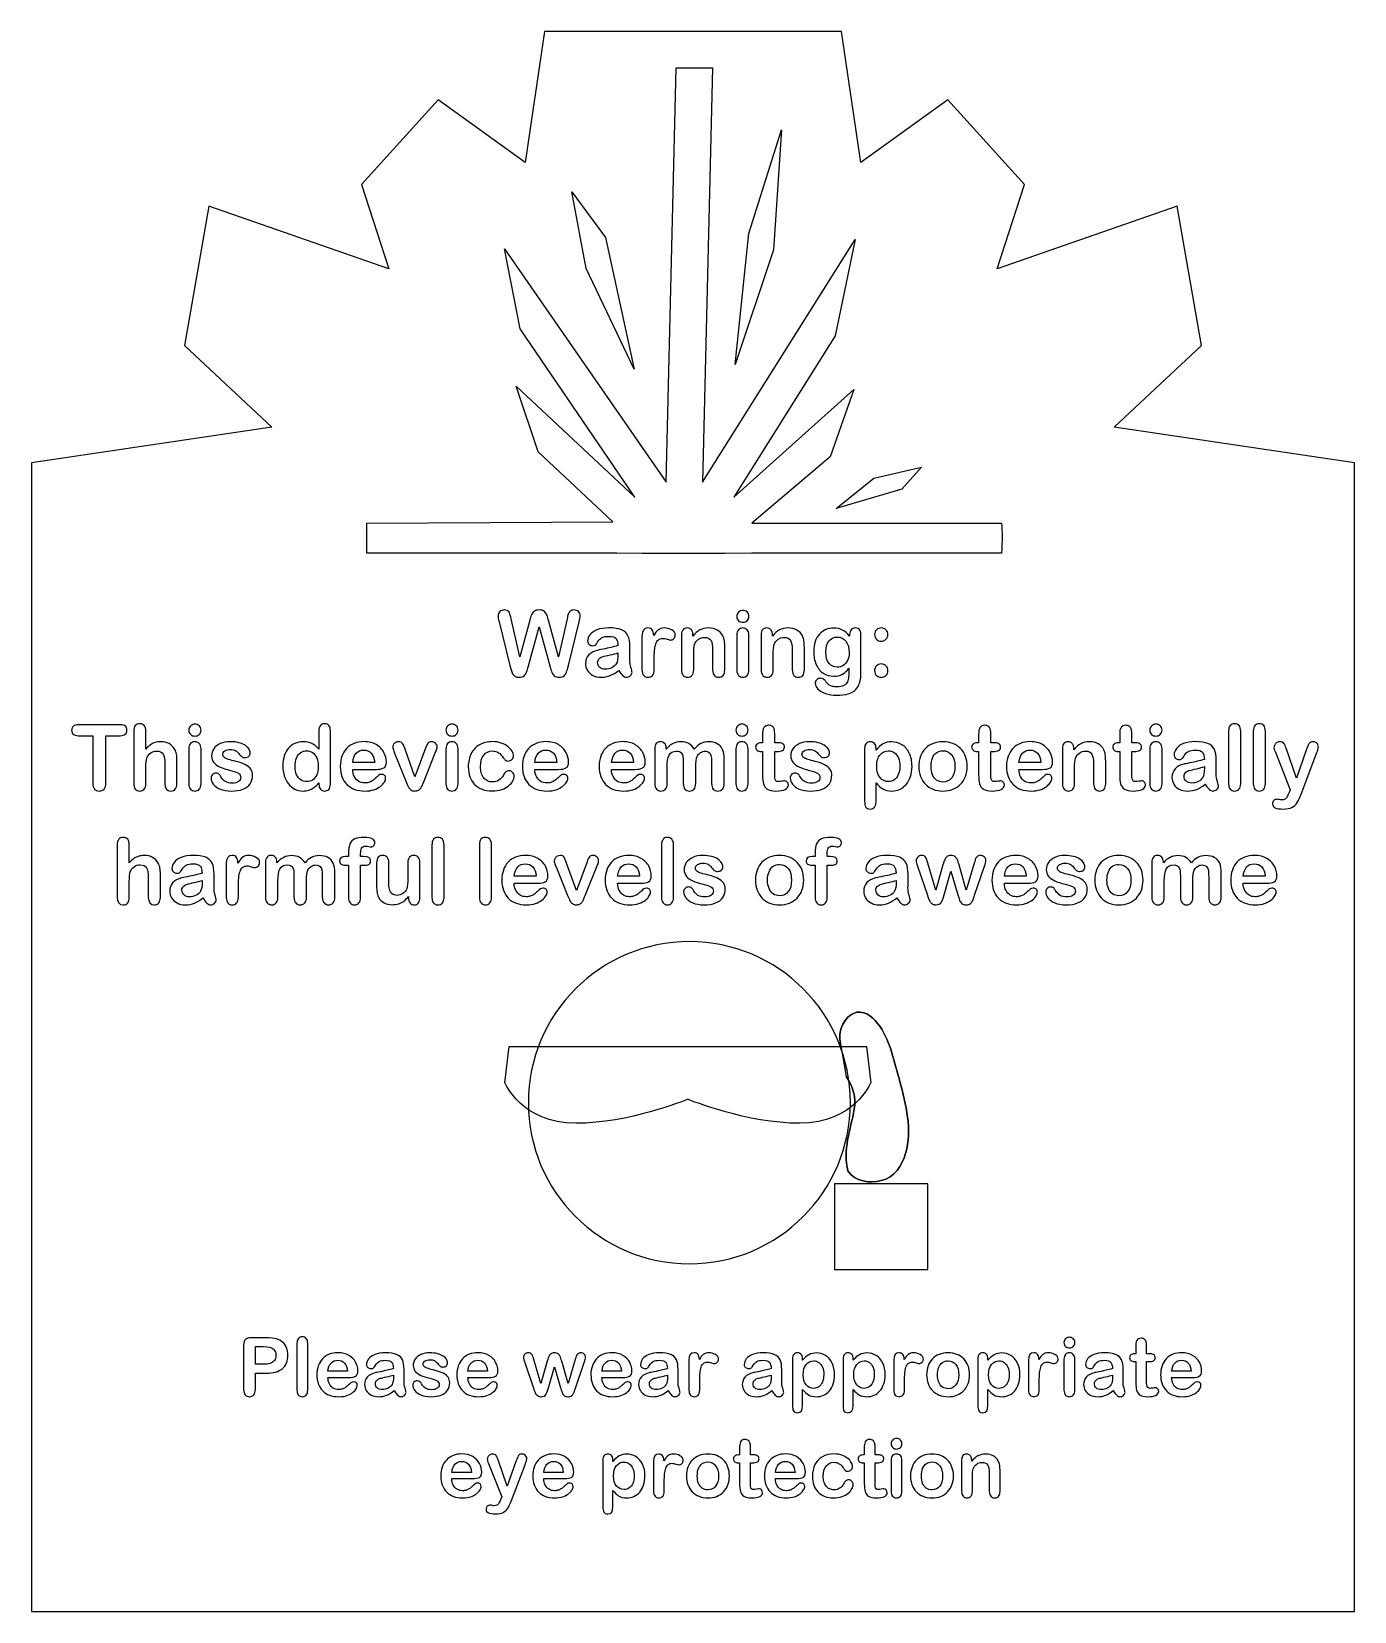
# Model space of a CAD drawing. Extents: x -3.8 to -0.92, y 2.98 to 6.42.
import ezdxf

# ---------------------------------------------------------------- set-up
doc = ezdxf.new("R2010")
doc.units = 0
doc.header["$MEASUREMENT"] = 0
doc.layers.add('LAYER_1', color=7, linetype='CONTINUOUS')

msp = doc.modelspace()

# ---------------------------------------------------------------- linework, layer by layer
at = {"layer": 'LAYER_1', "color": 1}
msp.add_open_spline([(-2.0375, 6.4167), (-2.0375, 6.4167), (-1.9958, 6.1319), (-1.9958, 6.1319), (-1.9958, 6.1319), (-1.9958, 6.1319), (-1.8063, 6.2684), (-1.8063, 6.2684), (-1.8063, 6.2684), (-1.8063, 6.2684), (-1.6399, 6.0844), (-1.6399, 6.0844), (-1.6399, 6.0844), (-1.6399, 6.0844), (-1.6993, 5.9007), (-1.6993, 5.9007), (-1.6993, 5.9007), (-1.6993, 5.9007), (-1.308, 6.0372), (-1.308, 6.0372), (-1.308, 6.0372), (-1.308, 6.0372), (-1.2545, 5.7344), (-1.2545, 5.7344), (-1.2545, 5.7344), (-1.2545, 5.7344), (-1.4444, 5.5566), (-1.4444, 5.5566), (-1.4444, 5.5566), (-1.4444, 5.5566), (-0.9222, 5.4795), (-0.9222, 5.4795), (-0.9222, 5.4795), (-0.9222, 5.4795), (-0.9222, 2.9823), (-0.9222, 2.9823), (-0.9222, 2.9823), (-0.9222, 2.9823), (-2.3163, 2.9823), (-2.3163, 2.9823), (-2.3163, 2.9823), (-2.3163, 2.9823), (-2.4052, 2.9823), (-2.4052, 2.9823), (-2.4052, 2.9823), (-2.4052, 2.9823), (-3.7993, 2.9823), (-3.7993, 2.9823), (-3.7993, 2.9823), (-3.7993, 2.9823), (-3.7993, 5.4795), (-3.7993, 5.4795), (-3.7993, 5.4795), (-3.7993, 5.4795), (-3.2771, 5.5566), (-3.2771, 5.5566), (-3.2771, 5.5566), (-3.2771, 5.5566), (-3.467, 5.7344), (-3.467, 5.7344), (-3.467, 5.7344), (-3.467, 5.7344), (-3.4135, 6.0372), (-3.4135, 6.0372), (-3.4135, 6.0372), (-3.4135, 6.0372), (-3.0222, 5.9007), (-3.0222, 5.9007), (-3.0222, 5.9007), (-3.0222, 5.9007), (-3.0816, 6.0844), (-3.0816, 6.0844), (-3.0816, 6.0844), (-3.0816, 6.0844), (-2.9153, 6.2684), (-2.9153, 6.2684), (-2.9153, 6.2684), (-2.9153, 6.2684), (-2.7257, 6.1319), (-2.7257, 6.1319), (-2.7257, 6.1319), (-2.7257, 6.1319), (-2.684, 6.4167), (-2.684, 6.4167), (-2.684, 6.4167), (-2.684, 6.4167), (-2.3993, 6.4167), (-2.3993, 6.4167), (-2.3993, 6.4167), (-2.3993, 6.4167), (-2.3222, 6.4167), (-2.3222, 6.4167), (-2.3222, 6.4167), (-2.3222, 6.4167), (-2.0375, 6.4167), (-2.0375, 6.4167)], degree=3, knots=[0, 0, 0, 0, 0.041667, 0.041667, 0.041667, 0.041667, 0.083333, 0.083333, 0.083333, 0.083333, 0.125, 0.125, 0.125, 0.125, 0.166667, 0.166667, 0.166667, 0.166667, 0.208333, 0.208333, 0.208333, 0.208333, 0.25, 0.25, 0.25, 0.25, 0.291667, 0.291667, 0.291667, 0.291667, 0.333333, 0.333333, 0.333333, 0.333333, 0.375, 0.375, 0.375, 0.375, 0.416667, 0.416667, 0.416667, 0.416667, 0.458333, 0.458333, 0.458333, 0.458333, 0.5, 0.5, 0.5, 0.5, 0.541667, 0.541667, 0.541667, 0.541667, 0.583333, 0.583333, 0.583333, 0.583333, 0.625, 0.625, 0.625, 0.625, 0.666667, 0.666667, 0.666667, 0.666667, 0.708333, 0.708333, 0.708333, 0.708333, 0.75, 0.75, 0.75, 0.75, 0.791667, 0.791667, 0.791667, 0.791667, 0.833333, 0.833333, 0.833333, 0.833333, 0.875, 0.875, 0.875, 0.875, 0.916667, 0.916667, 0.916667, 0.916667, 0.958333, 0.958333, 0.958333, 0.958333, 1, 1, 1, 1], dxfattribs=at)
at = {"layer": 'LAYER_1'}
for points, knots in [([(-2.3971, 6.338), (-2.3971, 6.338), (-2.419, 5.4372), (-2.419, 5.4372), (-2.419, 5.4372), (-2.419, 5.4372), (-2.7706, 5.9442), (-2.7706, 5.9442), (-2.7706, 5.9442), (-2.7706, 5.9442), (-2.7367, 5.7704), (-2.7367, 5.7704), (-2.7367, 5.7704), (-2.7367, 5.7704), (-2.4875, 5.4048), (-2.4875, 5.4048), (-2.4875, 5.4048), (-2.4875, 5.4048), (-2.7454, 5.6461), (-2.7454, 5.6461), (-2.7454, 5.6461), (-2.7454, 5.6461), (-2.6974, 5.5033), (-2.6974, 5.5033), (-2.6974, 5.5033), (-2.6974, 5.5033), (-2.5352, 5.3508), (-2.5352, 5.3508), (-2.5352, 5.3508), (-2.5352, 5.3508), (-3.0698, 5.3479), (-3.0698, 5.3479), (-3.0698, 5.3479), (-3.0698, 5.3479), (-3.0698, 5.2826), (-3.0698, 5.2826), (-3.0698, 5.2826), (-3.0698, 5.2826), (-2.5266, 5.2826), (-2.5266, 5.2826), (-2.5266, 5.2826), (-2.5266, 5.2826), (-2.4711, 5.282), (-2.4711, 5.282), (-2.4711, 5.282), (-2.4711, 5.282), (-2.2918, 5.282), (-2.2918, 5.282), (-2.2918, 5.282), (-2.2918, 5.282), (-2.2328, 5.2826), (-2.2328, 5.2826), (-2.2328, 5.2826), (-2.2328, 5.2826), (-1.6901, 5.2826), (-1.6901, 5.2826), (-1.6901, 5.2826), (-1.688, 5.3079), (-1.6876, 5.3304), (-1.6901, 5.3479), (-1.6901, 5.3479), (-1.6901, 5.3479), (-2.233, 5.3479), (-2.233, 5.3479), (-2.233, 5.3479), (-2.233, 5.3479), (-2.0624, 5.492), (-2.0624, 5.492), (-2.0624, 5.492), (-2.0624, 5.492), (-2.0107, 5.6387), (-2.0107, 5.6387), (-2.0107, 5.6387), (-2.0107, 5.6387), (-2.2723, 5.4046), (-2.2723, 5.4046), (-2.2723, 5.4046), (-2.2723, 5.4046), (-2.0512, 5.7554), (-2.0512, 5.7554), (-2.0512, 5.7554), (-2.0512, 5.7554), (-2.0083, 5.9645), (-2.0083, 5.9645), (-2.0083, 5.9645), (-2.0083, 5.9645), (-2.3404, 5.4374), (-2.3404, 5.4374), (-2.3404, 5.4374), (-2.3404, 5.4374), (-2.3185, 6.338), (-2.3185, 6.338), (-2.3185, 6.338), (-2.3185, 6.338), (-2.3971, 6.338), (-2.3971, 6.338)], [0, 0, 0, 0, 0.041667, 0.041667, 0.041667, 0.041667, 0.083333, 0.083333, 0.083333, 0.083333, 0.125, 0.125, 0.125, 0.125, 0.166667, 0.166667, 0.166667, 0.166667, 0.208333, 0.208333, 0.208333, 0.208333, 0.25, 0.25, 0.25, 0.25, 0.291667, 0.291667, 0.291667, 0.291667, 0.333333, 0.333333, 0.333333, 0.333333, 0.375, 0.375, 0.375, 0.375, 0.416667, 0.416667, 0.416667, 0.416667, 0.458333, 0.458333, 0.458333, 0.458333, 0.5, 0.5, 0.5, 0.5, 0.541667, 0.541667, 0.541667, 0.541667, 0.583333, 0.583333, 0.583333, 0.583333, 0.625, 0.625, 0.625, 0.625, 0.666667, 0.666667, 0.666667, 0.666667, 0.708333, 0.708333, 0.708333, 0.708333, 0.75, 0.75, 0.75, 0.75, 0.791667, 0.791667, 0.791667, 0.791667, 0.833333, 0.833333, 0.833333, 0.833333, 0.875, 0.875, 0.875, 0.875, 0.916667, 0.916667, 0.916667, 0.916667, 0.958333, 0.958333, 0.958333, 0.958333, 1, 1, 1, 1]), ([(-2.168, 6.2031), (-2.168, 6.2031), (-2.2392, 5.9777), (-2.2392, 5.9777), (-2.2392, 5.9777), (-2.2392, 5.9777), (-2.2688, 5.693), (-2.2688, 5.693), (-2.2688, 5.693), (-2.2688, 5.693), (-2.1858, 5.9421), (-2.1858, 5.9421), (-2.1858, 5.9421), (-2.1858, 5.9421), (-2.168, 6.2031), (-2.168, 6.2031)], [0, 0, 0, 0, 0.25, 0.25, 0.25, 0.25, 0.5, 0.5, 0.5, 0.5, 0.75, 0.75, 0.75, 0.75, 1, 1, 1, 1]), ([(-2.5929, 5.9014), (-2.5929, 5.9014), (-2.4887, 5.6827), (-2.4887, 5.6827), (-2.4887, 5.6827), (-2.4887, 5.6827), (-2.5512, 5.9691), (-2.5512, 5.9691), (-2.5512, 5.9691), (-2.5512, 5.9691), (-2.6241, 6.0681), (-2.6241, 6.0681), (-2.6241, 6.0681), (-2.6241, 6.0681), (-2.5929, 5.9014), (-2.5929, 5.9014)], [0, 0, 0, 0, 0.25, 0.25, 0.25, 0.25, 0.5, 0.5, 0.5, 0.5, 0.75, 0.75, 0.75, 0.75, 1, 1, 1, 1]), ([(-1.9675, 5.4457), (-1.9675, 5.4457), (-2.0497, 5.3802), (-2.0497, 5.3802), (-2.0497, 5.3802), (-2.0497, 5.3802), (-1.9067, 5.4216), (-1.9067, 5.4216), (-1.9067, 5.4216), (-1.9067, 5.4216), (-1.8638, 5.4699), (-1.8638, 5.4699), (-1.8638, 5.4699), (-1.8638, 5.4699), (-1.9675, 5.4457), (-1.9675, 5.4457)], [0, 0, 0, 0, 0.25, 0.25, 0.25, 0.25, 0.5, 0.5, 0.5, 0.5, 0.75, 0.75, 0.75, 0.75, 1, 1, 1, 1]), ([(-2.6723, 5.0377), (-2.6723, 5.0377), (-2.6952, 5.1226), (-2.6952, 5.1226), (-2.6952, 5.1226), (-2.6952, 5.1226), (-2.7184, 5.0377), (-2.7184, 5.0377), (-2.7184, 5.0377), (-2.7202, 5.0313), (-2.7216, 5.0266), (-2.7227, 5.0238), (-2.7227, 5.0238), (-2.7238, 5.021), (-2.7256, 5.0185), (-2.7282, 5.0163), (-2.7282, 5.0163), (-2.7309, 5.0141), (-2.7344, 5.013), (-2.7388, 5.013), (-2.7388, 5.013), (-2.7423, 5.013), (-2.7452, 5.0136), (-2.7475, 5.015), (-2.7475, 5.015), (-2.7498, 5.0163), (-2.7517, 5.0181), (-2.7531, 5.0206), (-2.7531, 5.0206), (-2.7545, 5.023), (-2.7556, 5.0258), (-2.7566, 5.0292), (-2.7566, 5.0292), (-2.7575, 5.0325), (-2.7583, 5.0356), (-2.759, 5.0384), (-2.759, 5.0384), (-2.759, 5.0384), (-2.7825, 5.1337), (-2.7825, 5.1337), (-2.7825, 5.1337), (-2.784, 5.1393), (-2.7847, 5.1435), (-2.7847, 5.1464), (-2.7847, 5.1464), (-2.7847, 5.1501), (-2.7834, 5.1531), (-2.7808, 5.1557), (-2.7808, 5.1557), (-2.7782, 5.1582), (-2.775, 5.1594), (-2.7712, 5.1594), (-2.7712, 5.1594), (-2.766, 5.1594), (-2.7625, 5.1578), (-2.7607, 5.1544), (-2.7607, 5.1544), (-2.7589, 5.1511), (-2.7573, 5.1462), (-2.756, 5.1398), (-2.756, 5.1398), (-2.756, 5.1398), (-2.7374, 5.0571), (-2.7374, 5.0571), (-2.7374, 5.0571), (-2.7374, 5.0571), (-2.7167, 5.1345), (-2.7167, 5.1345), (-2.7167, 5.1345), (-2.7151, 5.1404), (-2.7137, 5.1449), (-2.7125, 5.148), (-2.7125, 5.148), (-2.7113, 5.1511), (-2.7093, 5.1538), (-2.7065, 5.156), (-2.7065, 5.156), (-2.7037, 5.1583), (-2.7, 5.1594), (-2.6952, 5.1594), (-2.6952, 5.1594), (-2.6904, 5.1594), (-2.6866, 5.1583), (-2.684, 5.1559), (-2.684, 5.1559), (-2.6813, 5.1536), (-2.6794, 5.151), (-2.6784, 5.1482), (-2.6784, 5.1482), (-2.6774, 5.1455), (-2.676, 5.1409), (-2.6742, 5.1345), (-2.6742, 5.1345), (-2.6742, 5.1345), (-2.6533, 5.0571), (-2.6533, 5.0571), (-2.6533, 5.0571), (-2.6533, 5.0571), (-2.6347, 5.1398), (-2.6347, 5.1398), (-2.6347, 5.1398), (-2.6338, 5.1441), (-2.633, 5.1475), (-2.6322, 5.15), (-2.6322, 5.15), (-2.6314, 5.1524), (-2.63, 5.1546), (-2.628, 5.1565), (-2.628, 5.1565), (-2.6261, 5.1585), (-2.6232, 5.1594), (-2.6195, 5.1594), (-2.6195, 5.1594), (-2.6157, 5.1594), (-2.6126, 5.1582), (-2.61, 5.1557), (-2.61, 5.1557), (-2.6073, 5.1532), (-2.606, 5.1501), (-2.606, 5.1464), (-2.606, 5.1464), (-2.606, 5.1438), (-2.6068, 5.1395), (-2.6082, 5.1337), (-2.6082, 5.1337), (-2.6082, 5.1337), (-2.6317, 5.0384), (-2.6317, 5.0384), (-2.6317, 5.0384), (-2.6334, 5.0319), (-2.6347, 5.0272), (-2.6357, 5.0242), (-2.6357, 5.0242), (-2.6368, 5.0212), (-2.6386, 5.0186), (-2.6412, 5.0164), (-2.6412, 5.0164), (-2.6437, 5.0141), (-2.6473, 5.013), (-2.6519, 5.013), (-2.6519, 5.013), (-2.6563, 5.013), (-2.6598, 5.0141), (-2.6625, 5.0163), (-2.6625, 5.0163), (-2.6651, 5.0185), (-2.6669, 5.0209), (-2.668, 5.0237), (-2.668, 5.0237), (-2.669, 5.0264), (-2.6704, 5.0311), (-2.6723, 5.0377), (-2.6723, 5.0377), (-2.6723, 5.0377), (-2.6723, 5.0377), (-2.6723, 5.0377)], [0, 0, 0, 0, 0.025641, 0.025641, 0.025641, 0.025641, 0.051282, 0.051282, 0.051282, 0.051282, 0.076923, 0.076923, 0.076923, 0.076923, 0.102564, 0.102564, 0.102564, 0.102564, 0.128205, 0.128205, 0.128205, 0.128205, 0.153846, 0.153846, 0.153846, 0.153846, 0.179487, 0.179487, 0.179487, 0.179487, 0.205128, 0.205128, 0.205128, 0.205128, 0.230769, 0.230769, 0.230769, 0.230769, 0.25641, 0.25641, 0.25641, 0.25641, 0.282051, 0.282051, 0.282051, 0.282051, 0.307692, 0.307692, 0.307692, 0.307692, 0.333333, 0.333333, 0.333333, 0.333333, 0.358974, 0.358974, 0.358974, 0.358974, 0.384615, 0.384615, 0.384615, 0.384615, 0.410256, 0.410256, 0.410256, 0.410256, 0.435897, 0.435897, 0.435897, 0.435897, 0.461538, 0.461538, 0.461538, 0.461538, 0.487179, 0.487179, 0.487179, 0.487179, 0.512821, 0.512821, 0.512821, 0.512821, 0.538462, 0.538462, 0.538462, 0.538462, 0.564103, 0.564103, 0.564103, 0.564103, 0.589744, 0.589744, 0.589744, 0.589744, 0.615385, 0.615385, 0.615385, 0.615385, 0.641026, 0.641026, 0.641026, 0.641026, 0.666667, 0.666667, 0.666667, 0.666667, 0.692308, 0.692308, 0.692308, 0.692308, 0.717949, 0.717949, 0.717949, 0.717949, 0.74359, 0.74359, 0.74359, 0.74359, 0.769231, 0.769231, 0.769231, 0.769231, 0.794872, 0.794872, 0.794872, 0.794872, 0.820513, 0.820513, 0.820513, 0.820513, 0.846154, 0.846154, 0.846154, 0.846154, 0.871795, 0.871795, 0.871795, 0.871795, 0.897436, 0.897436, 0.897436, 0.897436, 0.923077, 0.923077, 0.923077, 0.923077, 0.948718, 0.948718, 0.948718, 0.948718, 0.974359, 0.974359, 0.974359, 0.974359, 1, 1, 1, 1]), ([(-2.2522, 5.1325), (-2.2559, 5.1325), (-2.259, 5.1336), (-2.2616, 5.1359), (-2.2616, 5.1359), (-2.2642, 5.1381), (-2.2655, 5.1413), (-2.2655, 5.1454), (-2.2655, 5.1454), (-2.2655, 5.1492), (-2.2642, 5.1522), (-2.2615, 5.1546), (-2.2615, 5.1546), (-2.2588, 5.1571), (-2.2557, 5.1583), (-2.2522, 5.1583), (-2.2522, 5.1583), (-2.2488, 5.1583), (-2.2457, 5.1572), (-2.2431, 5.155), (-2.2431, 5.155), (-2.2405, 5.1528), (-2.2391, 5.1496), (-2.2391, 5.1454), (-2.2391, 5.1454), (-2.2391, 5.1414), (-2.2404, 5.1382), (-2.243, 5.1359), (-2.243, 5.1359), (-2.2456, 5.1336), (-2.2486, 5.1325), (-2.2522, 5.1325), (-2.2522, 5.1325), (-2.2522, 5.1325), (-2.2522, 5.1325), (-2.2522, 5.1325)], [0, 0, 0, 0, 0.111111, 0.111111, 0.111111, 0.111111, 0.222222, 0.222222, 0.222222, 0.222222, 0.333333, 0.333333, 0.333333, 0.333333, 0.444444, 0.444444, 0.444444, 0.444444, 0.555556, 0.555556, 0.555556, 0.555556, 0.666667, 0.666667, 0.666667, 0.666667, 0.777778, 0.777778, 0.777778, 0.777778, 0.888889, 0.888889, 0.888889, 0.888889, 1, 1, 1, 1]), ([(-2.5223, 5.0279), (-2.5287, 5.0229), (-2.5348, 5.0192), (-2.5408, 5.0167), (-2.5408, 5.0167), (-2.5467, 5.0142), (-2.5534, 5.013), (-2.5608, 5.013), (-2.5608, 5.013), (-2.5676, 5.013), (-2.5735, 5.0143), (-2.5787, 5.017), (-2.5787, 5.017), (-2.5838, 5.0197), (-2.5877, 5.0233), (-2.5905, 5.0279), (-2.5905, 5.0279), (-2.5933, 5.0324), (-2.5946, 5.0374), (-2.5946, 5.0427), (-2.5946, 5.0427), (-2.5946, 5.05), (-2.5924, 5.0561), (-2.5878, 5.0612), (-2.5878, 5.0612), (-2.5832, 5.0663), (-2.5769, 5.0697), (-2.5689, 5.0714), (-2.5689, 5.0714), (-2.5673, 5.0718), (-2.5631, 5.0727), (-2.5565, 5.074), (-2.5565, 5.074), (-2.5499, 5.0754), (-2.5442, 5.0766), (-2.5394, 5.0778), (-2.5394, 5.0778), (-2.5347, 5.0789), (-2.5296, 5.0802), (-2.524, 5.0819), (-2.524, 5.0819), (-2.5243, 5.0888), (-2.5257, 5.0939), (-2.5282, 5.0972), (-2.5282, 5.0972), (-2.5307, 5.1004), (-2.5358, 5.102), (-2.5436, 5.102), (-2.5436, 5.102), (-2.5503, 5.1021), (-2.5554, 5.1011), (-2.5588, 5.0992), (-2.5588, 5.0992), (-2.5621, 5.0974), (-2.565, 5.0946), (-2.5674, 5.0908), (-2.5674, 5.0908), (-2.5699, 5.0871), (-2.5716, 5.0846), (-2.5726, 5.0835), (-2.5726, 5.0835), (-2.5736, 5.0823), (-2.5757, 5.0817), (-2.579, 5.0817), (-2.579, 5.0817), (-2.582, 5.0817), (-2.5845, 5.0826), (-2.5867, 5.0845), (-2.5867, 5.0845), (-2.5888, 5.0864), (-2.5899, 5.0888), (-2.5899, 5.0918), (-2.5899, 5.0918), (-2.5899, 5.0964), (-2.5883, 5.101), (-2.585, 5.1053), (-2.585, 5.1053), (-2.5817, 5.1097), (-2.5766, 5.1133), (-2.5696, 5.1161), (-2.5696, 5.1161), (-2.5627, 5.119), (-2.554, 5.1204), (-2.5436, 5.1204), (-2.5436, 5.1204), (-2.532, 5.1204), (-2.5229, 5.119), (-2.5163, 5.1163), (-2.5163, 5.1163), (-2.5097, 5.1136), (-2.505, 5.1092), (-2.5022, 5.1033), (-2.5022, 5.1033), (-2.4995, 5.0974), (-2.4981, 5.0895), (-2.4981, 5.0797), (-2.4981, 5.0797), (-2.4981, 5.0736), (-2.4982, 5.0683), (-2.4982, 5.064), (-2.4982, 5.064), (-2.4982, 5.0597), (-2.4983, 5.0549), (-2.4983, 5.0496), (-2.4983, 5.0496), (-2.4983, 5.0446), (-2.4975, 5.0395), (-2.4959, 5.0341), (-2.4959, 5.0341), (-2.4942, 5.0287), (-2.4934, 5.0252), (-2.4934, 5.0237), (-2.4934, 5.0237), (-2.4934, 5.021), (-2.4947, 5.0185), (-2.4972, 5.0163), (-2.4972, 5.0163), (-2.4998, 5.0141), (-2.5026, 5.013), (-2.5059, 5.013), (-2.5059, 5.013), (-2.5086, 5.013), (-2.5112, 5.0143), (-2.5139, 5.0168), (-2.5139, 5.0168), (-2.5165, 5.0193), (-2.5193, 5.023), (-2.5223, 5.0279), (-2.5223, 5.0279), (-2.5223, 5.0279), (-2.5223, 5.0279), (-2.5223, 5.0279)], [0, 0, 0, 0, 0.030303, 0.030303, 0.030303, 0.030303, 0.060606, 0.060606, 0.060606, 0.060606, 0.090909, 0.090909, 0.090909, 0.090909, 0.121212, 0.121212, 0.121212, 0.121212, 0.151515, 0.151515, 0.151515, 0.151515, 0.181818, 0.181818, 0.181818, 0.181818, 0.212121, 0.212121, 0.212121, 0.212121, 0.242424, 0.242424, 0.242424, 0.242424, 0.272727, 0.272727, 0.272727, 0.272727, 0.30303, 0.30303, 0.30303, 0.30303, 0.333333, 0.333333, 0.333333, 0.333333, 0.363636, 0.363636, 0.363636, 0.363636, 0.393939, 0.393939, 0.393939, 0.393939, 0.424242, 0.424242, 0.424242, 0.424242, 0.454545, 0.454545, 0.454545, 0.454545, 0.484848, 0.484848, 0.484848, 0.484848, 0.515152, 0.515152, 0.515152, 0.515152, 0.545455, 0.545455, 0.545455, 0.545455, 0.575758, 0.575758, 0.575758, 0.575758, 0.606061, 0.606061, 0.606061, 0.606061, 0.636364, 0.636364, 0.636364, 0.636364, 0.666667, 0.666667, 0.666667, 0.666667, 0.69697, 0.69697, 0.69697, 0.69697, 0.727273, 0.727273, 0.727273, 0.727273, 0.757576, 0.757576, 0.757576, 0.757576, 0.787879, 0.787879, 0.787879, 0.787879, 0.818182, 0.818182, 0.818182, 0.818182, 0.848485, 0.848485, 0.848485, 0.848485, 0.878788, 0.878788, 0.878788, 0.878788, 0.909091, 0.909091, 0.909091, 0.909091, 0.939394, 0.939394, 0.939394, 0.939394, 0.969697, 0.969697, 0.969697, 0.969697, 1, 1, 1, 1]), ([(-2.4453, 5.051), (-2.4453, 5.051), (-2.4453, 5.029), (-2.4453, 5.029), (-2.4453, 5.029), (-2.4453, 5.0237), (-2.4466, 5.0197), (-2.4491, 5.017), (-2.4491, 5.017), (-2.4516, 5.0143), (-2.4548, 5.013), (-2.4586, 5.013), (-2.4586, 5.013), (-2.4624, 5.013), (-2.4655, 5.0143), (-2.468, 5.017), (-2.468, 5.017), (-2.4704, 5.0197), (-2.4717, 5.0237), (-2.4717, 5.029), (-2.4717, 5.029), (-2.4717, 5.029), (-2.4717, 5.1024), (-2.4717, 5.1024), (-2.4717, 5.1024), (-2.4717, 5.1143), (-2.4674, 5.1202), (-2.4588, 5.1202), (-2.4588, 5.1202), (-2.4544, 5.1202), (-2.4513, 5.1188), (-2.4494, 5.1161), (-2.4494, 5.1161), (-2.4474, 5.1133), (-2.4464, 5.1092), (-2.4462, 5.1038), (-2.4462, 5.1038), (-2.443, 5.1092), (-2.4398, 5.1133), (-2.4365, 5.1161), (-2.4365, 5.1161), (-2.4331, 5.1188), (-2.4287, 5.1202), (-2.4232, 5.1202), (-2.4232, 5.1202), (-2.4176, 5.1202), (-2.4123, 5.1188), (-2.407, 5.1161), (-2.407, 5.1161), (-2.4018, 5.1133), (-2.3992, 5.1096), (-2.3992, 5.105), (-2.3992, 5.105), (-2.3992, 5.1018), (-2.4003, 5.0992), (-2.4025, 5.0971), (-2.4025, 5.0971), (-2.4048, 5.095), (-2.4072, 5.0939), (-2.4097, 5.0939), (-2.4097, 5.0939), (-2.4107, 5.0939), (-2.413, 5.0945), (-2.4167, 5.0957), (-2.4167, 5.0957), (-2.4204, 5.0969), (-2.4237, 5.0975), (-2.4266, 5.0975), (-2.4266, 5.0975), (-2.4304, 5.0975), (-2.4336, 5.0965), (-2.436, 5.0945), (-2.436, 5.0945), (-2.4385, 5.0924), (-2.4404, 5.0894), (-2.4417, 5.0854), (-2.4417, 5.0854), (-2.4431, 5.0814), (-2.444, 5.0767), (-2.4445, 5.0712), (-2.4445, 5.0712), (-2.445, 5.0657), (-2.4453, 5.059), (-2.4453, 5.051), (-2.4453, 5.051), (-2.4453, 5.051), (-2.4453, 5.051), (-2.4453, 5.051)], [0, 0, 0, 0, 0.045455, 0.045455, 0.045455, 0.045455, 0.090909, 0.090909, 0.090909, 0.090909, 0.136364, 0.136364, 0.136364, 0.136364, 0.181818, 0.181818, 0.181818, 0.181818, 0.227273, 0.227273, 0.227273, 0.227273, 0.272727, 0.272727, 0.272727, 0.272727, 0.318182, 0.318182, 0.318182, 0.318182, 0.363636, 0.363636, 0.363636, 0.363636, 0.409091, 0.409091, 0.409091, 0.409091, 0.454545, 0.454545, 0.454545, 0.454545, 0.5, 0.5, 0.5, 0.5, 0.545455, 0.545455, 0.545455, 0.545455, 0.590909, 0.590909, 0.590909, 0.590909, 0.636364, 0.636364, 0.636364, 0.636364, 0.681818, 0.681818, 0.681818, 0.681818, 0.727273, 0.727273, 0.727273, 0.727273, 0.772727, 0.772727, 0.772727, 0.772727, 0.818182, 0.818182, 0.818182, 0.818182, 0.863636, 0.863636, 0.863636, 0.863636, 0.909091, 0.909091, 0.909091, 0.909091, 0.954545, 0.954545, 0.954545, 0.954545, 1, 1, 1, 1]), ([(-2.361, 5.1056), (-2.361, 5.1056), (-2.361, 5.1024), (-2.361, 5.1024), (-2.361, 5.1024), (-2.3563, 5.1086), (-2.3512, 5.113), (-2.3457, 5.1159), (-2.3457, 5.1159), (-2.3402, 5.1188), (-2.3339, 5.1202), (-2.3268, 5.1202), (-2.3268, 5.1202), (-2.3198, 5.1202), (-2.3136, 5.1187), (-2.3081, 5.1157), (-2.3081, 5.1157), (-2.3026, 5.1126), (-2.2986, 5.1084), (-2.2958, 5.1028), (-2.2958, 5.1028), (-2.2941, 5.0996), (-2.293, 5.0961), (-2.2925, 5.0924), (-2.2925, 5.0924), (-2.2919, 5.0887), (-2.2917, 5.0839), (-2.2917, 5.0781), (-2.2917, 5.0781), (-2.2917, 5.0781), (-2.2917, 5.029), (-2.2917, 5.029), (-2.2917, 5.029), (-2.2917, 5.0237), (-2.2929, 5.0197), (-2.2953, 5.017), (-2.2953, 5.017), (-2.2977, 5.0143), (-2.3009, 5.013), (-2.3047, 5.013), (-2.3047, 5.013), (-2.3087, 5.013), (-2.3119, 5.0144), (-2.3143, 5.0171), (-2.3143, 5.0171), (-2.3167, 5.0199), (-2.318, 5.0239), (-2.318, 5.029), (-2.318, 5.029), (-2.318, 5.029), (-2.318, 5.073), (-2.318, 5.073), (-2.318, 5.073), (-2.318, 5.0817), (-2.3192, 5.0883), (-2.3216, 5.0929), (-2.3216, 5.0929), (-2.324, 5.0975), (-2.3288, 5.0998), (-2.336, 5.0998), (-2.336, 5.0998), (-2.3407, 5.0998), (-2.345, 5.0984), (-2.3489, 5.0956), (-2.3489, 5.0956), (-2.3527, 5.0928), (-2.3556, 5.089), (-2.3574, 5.0841), (-2.3574, 5.0841), (-2.3587, 5.0802), (-2.3593, 5.0728), (-2.3593, 5.0621), (-2.3593, 5.0621), (-2.3593, 5.0621), (-2.3593, 5.029), (-2.3593, 5.029), (-2.3593, 5.029), (-2.3593, 5.0237), (-2.3606, 5.0197), (-2.363, 5.017), (-2.363, 5.017), (-2.3655, 5.0143), (-2.3687, 5.013), (-2.3726, 5.013), (-2.3726, 5.013), (-2.3764, 5.013), (-2.3796, 5.0144), (-2.382, 5.0171), (-2.382, 5.0171), (-2.3845, 5.0199), (-2.3857, 5.0239), (-2.3857, 5.029), (-2.3857, 5.029), (-2.3857, 5.029), (-2.3857, 5.1052), (-2.3857, 5.1052), (-2.3857, 5.1052), (-2.3857, 5.1103), (-2.3846, 5.114), (-2.3824, 5.1165), (-2.3824, 5.1165), (-2.3802, 5.119), (-2.3772, 5.1202), (-2.3734, 5.1202), (-2.3734, 5.1202), (-2.3711, 5.1202), (-2.369, 5.1197), (-2.3671, 5.1186), (-2.3671, 5.1186), (-2.3653, 5.1175), (-2.3638, 5.1158), (-2.3626, 5.1136), (-2.3626, 5.1136), (-2.3615, 5.1115), (-2.361, 5.1088), (-2.361, 5.1056), (-2.361, 5.1056), (-2.361, 5.1056), (-2.361, 5.1056), (-2.361, 5.1056)], [0, 0, 0, 0, 0.033333, 0.033333, 0.033333, 0.033333, 0.066667, 0.066667, 0.066667, 0.066667, 0.1, 0.1, 0.1, 0.1, 0.133333, 0.133333, 0.133333, 0.133333, 0.166667, 0.166667, 0.166667, 0.166667, 0.2, 0.2, 0.2, 0.2, 0.233333, 0.233333, 0.233333, 0.233333, 0.266667, 0.266667, 0.266667, 0.266667, 0.3, 0.3, 0.3, 0.3, 0.333333, 0.333333, 0.333333, 0.333333, 0.366667, 0.366667, 0.366667, 0.366667, 0.4, 0.4, 0.4, 0.4, 0.433333, 0.433333, 0.433333, 0.433333, 0.466667, 0.466667, 0.466667, 0.466667, 0.5, 0.5, 0.5, 0.5, 0.533333, 0.533333, 0.533333, 0.533333, 0.566667, 0.566667, 0.566667, 0.566667, 0.6, 0.6, 0.6, 0.6, 0.633333, 0.633333, 0.633333, 0.633333, 0.666667, 0.666667, 0.666667, 0.666667, 0.7, 0.7, 0.7, 0.7, 0.733333, 0.733333, 0.733333, 0.733333, 0.766667, 0.766667, 0.766667, 0.766667, 0.8, 0.8, 0.8, 0.8, 0.833333, 0.833333, 0.833333, 0.833333, 0.866667, 0.866667, 0.866667, 0.866667, 0.9, 0.9, 0.9, 0.9, 0.933333, 0.933333, 0.933333, 0.933333, 0.966667, 0.966667, 0.966667, 0.966667, 1, 1, 1, 1]), ([(-2.2391, 5.1052), (-2.2391, 5.1052), (-2.2391, 5.029), (-2.2391, 5.029), (-2.2391, 5.029), (-2.2391, 5.0237), (-2.2404, 5.0197), (-2.2429, 5.017), (-2.2429, 5.017), (-2.2454, 5.0143), (-2.2486, 5.013), (-2.2525, 5.013), (-2.2525, 5.013), (-2.2563, 5.013), (-2.2595, 5.0144), (-2.2619, 5.0171), (-2.2619, 5.0171), (-2.2643, 5.0199), (-2.2655, 5.0239), (-2.2655, 5.029), (-2.2655, 5.029), (-2.2655, 5.029), (-2.2655, 5.1045), (-2.2655, 5.1045), (-2.2655, 5.1045), (-2.2655, 5.1097), (-2.2643, 5.1136), (-2.2619, 5.1162), (-2.2619, 5.1162), (-2.2595, 5.1189), (-2.2563, 5.1202), (-2.2525, 5.1202), (-2.2525, 5.1202), (-2.2486, 5.1202), (-2.2454, 5.1189), (-2.2429, 5.1162), (-2.2429, 5.1162), (-2.2404, 5.1136), (-2.2391, 5.1099), (-2.2391, 5.1052), (-2.2391, 5.1052), (-2.2391, 5.1052), (-2.2391, 5.1052), (-2.2391, 5.1052)], [0, 0, 0, 0, 0.090909, 0.090909, 0.090909, 0.090909, 0.181818, 0.181818, 0.181818, 0.181818, 0.272727, 0.272727, 0.272727, 0.272727, 0.363636, 0.363636, 0.363636, 0.363636, 0.454545, 0.454545, 0.454545, 0.454545, 0.545455, 0.545455, 0.545455, 0.545455, 0.636364, 0.636364, 0.636364, 0.636364, 0.727273, 0.727273, 0.727273, 0.727273, 0.818182, 0.818182, 0.818182, 0.818182, 0.909091, 0.909091, 0.909091, 0.909091, 1, 1, 1, 1]), ([(-2.1878, 5.1056), (-2.1878, 5.1056), (-2.1878, 5.1024), (-2.1878, 5.1024), (-2.1878, 5.1024), (-2.1832, 5.1086), (-2.1781, 5.113), (-2.1726, 5.1159), (-2.1726, 5.1159), (-2.1671, 5.1188), (-2.1608, 5.1202), (-2.1536, 5.1202), (-2.1536, 5.1202), (-2.1467, 5.1202), (-2.1405, 5.1187), (-2.135, 5.1157), (-2.135, 5.1157), (-2.1295, 5.1126), (-2.1254, 5.1084), (-2.1227, 5.1028), (-2.1227, 5.1028), (-2.121, 5.0996), (-2.1199, 5.0961), (-2.1194, 5.0924), (-2.1194, 5.0924), (-2.1188, 5.0887), (-2.1186, 5.0839), (-2.1186, 5.0781), (-2.1186, 5.0781), (-2.1186, 5.0781), (-2.1186, 5.029), (-2.1186, 5.029), (-2.1186, 5.029), (-2.1186, 5.0237), (-2.1198, 5.0197), (-2.1222, 5.017), (-2.1222, 5.017), (-2.1246, 5.0143), (-2.1278, 5.013), (-2.1316, 5.013), (-2.1316, 5.013), (-2.1355, 5.013), (-2.1387, 5.0144), (-2.1412, 5.0171), (-2.1412, 5.0171), (-2.1436, 5.0199), (-2.1449, 5.0239), (-2.1449, 5.029), (-2.1449, 5.029), (-2.1449, 5.029), (-2.1449, 5.073), (-2.1449, 5.073), (-2.1449, 5.073), (-2.1449, 5.0817), (-2.1461, 5.0883), (-2.1485, 5.0929), (-2.1485, 5.0929), (-2.1509, 5.0975), (-2.1557, 5.0998), (-2.1629, 5.0998), (-2.1629, 5.0998), (-2.1676, 5.0998), (-2.1719, 5.0984), (-2.1758, 5.0956), (-2.1758, 5.0956), (-2.1796, 5.0928), (-2.1825, 5.089), (-2.1843, 5.0841), (-2.1843, 5.0841), (-2.1856, 5.0802), (-2.1862, 5.0728), (-2.1862, 5.0621), (-2.1862, 5.0621), (-2.1862, 5.0621), (-2.1862, 5.029), (-2.1862, 5.029), (-2.1862, 5.029), (-2.1862, 5.0237), (-2.1874, 5.0197), (-2.1899, 5.017), (-2.1899, 5.017), (-2.1924, 5.0143), (-2.1956, 5.013), (-2.1995, 5.013), (-2.1995, 5.013), (-2.2033, 5.013), (-2.2065, 5.0144), (-2.2089, 5.0171), (-2.2089, 5.0171), (-2.2114, 5.0199), (-2.2126, 5.0239), (-2.2126, 5.029), (-2.2126, 5.029), (-2.2126, 5.029), (-2.2126, 5.1052), (-2.2126, 5.1052), (-2.2126, 5.1052), (-2.2126, 5.1103), (-2.2115, 5.114), (-2.2093, 5.1165), (-2.2093, 5.1165), (-2.2071, 5.119), (-2.2041, 5.1202), (-2.2003, 5.1202), (-2.2003, 5.1202), (-2.198, 5.1202), (-2.1959, 5.1197), (-2.194, 5.1186), (-2.194, 5.1186), (-2.1922, 5.1175), (-2.1907, 5.1158), (-2.1895, 5.1136), (-2.1895, 5.1136), (-2.1884, 5.1115), (-2.1878, 5.1088), (-2.1878, 5.1056), (-2.1878, 5.1056), (-2.1878, 5.1056), (-2.1878, 5.1056), (-2.1878, 5.1056)], [0, 0, 0, 0, 0.033333, 0.033333, 0.033333, 0.033333, 0.066667, 0.066667, 0.066667, 0.066667, 0.1, 0.1, 0.1, 0.1, 0.133333, 0.133333, 0.133333, 0.133333, 0.166667, 0.166667, 0.166667, 0.166667, 0.2, 0.2, 0.2, 0.2, 0.233333, 0.233333, 0.233333, 0.233333, 0.266667, 0.266667, 0.266667, 0.266667, 0.3, 0.3, 0.3, 0.3, 0.333333, 0.333333, 0.333333, 0.333333, 0.366667, 0.366667, 0.366667, 0.366667, 0.4, 0.4, 0.4, 0.4, 0.433333, 0.433333, 0.433333, 0.433333, 0.466667, 0.466667, 0.466667, 0.466667, 0.5, 0.5, 0.5, 0.5, 0.533333, 0.533333, 0.533333, 0.533333, 0.566667, 0.566667, 0.566667, 0.566667, 0.6, 0.6, 0.6, 0.6, 0.633333, 0.633333, 0.633333, 0.633333, 0.666667, 0.666667, 0.666667, 0.666667, 0.7, 0.7, 0.7, 0.7, 0.733333, 0.733333, 0.733333, 0.733333, 0.766667, 0.766667, 0.766667, 0.766667, 0.8, 0.8, 0.8, 0.8, 0.833333, 0.833333, 0.833333, 0.833333, 0.866667, 0.866667, 0.866667, 0.866667, 0.9, 0.9, 0.9, 0.9, 0.933333, 0.933333, 0.933333, 0.933333, 0.966667, 0.966667, 0.966667, 0.966667, 1, 1, 1, 1]), ([(-1.9954, 5.1009), (-1.9954, 5.1009), (-1.9954, 5.0243), (-1.9954, 5.0243), (-1.9954, 5.0243), (-1.9954, 5.0155), (-1.9963, 5.008), (-1.9982, 5.0017), (-1.9982, 5.0017), (-2.0001, 4.9954), (-2.0031, 4.9901), (-2.0072, 4.986), (-2.0072, 4.986), (-2.0113, 4.9819), (-2.0167, 4.9788), (-2.0234, 4.9769), (-2.0234, 4.9769), (-2.03, 4.9749), (-2.0383, 4.9739), (-2.0483, 4.9739), (-2.0483, 4.9739), (-2.0573, 4.9739), (-2.0654, 4.9751), (-2.0726, 4.9777), (-2.0726, 4.9777), (-2.0797, 4.9802), (-2.0853, 4.9835), (-2.0891, 4.9875), (-2.0891, 4.9875), (-2.093, 4.9916), (-2.0949, 4.9957), (-2.0949, 4.9999), (-2.0949, 4.9999), (-2.0949, 5.0032), (-2.0938, 5.0058), (-2.0916, 5.0078), (-2.0916, 5.0078), (-2.0894, 5.0098), (-2.0868, 5.0109), (-2.0837, 5.0109), (-2.0837, 5.0109), (-2.0798, 5.0109), (-2.0765, 5.0091), (-2.0736, 5.0057), (-2.0736, 5.0057), (-2.0721, 5.004), (-2.0707, 5.0022), (-2.0692, 5.0005), (-2.0692, 5.0005), (-2.0677, 4.9987), (-2.066, 4.9972), (-2.0641, 4.9959), (-2.0641, 4.9959), (-2.0623, 4.9947), (-2.0601, 4.9937), (-2.0575, 4.9931), (-2.0575, 4.9931), (-2.0549, 4.9925), (-2.052, 4.9922), (-2.0486, 4.9922), (-2.0486, 4.9922), (-2.0418, 4.9922), (-2.0365, 4.9932), (-2.0327, 4.9951), (-2.0327, 4.9951), (-2.029, 4.997), (-2.0263, 4.9996), (-2.0248, 5.003), (-2.0248, 5.003), (-2.0233, 5.0064), (-2.0224, 5.0101), (-2.0222, 5.014), (-2.0222, 5.014), (-2.0219, 5.0179), (-2.0217, 5.0242), (-2.0216, 5.0328), (-2.0216, 5.0328), (-2.0256, 5.0271), (-2.0303, 5.0228), (-2.0356, 5.0198), (-2.0356, 5.0198), (-2.041, 5.0169), (-2.0473, 5.0154), (-2.0546, 5.0154), (-2.0546, 5.0154), (-2.0634, 5.0154), (-2.0712, 5.0176), (-2.0778, 5.0222), (-2.0778, 5.0222), (-2.0844, 5.0267), (-2.0894, 5.033), (-2.093, 5.0411), (-2.093, 5.0411), (-2.0965, 5.0492), (-2.0983, 5.0586), (-2.0983, 5.0692), (-2.0983, 5.0692), (-2.0983, 5.0771), (-2.0972, 5.0843), (-2.0951, 5.0906), (-2.0951, 5.0906), (-2.0929, 5.097), (-2.0898, 5.1024), (-2.0858, 5.1068), (-2.0858, 5.1068), (-2.0818, 5.1112), (-2.0772, 5.1145), (-2.072, 5.1167), (-2.072, 5.1167), (-2.0668, 5.1189), (-2.0611, 5.12), (-2.0548, 5.12), (-2.0548, 5.12), (-2.0474, 5.12), (-2.0409, 5.1186), (-2.0354, 5.1157), (-2.0354, 5.1157), (-2.0299, 5.1129), (-2.0248, 5.1084), (-2.0201, 5.1022), (-2.0201, 5.1022), (-2.0201, 5.1022), (-2.0201, 5.1058), (-2.0201, 5.1058), (-2.0201, 5.1058), (-2.0201, 5.1104), (-2.019, 5.1139), (-2.0168, 5.1164), (-2.0168, 5.1164), (-2.0145, 5.119), (-2.0116, 5.1202), (-2.0081, 5.1202), (-2.0081, 5.1202), (-2.003, 5.1202), (-1.9996, 5.1186), (-1.9979, 5.1152), (-1.9979, 5.1152), (-1.9962, 5.1119), (-1.9954, 5.1071), (-1.9954, 5.1009), (-1.9954, 5.1009), (-1.9954, 5.1009), (-1.9954, 5.1009), (-1.9954, 5.1009)], [0, 0, 0, 0, 0.027778, 0.027778, 0.027778, 0.027778, 0.055556, 0.055556, 0.055556, 0.055556, 0.083333, 0.083333, 0.083333, 0.083333, 0.111111, 0.111111, 0.111111, 0.111111, 0.138889, 0.138889, 0.138889, 0.138889, 0.166667, 0.166667, 0.166667, 0.166667, 0.194444, 0.194444, 0.194444, 0.194444, 0.222222, 0.222222, 0.222222, 0.222222, 0.25, 0.25, 0.25, 0.25, 0.277778, 0.277778, 0.277778, 0.277778, 0.305556, 0.305556, 0.305556, 0.305556, 0.333333, 0.333333, 0.333333, 0.333333, 0.361111, 0.361111, 0.361111, 0.361111, 0.388889, 0.388889, 0.388889, 0.388889, 0.416667, 0.416667, 0.416667, 0.416667, 0.444444, 0.444444, 0.444444, 0.444444, 0.472222, 0.472222, 0.472222, 0.472222, 0.5, 0.5, 0.5, 0.5, 0.527778, 0.527778, 0.527778, 0.527778, 0.555556, 0.555556, 0.555556, 0.555556, 0.583333, 0.583333, 0.583333, 0.583333, 0.611111, 0.611111, 0.611111, 0.611111, 0.638889, 0.638889, 0.638889, 0.638889, 0.666667, 0.666667, 0.666667, 0.666667, 0.694444, 0.694444, 0.694444, 0.694444, 0.722222, 0.722222, 0.722222, 0.722222, 0.75, 0.75, 0.75, 0.75, 0.777778, 0.777778, 0.777778, 0.777778, 0.805556, 0.805556, 0.805556, 0.805556, 0.833333, 0.833333, 0.833333, 0.833333, 0.861111, 0.861111, 0.861111, 0.861111, 0.888889, 0.888889, 0.888889, 0.888889, 0.916667, 0.916667, 0.916667, 0.916667, 0.944444, 0.944444, 0.944444, 0.944444, 0.972222, 0.972222, 0.972222, 0.972222, 1, 1, 1, 1]), ([(-1.9659, 5.1058), (-1.9659, 5.1104), (-1.9645, 5.1139), (-1.9616, 5.1164), (-1.9616, 5.1164), (-1.9588, 5.119), (-1.9553, 5.1202), (-1.9513, 5.1202), (-1.9513, 5.1202), (-1.9473, 5.1202), (-1.944, 5.1189), (-1.9411, 5.1164), (-1.9411, 5.1164), (-1.9383, 5.1139), (-1.9369, 5.1103), (-1.9369, 5.1058), (-1.9369, 5.1058), (-1.9369, 5.1022), (-1.9384, 5.0989), (-1.9415, 5.0959), (-1.9415, 5.0959), (-1.9446, 5.0928), (-1.9479, 5.0913), (-1.9516, 5.0913), (-1.9516, 5.0913), (-1.9555, 5.0913), (-1.9589, 5.0928), (-1.9617, 5.0957), (-1.9617, 5.0957), (-1.9645, 5.0986), (-1.9659, 5.102), (-1.9659, 5.1058), (-1.9659, 5.1058), (-1.9659, 5.1058), (-1.9659, 5.1058), (-1.9659, 5.1058)], [0, 0, 0, 0, 0.111111, 0.111111, 0.111111, 0.111111, 0.222222, 0.222222, 0.222222, 0.222222, 0.333333, 0.333333, 0.333333, 0.333333, 0.444444, 0.444444, 0.444444, 0.444444, 0.555556, 0.555556, 0.555556, 0.555556, 0.666667, 0.666667, 0.666667, 0.666667, 0.777778, 0.777778, 0.777778, 0.777778, 0.888889, 0.888889, 0.888889, 0.888889, 1, 1, 1, 1]), ([(-2.0718, 5.0675), (-2.0718, 5.0568), (-2.0695, 5.0487), (-2.0648, 5.0432), (-2.0648, 5.0432), (-2.0601, 5.0377), (-2.0541, 5.035), (-2.0467, 5.035), (-2.0467, 5.035), (-2.0423, 5.035), (-2.0382, 5.0362), (-2.0343, 5.0385), (-2.0343, 5.0385), (-2.0304, 5.0409), (-2.0272, 5.0444), (-2.0248, 5.0492), (-2.0248, 5.0492), (-2.0223, 5.0539), (-2.0211, 5.0596), (-2.0211, 5.0664), (-2.0211, 5.0664), (-2.0211, 5.0772), (-2.0235, 5.0855), (-2.0282, 5.0915), (-2.0282, 5.0915), (-2.0329, 5.0975), (-2.0392, 5.1005), (-2.0469, 5.1005), (-2.0469, 5.1005), (-2.0544, 5.1005), (-2.0605, 5.0976), (-2.065, 5.0919), (-2.065, 5.0919), (-2.0696, 5.0862), (-2.0718, 5.078), (-2.0718, 5.0675), (-2.0718, 5.0675), (-2.0718, 5.0675), (-2.0718, 5.0675), (-2.0718, 5.0675)], [0, 0, 0, 0, 0.1, 0.1, 0.1, 0.1, 0.2, 0.2, 0.2, 0.2, 0.3, 0.3, 0.3, 0.3, 0.4, 0.4, 0.4, 0.4, 0.5, 0.5, 0.5, 0.5, 0.6, 0.6, 0.6, 0.6, 0.7, 0.7, 0.7, 0.7, 0.8, 0.8, 0.8, 0.8, 0.9, 0.9, 0.9, 0.9, 1, 1, 1, 1]), ([(-2.524, 5.066), (-2.5279, 5.0646), (-2.5335, 5.0631), (-2.5409, 5.0615), (-2.5409, 5.0615), (-2.5483, 5.0599), (-2.5534, 5.0588), (-2.5562, 5.058), (-2.5562, 5.058), (-2.559, 5.0573), (-2.5617, 5.0559), (-2.5643, 5.0537), (-2.5643, 5.0537), (-2.5669, 5.0515), (-2.5682, 5.0485), (-2.5682, 5.0447), (-2.5682, 5.0447), (-2.5682, 5.0407), (-2.5667, 5.0373), (-2.5636, 5.0345), (-2.5636, 5.0345), (-2.5606, 5.0317), (-2.5566, 5.0303), (-2.5518, 5.0303), (-2.5518, 5.0303), (-2.5465, 5.0303), (-2.5417, 5.0314), (-2.5373, 5.0337), (-2.5373, 5.0337), (-2.5329, 5.036), (-2.5297, 5.0389), (-2.5276, 5.0425), (-2.5276, 5.0425), (-2.5252, 5.0465), (-2.524, 5.0531), (-2.524, 5.0622), (-2.524, 5.0622), (-2.524, 5.0622), (-2.524, 5.066), (-2.524, 5.066)], [0, 0, 0, 0, 0.1, 0.1, 0.1, 0.1, 0.2, 0.2, 0.2, 0.2, 0.3, 0.3, 0.3, 0.3, 0.4, 0.4, 0.4, 0.4, 0.5, 0.5, 0.5, 0.5, 0.6, 0.6, 0.6, 0.6, 0.7, 0.7, 0.7, 0.7, 0.8, 0.8, 0.8, 0.8, 0.9, 0.9, 0.9, 0.9, 1, 1, 1, 1]), ([(-1.9513, 5.013), (-1.9553, 5.013), (-1.9587, 5.0143), (-1.9616, 5.0168), (-1.9616, 5.0168), (-1.9645, 5.0194), (-1.9659, 5.023), (-1.9659, 5.0277), (-1.9659, 5.0277), (-1.9659, 5.0316), (-1.9646, 5.035), (-1.9618, 5.0378), (-1.9618, 5.0378), (-1.959, 5.0406), (-1.9556, 5.0421), (-1.9516, 5.0421), (-1.9516, 5.0421), (-1.9475, 5.0421), (-1.944, 5.0407), (-1.9412, 5.0379), (-1.9412, 5.0379), (-1.9383, 5.0351), (-1.9369, 5.0317), (-1.9369, 5.0277), (-1.9369, 5.0277), (-1.9369, 5.0231), (-1.9383, 5.0195), (-1.9412, 5.0169), (-1.9412, 5.0169), (-1.944, 5.0143), (-1.9474, 5.013), (-1.9513, 5.013), (-1.9513, 5.013), (-1.9513, 5.013), (-1.9513, 5.013), (-1.9513, 5.013)], [0, 0, 0, 0, 0.111111, 0.111111, 0.111111, 0.111111, 0.222222, 0.222222, 0.222222, 0.222222, 0.333333, 0.333333, 0.333333, 0.333333, 0.444444, 0.444444, 0.444444, 0.444444, 0.555556, 0.555556, 0.555556, 0.555556, 0.666667, 0.666667, 0.666667, 0.666667, 0.777778, 0.777778, 0.777778, 0.777778, 0.888889, 0.888889, 0.888889, 0.888889, 1, 1, 1, 1]), ([(-3.5508, 4.8961), (-3.5508, 4.8961), (-3.5508, 4.857), (-3.5508, 4.857), (-3.5508, 4.857), (-3.5475, 4.8608), (-3.5442, 4.8639), (-3.541, 4.8661), (-3.541, 4.8661), (-3.5378, 4.8684), (-3.5343, 4.8701), (-3.5304, 4.8712), (-3.5304, 4.8712), (-3.5266, 4.8723), (-3.5224, 4.8729), (-3.518, 4.8729), (-3.518, 4.8729), (-3.5113, 4.8729), (-3.5053, 4.8715), (-3.5002, 4.8687), (-3.5002, 4.8687), (-3.495, 4.8658), (-3.4909, 4.8617), (-3.4879, 4.8563), (-3.4879, 4.8563), (-3.4861, 4.8531), (-3.4848, 4.8496), (-3.4842, 4.8457), (-3.4842, 4.8457), (-3.4835, 4.8418), (-3.4832, 4.8373), (-3.4832, 4.8322), (-3.4832, 4.8322), (-3.4832, 4.8322), (-3.4832, 4.7817), (-3.4832, 4.7817), (-3.4832, 4.7817), (-3.4832, 4.7764), (-3.4844, 4.7724), (-3.4868, 4.7697), (-3.4868, 4.7697), (-3.4892, 4.767), (-3.4924, 4.7657), (-3.4964, 4.7657), (-3.4964, 4.7657), (-3.5051, 4.7657), (-3.5095, 4.771), (-3.5095, 4.7817), (-3.5095, 4.7817), (-3.5095, 4.7817), (-3.5095, 4.8263), (-3.5095, 4.8263), (-3.5095, 4.8263), (-3.5095, 4.8347), (-3.5107, 4.8412), (-3.5132, 4.8457), (-3.5132, 4.8457), (-3.5158, 4.8503), (-3.5205, 4.8525), (-3.5275, 4.8525), (-3.5275, 4.8525), (-3.5322, 4.8525), (-3.5365, 4.8512), (-3.5402, 4.8485), (-3.5402, 4.8485), (-3.544, 4.8458), (-3.5468, 4.8422), (-3.5487, 4.8375), (-3.5487, 4.8375), (-3.5501, 4.8336), (-3.5508, 4.8266), (-3.5508, 4.8166), (-3.5508, 4.8166), (-3.5508, 4.8166), (-3.5508, 4.7817), (-3.5508, 4.7817), (-3.5508, 4.7817), (-3.5508, 4.7765), (-3.552, 4.7725), (-3.5544, 4.7698), (-3.5544, 4.7698), (-3.5567, 4.767), (-3.56, 4.7657), (-3.5642, 4.7657), (-3.5642, 4.7657), (-3.5729, 4.7657), (-3.5772, 4.771), (-3.5772, 4.7817), (-3.5772, 4.7817), (-3.5772, 4.7817), (-3.5772, 4.8961), (-3.5772, 4.8961), (-3.5772, 4.8961), (-3.5772, 4.9014), (-3.5761, 4.9054), (-3.5738, 4.9081), (-3.5738, 4.9081), (-3.5715, 4.9108), (-3.5683, 4.9121), (-3.5642, 4.9121), (-3.5642, 4.9121), (-3.56, 4.9121), (-3.5567, 4.9108), (-3.5544, 4.9081), (-3.5544, 4.9081), (-3.552, 4.9054), (-3.5508, 4.9014), (-3.5508, 4.8961), (-3.5508, 4.8961), (-3.5508, 4.8961), (-3.5508, 4.8961), (-3.5508, 4.8961)], [0, 0, 0, 0, 0.035714, 0.035714, 0.035714, 0.035714, 0.071429, 0.071429, 0.071429, 0.071429, 0.107143, 0.107143, 0.107143, 0.107143, 0.142857, 0.142857, 0.142857, 0.142857, 0.178571, 0.178571, 0.178571, 0.178571, 0.214286, 0.214286, 0.214286, 0.214286, 0.25, 0.25, 0.25, 0.25, 0.285714, 0.285714, 0.285714, 0.285714, 0.321429, 0.321429, 0.321429, 0.321429, 0.357143, 0.357143, 0.357143, 0.357143, 0.392857, 0.392857, 0.392857, 0.392857, 0.428571, 0.428571, 0.428571, 0.428571, 0.464286, 0.464286, 0.464286, 0.464286, 0.5, 0.5, 0.5, 0.5, 0.535714, 0.535714, 0.535714, 0.535714, 0.571429, 0.571429, 0.571429, 0.571429, 0.607143, 0.607143, 0.607143, 0.607143, 0.642857, 0.642857, 0.642857, 0.642857, 0.678571, 0.678571, 0.678571, 0.678571, 0.714286, 0.714286, 0.714286, 0.714286, 0.75, 0.75, 0.75, 0.75, 0.785714, 0.785714, 0.785714, 0.785714, 0.821429, 0.821429, 0.821429, 0.821429, 0.857143, 0.857143, 0.857143, 0.857143, 0.892857, 0.892857, 0.892857, 0.892857, 0.928571, 0.928571, 0.928571, 0.928571, 0.964286, 0.964286, 0.964286, 0.964286, 1, 1, 1, 1]), ([(-3.1744, 4.7808), (-3.1744, 4.7808), (-3.1744, 4.7834), (-3.1744, 4.7834), (-3.1744, 4.7834), (-3.1779, 4.7793), (-3.1814, 4.776), (-3.1848, 4.7734), (-3.1848, 4.7734), (-3.1883, 4.7709), (-3.192, 4.769), (-3.1961, 4.7677), (-3.1961, 4.7677), (-3.2001, 4.7663), (-3.2045, 4.7657), (-3.2092, 4.7657), (-3.2092, 4.7657), (-3.2155, 4.7657), (-3.2214, 4.767), (-3.2268, 4.7697), (-3.2268, 4.7697), (-3.2321, 4.7724), (-3.2368, 4.7762), (-3.2407, 4.7811), (-3.2407, 4.7811), (-3.2447, 4.7861), (-3.2476, 4.7919), (-3.2497, 4.7986), (-3.2497, 4.7986), (-3.2517, 4.8053), (-3.2527, 4.8126), (-3.2527, 4.8204), (-3.2527, 4.8204), (-3.2527, 4.8368), (-3.2487, 4.8497), (-3.2406, 4.8589), (-3.2406, 4.8589), (-3.2326, 4.8681), (-3.222, 4.8727), (-3.2089, 4.8727), (-3.2089, 4.8727), (-3.2013, 4.8727), (-3.1948, 4.8714), (-3.1896, 4.8688), (-3.1896, 4.8688), (-3.1844, 4.8662), (-3.1793, 4.8622), (-3.1744, 4.8568), (-3.1744, 4.8568), (-3.1744, 4.8568), (-3.1744, 4.8957), (-3.1744, 4.8957), (-3.1744, 4.8957), (-3.1744, 4.9011), (-3.1733, 4.9052), (-3.1711, 4.908), (-3.1711, 4.908), (-3.169, 4.9107), (-3.1659, 4.9121), (-3.1619, 4.9121), (-3.1619, 4.9121), (-3.1579, 4.9121), (-3.1548, 4.9109), (-3.1527, 4.9083), (-3.1527, 4.9083), (-3.1505, 4.9058), (-3.1494, 4.902), (-3.1494, 4.8971), (-3.1494, 4.8971), (-3.1494, 4.8971), (-3.1494, 4.7808), (-3.1494, 4.7808), (-3.1494, 4.7808), (-3.1494, 4.7757), (-3.1506, 4.772), (-3.1529, 4.7694), (-3.1529, 4.7694), (-3.1552, 4.7669), (-3.1582, 4.7657), (-3.1619, 4.7657), (-3.1619, 4.7657), (-3.1655, 4.7657), (-3.1685, 4.767), (-3.1708, 4.7696), (-3.1708, 4.7696), (-3.1732, 4.7722), (-3.1744, 4.7759), (-3.1744, 4.7807), (-3.1744, 4.7807), (-3.1744, 4.7807), (-3.1744, 4.7808), (-3.1744, 4.7808)], [0, 0, 0, 0, 0.043478, 0.043478, 0.043478, 0.043478, 0.086957, 0.086957, 0.086957, 0.086957, 0.130435, 0.130435, 0.130435, 0.130435, 0.173913, 0.173913, 0.173913, 0.173913, 0.217391, 0.217391, 0.217391, 0.217391, 0.26087, 0.26087, 0.26087, 0.26087, 0.304348, 0.304348, 0.304348, 0.304348, 0.347826, 0.347826, 0.347826, 0.347826, 0.391304, 0.391304, 0.391304, 0.391304, 0.434783, 0.434783, 0.434783, 0.434783, 0.478261, 0.478261, 0.478261, 0.478261, 0.521739, 0.521739, 0.521739, 0.521739, 0.565217, 0.565217, 0.565217, 0.565217, 0.608696, 0.608696, 0.608696, 0.608696, 0.652174, 0.652174, 0.652174, 0.652174, 0.695652, 0.695652, 0.695652, 0.695652, 0.73913, 0.73913, 0.73913, 0.73913, 0.782609, 0.782609, 0.782609, 0.782609, 0.826087, 0.826087, 0.826087, 0.826087, 0.869565, 0.869565, 0.869565, 0.869565, 0.913043, 0.913043, 0.913043, 0.913043, 0.956522, 0.956522, 0.956522, 0.956522, 1, 1, 1, 1]), ([(-1.1959, 4.7817), (-1.1959, 4.7817), (-1.1959, 4.8961), (-1.1959, 4.8961), (-1.1959, 4.8961), (-1.1959, 4.9014), (-1.1947, 4.9054), (-1.1924, 4.9081), (-1.1924, 4.9081), (-1.19, 4.9108), (-1.1869, 4.9121), (-1.1829, 4.9121), (-1.1829, 4.9121), (-1.1789, 4.9121), (-1.1757, 4.9108), (-1.1732, 4.9081), (-1.1732, 4.9081), (-1.1708, 4.9054), (-1.1695, 4.9014), (-1.1695, 4.8961), (-1.1695, 4.8961), (-1.1695, 4.8961), (-1.1695, 4.7817), (-1.1695, 4.7817), (-1.1695, 4.7817), (-1.1695, 4.7764), (-1.1708, 4.7724), (-1.1733, 4.7697), (-1.1733, 4.7697), (-1.1757, 4.767), (-1.1789, 4.7657), (-1.1829, 4.7657), (-1.1829, 4.7657), (-1.1867, 4.7657), (-1.1899, 4.7671), (-1.1923, 4.7698), (-1.1923, 4.7698), (-1.1947, 4.7726), (-1.1959, 4.7766), (-1.1959, 4.7817), (-1.1959, 4.7817), (-1.1959, 4.7817), (-1.1959, 4.7817), (-1.1959, 4.7817)], [0, 0, 0, 0, 0.090909, 0.090909, 0.090909, 0.090909, 0.181818, 0.181818, 0.181818, 0.181818, 0.272727, 0.272727, 0.272727, 0.272727, 0.363636, 0.363636, 0.363636, 0.363636, 0.454545, 0.454545, 0.454545, 0.454545, 0.545455, 0.545455, 0.545455, 0.545455, 0.636364, 0.636364, 0.636364, 0.636364, 0.727273, 0.727273, 0.727273, 0.727273, 0.818182, 0.818182, 0.818182, 0.818182, 0.909091, 0.909091, 0.909091, 0.909091, 1, 1, 1, 1]), ([(-1.1422, 4.7817), (-1.1422, 4.7817), (-1.1422, 4.8961), (-1.1422, 4.8961), (-1.1422, 4.8961), (-1.1422, 4.9014), (-1.141, 4.9054), (-1.1387, 4.9081), (-1.1387, 4.9081), (-1.1363, 4.9108), (-1.1332, 4.9121), (-1.1292, 4.9121), (-1.1292, 4.9121), (-1.1252, 4.9121), (-1.1219, 4.9108), (-1.1195, 4.9081), (-1.1195, 4.9081), (-1.1171, 4.9054), (-1.1158, 4.9014), (-1.1158, 4.8961), (-1.1158, 4.8961), (-1.1158, 4.8961), (-1.1158, 4.7817), (-1.1158, 4.7817), (-1.1158, 4.7817), (-1.1158, 4.7764), (-1.1171, 4.7724), (-1.1196, 4.7697), (-1.1196, 4.7697), (-1.122, 4.767), (-1.1252, 4.7657), (-1.1292, 4.7657), (-1.1292, 4.7657), (-1.133, 4.7657), (-1.1362, 4.7671), (-1.1386, 4.7698), (-1.1386, 4.7698), (-1.141, 4.7726), (-1.1422, 4.7766), (-1.1422, 4.7817), (-1.1422, 4.7817), (-1.1422, 4.7817), (-1.1422, 4.7817), (-1.1422, 4.7817)], [0, 0, 0, 0, 0.090909, 0.090909, 0.090909, 0.090909, 0.181818, 0.181818, 0.181818, 0.181818, 0.272727, 0.272727, 0.272727, 0.272727, 0.363636, 0.363636, 0.363636, 0.363636, 0.454545, 0.454545, 0.454545, 0.454545, 0.545455, 0.545455, 0.545455, 0.545455, 0.636364, 0.636364, 0.636364, 0.636364, 0.727273, 0.727273, 0.727273, 0.727273, 0.818182, 0.818182, 0.818182, 0.818182, 0.909091, 0.909091, 0.909091, 0.909091, 1, 1, 1, 1]), ([(-3.6065, 4.886), (-3.6065, 4.886), (-3.6378, 4.886), (-3.6378, 4.886), (-3.6378, 4.886), (-3.6378, 4.886), (-3.6378, 4.7832), (-3.6378, 4.7832), (-3.6378, 4.7832), (-3.6378, 4.7772), (-3.6391, 4.7728), (-3.6417, 4.77), (-3.6417, 4.77), (-3.6444, 4.7671), (-3.6478, 4.7657), (-3.652, 4.7657), (-3.652, 4.7657), (-3.6562, 4.7657), (-3.6597, 4.7671), (-3.6624, 4.77), (-3.6624, 4.77), (-3.665, 4.7729), (-3.6664, 4.7773), (-3.6664, 4.7832), (-3.6664, 4.7832), (-3.6664, 4.7832), (-3.6664, 4.886), (-3.6664, 4.886), (-3.6664, 4.886), (-3.6664, 4.886), (-3.6977, 4.886), (-3.6977, 4.886), (-3.6977, 4.886), (-3.7026, 4.886), (-3.7062, 4.8871), (-3.7086, 4.8893), (-3.7086, 4.8893), (-3.711, 4.8914), (-3.7122, 4.8943), (-3.7122, 4.8978), (-3.7122, 4.8978), (-3.7122, 4.9015), (-3.7109, 4.9044), (-3.7084, 4.9065), (-3.7084, 4.9065), (-3.706, 4.9086), (-3.7024, 4.9097), (-3.6977, 4.9097), (-3.6977, 4.9097), (-3.6977, 4.9097), (-3.6065, 4.9097), (-3.6065, 4.9097), (-3.6065, 4.9097), (-3.6015, 4.9097), (-3.5978, 4.9086), (-3.5954, 4.9064), (-3.5954, 4.9064), (-3.593, 4.9042), (-3.5918, 4.9014), (-3.5918, 4.8978), (-3.5918, 4.8978), (-3.5918, 4.8943), (-3.593, 4.8914), (-3.5955, 4.8893), (-3.5955, 4.8893), (-3.5979, 4.8871), (-3.6016, 4.886), (-3.6065, 4.886), (-3.6065, 4.886), (-3.6065, 4.886), (-3.6065, 4.886), (-3.6065, 4.886)], [0, 0, 0, 0, 0.055556, 0.055556, 0.055556, 0.055556, 0.111111, 0.111111, 0.111111, 0.111111, 0.166667, 0.166667, 0.166667, 0.166667, 0.222222, 0.222222, 0.222222, 0.222222, 0.277778, 0.277778, 0.277778, 0.277778, 0.333333, 0.333333, 0.333333, 0.333333, 0.388889, 0.388889, 0.388889, 0.388889, 0.444444, 0.444444, 0.444444, 0.444444, 0.5, 0.5, 0.5, 0.5, 0.555556, 0.555556, 0.555556, 0.555556, 0.611111, 0.611111, 0.611111, 0.611111, 0.666667, 0.666667, 0.666667, 0.666667, 0.722222, 0.722222, 0.722222, 0.722222, 0.777778, 0.777778, 0.777778, 0.777778, 0.833333, 0.833333, 0.833333, 0.833333, 0.888889, 0.888889, 0.888889, 0.888889, 0.944444, 0.944444, 0.944444, 0.944444, 1, 1, 1, 1]), ([(-3.4439, 4.8852), (-3.4476, 4.8852), (-3.4507, 4.8863), (-3.4533, 4.8886), (-3.4533, 4.8886), (-3.4559, 4.8908), (-3.4572, 4.894), (-3.4572, 4.8981), (-3.4572, 4.8981), (-3.4572, 4.9019), (-3.4559, 4.9049), (-3.4532, 4.9073), (-3.4532, 4.9073), (-3.4505, 4.9098), (-3.4474, 4.911), (-3.4439, 4.911), (-3.4439, 4.911), (-3.4405, 4.911), (-3.4374, 4.9099), (-3.4348, 4.9077), (-3.4348, 4.9077), (-3.4322, 4.9055), (-3.4308, 4.9023), (-3.4308, 4.8981), (-3.4308, 4.8981), (-3.4308, 4.8941), (-3.4321, 4.8909), (-3.4347, 4.8886), (-3.4347, 4.8886), (-3.4373, 4.8863), (-3.4403, 4.8852), (-3.4439, 4.8852), (-3.4439, 4.8852), (-3.4439, 4.8852), (-3.4439, 4.8852), (-3.4439, 4.8852)], [0, 0, 0, 0, 0.111111, 0.111111, 0.111111, 0.111111, 0.222222, 0.222222, 0.222222, 0.222222, 0.333333, 0.333333, 0.333333, 0.333333, 0.444444, 0.444444, 0.444444, 0.444444, 0.555556, 0.555556, 0.555556, 0.555556, 0.666667, 0.666667, 0.666667, 0.666667, 0.777778, 0.777778, 0.777778, 0.777778, 0.888889, 0.888889, 0.888889, 0.888889, 1, 1, 1, 1]), ([(-2.8847, 4.8852), (-2.8884, 4.8852), (-2.8916, 4.8863), (-2.8942, 4.8886), (-2.8942, 4.8886), (-2.8968, 4.8908), (-2.8981, 4.894), (-2.8981, 4.8981), (-2.8981, 4.8981), (-2.8981, 4.9019), (-2.8967, 4.9049), (-2.8941, 4.9073), (-2.8941, 4.9073), (-2.8914, 4.9098), (-2.8883, 4.911), (-2.8847, 4.911), (-2.8847, 4.911), (-2.8813, 4.911), (-2.8783, 4.9099), (-2.8757, 4.9077), (-2.8757, 4.9077), (-2.873, 4.9055), (-2.8717, 4.9023), (-2.8717, 4.8981), (-2.8717, 4.8981), (-2.8717, 4.8941), (-2.873, 4.8909), (-2.8756, 4.8886), (-2.8756, 4.8886), (-2.8781, 4.8863), (-2.8812, 4.8852), (-2.8847, 4.8852)], [0, 0, 0, 0, 0.125, 0.125, 0.125, 0.125, 0.25, 0.25, 0.25, 0.25, 0.375, 0.375, 0.375, 0.375, 0.5, 0.5, 0.5, 0.5, 0.625, 0.625, 0.625, 0.625, 0.75, 0.75, 0.75, 0.75, 0.875, 0.875, 0.875, 0.875, 1, 1, 1, 1]), ([(-2.2541, 4.8852), (-2.2578, 4.8852), (-2.2609, 4.8863), (-2.2635, 4.8886), (-2.2635, 4.8886), (-2.2661, 4.8908), (-2.2674, 4.894), (-2.2674, 4.8981), (-2.2674, 4.8981), (-2.2674, 4.9019), (-2.2661, 4.9049), (-2.2634, 4.9073), (-2.2634, 4.9073), (-2.2608, 4.9098), (-2.2577, 4.911), (-2.2541, 4.911), (-2.2541, 4.911), (-2.2507, 4.911), (-2.2477, 4.9099), (-2.245, 4.9077), (-2.245, 4.9077), (-2.2424, 4.9055), (-2.2411, 4.9023), (-2.2411, 4.8981), (-2.2411, 4.8981), (-2.2411, 4.8941), (-2.2424, 4.8909), (-2.2449, 4.8886), (-2.2449, 4.8886), (-2.2475, 4.8863), (-2.2506, 4.8852), (-2.2541, 4.8852), (-2.2541, 4.8852), (-2.2541, 4.8852), (-2.2541, 4.8852), (-2.2541, 4.8852)], [0, 0, 0, 0, 0.111111, 0.111111, 0.111111, 0.111111, 0.222222, 0.222222, 0.222222, 0.222222, 0.333333, 0.333333, 0.333333, 0.333333, 0.444444, 0.444444, 0.444444, 0.444444, 0.555556, 0.555556, 0.555556, 0.555556, 0.666667, 0.666667, 0.666667, 0.666667, 0.777778, 0.777778, 0.777778, 0.777778, 0.888889, 0.888889, 0.888889, 0.888889, 1, 1, 1, 1]), ([(-2.2123, 4.8706), (-2.2123, 4.8706), (-2.2094, 4.8706), (-2.2094, 4.8706), (-2.2094, 4.8706), (-2.2094, 4.8706), (-2.2094, 4.8864), (-2.2094, 4.8864), (-2.2094, 4.8864), (-2.2094, 4.8907), (-2.2093, 4.894), (-2.209, 4.8964), (-2.209, 4.8964), (-2.2088, 4.8988), (-2.2082, 4.9009), (-2.2072, 4.9027), (-2.2072, 4.9027), (-2.2061, 4.9045), (-2.2047, 4.9059), (-2.2027, 4.9071), (-2.2027, 4.9071), (-2.2008, 4.9082), (-2.1986, 4.9087), (-2.1962, 4.9087), (-2.1962, 4.9087), (-2.1929, 4.9088), (-2.1899, 4.9075), (-2.1872, 4.905), (-2.1872, 4.905), (-2.1854, 4.9033), (-2.1842, 4.9013), (-2.1837, 4.8988), (-2.1837, 4.8988), (-2.1833, 4.8964), (-2.183, 4.893), (-2.183, 4.8886), (-2.183, 4.8886), (-2.183, 4.8886), (-2.183, 4.8706), (-2.183, 4.8706), (-2.183, 4.8706), (-2.183, 4.8706), (-2.1734, 4.8706), (-2.1734, 4.8706), (-2.1734, 4.8706), (-2.1696, 4.8706), (-2.1668, 4.8697), (-2.1648, 4.8679), (-2.1648, 4.8679), (-2.1628, 4.8662), (-2.1619, 4.8639), (-2.1619, 4.8611), (-2.1619, 4.8611), (-2.1619, 4.8576), (-2.1633, 4.8551), (-2.1661, 4.8537), (-2.1661, 4.8537), (-2.1689, 4.8523), (-2.1729, 4.8516), (-2.1781, 4.8516), (-2.1781, 4.8516), (-2.1781, 4.8516), (-2.183, 4.8516), (-2.183, 4.8516), (-2.183, 4.8516), (-2.183, 4.8516), (-2.183, 4.8031), (-2.183, 4.8031), (-2.183, 4.8031), (-2.183, 4.7989), (-2.1829, 4.7958), (-2.1826, 4.7935), (-2.1826, 4.7935), (-2.1823, 4.7913), (-2.1815, 4.7895), (-2.1803, 4.7881), (-2.1803, 4.7881), (-2.179, 4.7868), (-2.177, 4.7861), (-2.1741, 4.7861), (-2.1741, 4.7861), (-2.1726, 4.7861), (-2.1705, 4.7863), (-2.1678, 4.7869), (-2.1678, 4.7869), (-2.1652, 4.7874), (-2.1631, 4.7877), (-2.1617, 4.7877), (-2.1617, 4.7877), (-2.1595, 4.7877), (-2.1576, 4.7868), (-2.1559, 4.7851), (-2.1559, 4.7851), (-2.1542, 4.7834), (-2.1534, 4.7813), (-2.1534, 4.7788), (-2.1534, 4.7788), (-2.1534, 4.7746), (-2.1557, 4.7713), (-2.1603, 4.7691), (-2.1603, 4.7691), (-2.1649, 4.7668), (-2.1716, 4.7657), (-2.1803, 4.7657), (-2.1803, 4.7657), (-2.1886, 4.7657), (-2.1948, 4.7671), (-2.1991, 4.7698), (-2.1991, 4.7698), (-2.2033, 4.7726), (-2.2061, 4.7764), (-2.2074, 4.7813), (-2.2074, 4.7813), (-2.2087, 4.7862), (-2.2094, 4.7928), (-2.2094, 4.8009), (-2.2094, 4.8009), (-2.2094, 4.8009), (-2.2094, 4.8516), (-2.2094, 4.8516), (-2.2094, 4.8516), (-2.2094, 4.8516), (-2.2129, 4.8516), (-2.2129, 4.8516), (-2.2129, 4.8516), (-2.2167, 4.8516), (-2.2196, 4.8525), (-2.2216, 4.8543), (-2.2216, 4.8543), (-2.2236, 4.8561), (-2.2246, 4.8584), (-2.2246, 4.8611), (-2.2246, 4.8611), (-2.2246, 4.8639), (-2.2235, 4.8662), (-2.2214, 4.8679), (-2.2214, 4.8679), (-2.2193, 4.8697), (-2.2163, 4.8706), (-2.2123, 4.8706), (-2.2123, 4.8706), (-2.2123, 4.8706), (-2.2123, 4.8706), (-2.2123, 4.8706)], [0, 0, 0, 0, 0.027778, 0.027778, 0.027778, 0.027778, 0.055556, 0.055556, 0.055556, 0.055556, 0.083333, 0.083333, 0.083333, 0.083333, 0.111111, 0.111111, 0.111111, 0.111111, 0.138889, 0.138889, 0.138889, 0.138889, 0.166667, 0.166667, 0.166667, 0.166667, 0.194444, 0.194444, 0.194444, 0.194444, 0.222222, 0.222222, 0.222222, 0.222222, 0.25, 0.25, 0.25, 0.25, 0.277778, 0.277778, 0.277778, 0.277778, 0.305556, 0.305556, 0.305556, 0.305556, 0.333333, 0.333333, 0.333333, 0.333333, 0.361111, 0.361111, 0.361111, 0.361111, 0.388889, 0.388889, 0.388889, 0.388889, 0.416667, 0.416667, 0.416667, 0.416667, 0.444444, 0.444444, 0.444444, 0.444444, 0.472222, 0.472222, 0.472222, 0.472222, 0.5, 0.5, 0.5, 0.5, 0.527778, 0.527778, 0.527778, 0.527778, 0.555556, 0.555556, 0.555556, 0.555556, 0.583333, 0.583333, 0.583333, 0.583333, 0.611111, 0.611111, 0.611111, 0.611111, 0.638889, 0.638889, 0.638889, 0.638889, 0.666667, 0.666667, 0.666667, 0.666667, 0.694444, 0.694444, 0.694444, 0.694444, 0.722222, 0.722222, 0.722222, 0.722222, 0.75, 0.75, 0.75, 0.75, 0.777778, 0.777778, 0.777778, 0.777778, 0.805556, 0.805556, 0.805556, 0.805556, 0.833333, 0.833333, 0.833333, 0.833333, 0.861111, 0.861111, 0.861111, 0.861111, 0.888889, 0.888889, 0.888889, 0.888889, 0.916667, 0.916667, 0.916667, 0.916667, 0.944444, 0.944444, 0.944444, 0.944444, 0.972222, 0.972222, 0.972222, 0.972222, 1, 1, 1, 1]), ([(-1.7424, 4.8706), (-1.7424, 4.8706), (-1.7395, 4.8706), (-1.7395, 4.8706), (-1.7395, 4.8706), (-1.7395, 4.8706), (-1.7395, 4.8864), (-1.7395, 4.8864), (-1.7395, 4.8864), (-1.7395, 4.8907), (-1.7394, 4.894), (-1.7392, 4.8964), (-1.7392, 4.8964), (-1.7389, 4.8988), (-1.7383, 4.9009), (-1.7373, 4.9027), (-1.7373, 4.9027), (-1.7363, 4.9045), (-1.7348, 4.9059), (-1.7328, 4.9071), (-1.7328, 4.9071), (-1.7309, 4.9082), (-1.7288, 4.9087), (-1.7264, 4.9087), (-1.7264, 4.9087), (-1.723, 4.9088), (-1.72, 4.9075), (-1.7173, 4.905), (-1.7173, 4.905), (-1.7155, 4.9033), (-1.7143, 4.9013), (-1.7139, 4.8988), (-1.7139, 4.8988), (-1.7134, 4.8964), (-1.7131, 4.893), (-1.7131, 4.8886), (-1.7131, 4.8886), (-1.7131, 4.8886), (-1.7131, 4.8706), (-1.7131, 4.8706), (-1.7131, 4.8706), (-1.7131, 4.8706), (-1.7035, 4.8706), (-1.7035, 4.8706), (-1.7035, 4.8706), (-1.6997, 4.8706), (-1.6969, 4.8697), (-1.6949, 4.8679), (-1.6949, 4.8679), (-1.693, 4.8662), (-1.692, 4.8639), (-1.692, 4.8611), (-1.692, 4.8611), (-1.692, 4.8576), (-1.6934, 4.8551), (-1.6962, 4.8537), (-1.6962, 4.8537), (-1.699, 4.8523), (-1.703, 4.8516), (-1.7082, 4.8516), (-1.7082, 4.8516), (-1.7082, 4.8516), (-1.7131, 4.8516), (-1.7131, 4.8516), (-1.7131, 4.8516), (-1.7131, 4.8516), (-1.7131, 4.8031), (-1.7131, 4.8031), (-1.7131, 4.8031), (-1.7131, 4.7989), (-1.713, 4.7958), (-1.7127, 4.7935), (-1.7127, 4.7935), (-1.7124, 4.7913), (-1.7116, 4.7895), (-1.7104, 4.7881), (-1.7104, 4.7881), (-1.7091, 4.7868), (-1.7071, 4.7861), (-1.7042, 4.7861), (-1.7042, 4.7861), (-1.7027, 4.7861), (-1.7006, 4.7863), (-1.698, 4.7869), (-1.698, 4.7869), (-1.6953, 4.7874), (-1.6933, 4.7877), (-1.6918, 4.7877), (-1.6918, 4.7877), (-1.6897, 4.7877), (-1.6877, 4.7868), (-1.686, 4.7851), (-1.686, 4.7851), (-1.6843, 4.7834), (-1.6835, 4.7813), (-1.6835, 4.7788), (-1.6835, 4.7788), (-1.6835, 4.7746), (-1.6858, 4.7713), (-1.6904, 4.7691), (-1.6904, 4.7691), (-1.6951, 4.7668), (-1.7017, 4.7657), (-1.7104, 4.7657), (-1.7104, 4.7657), (-1.7187, 4.7657), (-1.7249, 4.7671), (-1.7292, 4.7698), (-1.7292, 4.7698), (-1.7334, 4.7726), (-1.7362, 4.7764), (-1.7375, 4.7813), (-1.7375, 4.7813), (-1.7388, 4.7862), (-1.7395, 4.7928), (-1.7395, 4.8009), (-1.7395, 4.8009), (-1.7395, 4.8009), (-1.7395, 4.8516), (-1.7395, 4.8516), (-1.7395, 4.8516), (-1.7395, 4.8516), (-1.743, 4.8516), (-1.743, 4.8516), (-1.743, 4.8516), (-1.7468, 4.8516), (-1.7497, 4.8525), (-1.7517, 4.8543), (-1.7517, 4.8543), (-1.7537, 4.8561), (-1.7547, 4.8584), (-1.7547, 4.8611), (-1.7547, 4.8611), (-1.7547, 4.8639), (-1.7536, 4.8662), (-1.7515, 4.8679), (-1.7515, 4.8679), (-1.7494, 4.8697), (-1.7464, 4.8706), (-1.7424, 4.8706), (-1.7424, 4.8706), (-1.7424, 4.8706), (-1.7424, 4.8706), (-1.7424, 4.8706)], [0, 0, 0, 0, 0.027778, 0.027778, 0.027778, 0.027778, 0.055556, 0.055556, 0.055556, 0.055556, 0.083333, 0.083333, 0.083333, 0.083333, 0.111111, 0.111111, 0.111111, 0.111111, 0.138889, 0.138889, 0.138889, 0.138889, 0.166667, 0.166667, 0.166667, 0.166667, 0.194444, 0.194444, 0.194444, 0.194444, 0.222222, 0.222222, 0.222222, 0.222222, 0.25, 0.25, 0.25, 0.25, 0.277778, 0.277778, 0.277778, 0.277778, 0.305556, 0.305556, 0.305556, 0.305556, 0.333333, 0.333333, 0.333333, 0.333333, 0.361111, 0.361111, 0.361111, 0.361111, 0.388889, 0.388889, 0.388889, 0.388889, 0.416667, 0.416667, 0.416667, 0.416667, 0.444444, 0.444444, 0.444444, 0.444444, 0.472222, 0.472222, 0.472222, 0.472222, 0.5, 0.5, 0.5, 0.5, 0.527778, 0.527778, 0.527778, 0.527778, 0.555556, 0.555556, 0.555556, 0.555556, 0.583333, 0.583333, 0.583333, 0.583333, 0.611111, 0.611111, 0.611111, 0.611111, 0.638889, 0.638889, 0.638889, 0.638889, 0.666667, 0.666667, 0.666667, 0.666667, 0.694444, 0.694444, 0.694444, 0.694444, 0.722222, 0.722222, 0.722222, 0.722222, 0.75, 0.75, 0.75, 0.75, 0.777778, 0.777778, 0.777778, 0.777778, 0.805556, 0.805556, 0.805556, 0.805556, 0.833333, 0.833333, 0.833333, 0.833333, 0.861111, 0.861111, 0.861111, 0.861111, 0.888889, 0.888889, 0.888889, 0.888889, 0.916667, 0.916667, 0.916667, 0.916667, 0.944444, 0.944444, 0.944444, 0.944444, 0.972222, 0.972222, 0.972222, 0.972222, 1, 1, 1, 1]), ([(-1.4356, 4.8706), (-1.4356, 4.8706), (-1.4327, 4.8706), (-1.4327, 4.8706), (-1.4327, 4.8706), (-1.4327, 4.8706), (-1.4327, 4.8864), (-1.4327, 4.8864), (-1.4327, 4.8864), (-1.4327, 4.8907), (-1.4326, 4.894), (-1.4324, 4.8964), (-1.4324, 4.8964), (-1.4321, 4.8988), (-1.4315, 4.9009), (-1.4305, 4.9027), (-1.4305, 4.9027), (-1.4294, 4.9045), (-1.428, 4.9059), (-1.426, 4.9071), (-1.426, 4.9071), (-1.4241, 4.9082), (-1.4219, 4.9087), (-1.4196, 4.9087), (-1.4196, 4.9087), (-1.4162, 4.9088), (-1.4132, 4.9075), (-1.4105, 4.905), (-1.4105, 4.905), (-1.4087, 4.9033), (-1.4075, 4.9013), (-1.407, 4.8988), (-1.407, 4.8988), (-1.4066, 4.8964), (-1.4063, 4.893), (-1.4063, 4.8886), (-1.4063, 4.8886), (-1.4063, 4.8886), (-1.4063, 4.8706), (-1.4063, 4.8706), (-1.4063, 4.8706), (-1.4063, 4.8706), (-1.3967, 4.8706), (-1.3967, 4.8706), (-1.3967, 4.8706), (-1.3929, 4.8706), (-1.3901, 4.8697), (-1.3881, 4.8679), (-1.3881, 4.8679), (-1.3861, 4.8662), (-1.3852, 4.8639), (-1.3852, 4.8611), (-1.3852, 4.8611), (-1.3852, 4.8576), (-1.3866, 4.8551), (-1.3894, 4.8537), (-1.3894, 4.8537), (-1.3922, 4.8523), (-1.3962, 4.8516), (-1.4014, 4.8516), (-1.4014, 4.8516), (-1.4014, 4.8516), (-1.4063, 4.8516), (-1.4063, 4.8516), (-1.4063, 4.8516), (-1.4063, 4.8516), (-1.4063, 4.8031), (-1.4063, 4.8031), (-1.4063, 4.8031), (-1.4063, 4.7989), (-1.4062, 4.7958), (-1.4059, 4.7935), (-1.4059, 4.7935), (-1.4056, 4.7913), (-1.4048, 4.7895), (-1.4036, 4.7881), (-1.4036, 4.7881), (-1.4023, 4.7868), (-1.4003, 4.7861), (-1.3974, 4.7861), (-1.3974, 4.7861), (-1.3959, 4.7861), (-1.3938, 4.7863), (-1.3912, 4.7869), (-1.3912, 4.7869), (-1.3885, 4.7874), (-1.3865, 4.7877), (-1.385, 4.7877), (-1.385, 4.7877), (-1.3828, 4.7877), (-1.3809, 4.7868), (-1.3792, 4.7851), (-1.3792, 4.7851), (-1.3775, 4.7834), (-1.3767, 4.7813), (-1.3767, 4.7788), (-1.3767, 4.7788), (-1.3767, 4.7746), (-1.379, 4.7713), (-1.3836, 4.7691), (-1.3836, 4.7691), (-1.3883, 4.7668), (-1.3949, 4.7657), (-1.4036, 4.7657), (-1.4036, 4.7657), (-1.4119, 4.7657), (-1.4181, 4.7671), (-1.4224, 4.7698), (-1.4224, 4.7698), (-1.4266, 4.7726), (-1.4294, 4.7764), (-1.4307, 4.7813), (-1.4307, 4.7813), (-1.432, 4.7862), (-1.4327, 4.7928), (-1.4327, 4.8009), (-1.4327, 4.8009), (-1.4327, 4.8009), (-1.4327, 4.8516), (-1.4327, 4.8516), (-1.4327, 4.8516), (-1.4327, 4.8516), (-1.4362, 4.8516), (-1.4362, 4.8516), (-1.4362, 4.8516), (-1.44, 4.8516), (-1.4429, 4.8525), (-1.4449, 4.8543), (-1.4449, 4.8543), (-1.4469, 4.8561), (-1.4479, 4.8584), (-1.4479, 4.8611), (-1.4479, 4.8611), (-1.4479, 4.8639), (-1.4468, 4.8662), (-1.4447, 4.8679), (-1.4447, 4.8679), (-1.4426, 4.8697), (-1.4396, 4.8706), (-1.4356, 4.8706), (-1.4356, 4.8706), (-1.4356, 4.8706), (-1.4356, 4.8706), (-1.4356, 4.8706)], [0, 0, 0, 0, 0.027778, 0.027778, 0.027778, 0.027778, 0.055556, 0.055556, 0.055556, 0.055556, 0.083333, 0.083333, 0.083333, 0.083333, 0.111111, 0.111111, 0.111111, 0.111111, 0.138889, 0.138889, 0.138889, 0.138889, 0.166667, 0.166667, 0.166667, 0.166667, 0.194444, 0.194444, 0.194444, 0.194444, 0.222222, 0.222222, 0.222222, 0.222222, 0.25, 0.25, 0.25, 0.25, 0.277778, 0.277778, 0.277778, 0.277778, 0.305556, 0.305556, 0.305556, 0.305556, 0.333333, 0.333333, 0.333333, 0.333333, 0.361111, 0.361111, 0.361111, 0.361111, 0.388889, 0.388889, 0.388889, 0.388889, 0.416667, 0.416667, 0.416667, 0.416667, 0.444444, 0.444444, 0.444444, 0.444444, 0.472222, 0.472222, 0.472222, 0.472222, 0.5, 0.5, 0.5, 0.5, 0.527778, 0.527778, 0.527778, 0.527778, 0.555556, 0.555556, 0.555556, 0.555556, 0.583333, 0.583333, 0.583333, 0.583333, 0.611111, 0.611111, 0.611111, 0.611111, 0.638889, 0.638889, 0.638889, 0.638889, 0.666667, 0.666667, 0.666667, 0.666667, 0.694444, 0.694444, 0.694444, 0.694444, 0.722222, 0.722222, 0.722222, 0.722222, 0.75, 0.75, 0.75, 0.75, 0.777778, 0.777778, 0.777778, 0.777778, 0.805556, 0.805556, 0.805556, 0.805556, 0.833333, 0.833333, 0.833333, 0.833333, 0.861111, 0.861111, 0.861111, 0.861111, 0.888889, 0.888889, 0.888889, 0.888889, 0.916667, 0.916667, 0.916667, 0.916667, 0.944444, 0.944444, 0.944444, 0.944444, 0.972222, 0.972222, 0.972222, 0.972222, 1, 1, 1, 1]), ([(-1.3538, 4.8852), (-1.3574, 4.8852), (-1.3606, 4.8863), (-1.3632, 4.8886), (-1.3632, 4.8886), (-1.3658, 4.8908), (-1.3671, 4.894), (-1.3671, 4.8981), (-1.3671, 4.8981), (-1.3671, 4.9019), (-1.3658, 4.9049), (-1.3631, 4.9073), (-1.3631, 4.9073), (-1.3604, 4.9098), (-1.3573, 4.911), (-1.3538, 4.911), (-1.3538, 4.911), (-1.3504, 4.911), (-1.3473, 4.9099), (-1.3447, 4.9077), (-1.3447, 4.9077), (-1.342, 4.9055), (-1.3407, 4.9023), (-1.3407, 4.8981), (-1.3407, 4.8981), (-1.3407, 4.8941), (-1.342, 4.8909), (-1.3446, 4.8886), (-1.3446, 4.8886), (-1.3472, 4.8863), (-1.3502, 4.8852), (-1.3538, 4.8852), (-1.3538, 4.8852), (-1.3538, 4.8852), (-1.3538, 4.8852), (-1.3538, 4.8852)], [0, 0, 0, 0, 0.111111, 0.111111, 0.111111, 0.111111, 0.222222, 0.222222, 0.222222, 0.222222, 0.333333, 0.333333, 0.333333, 0.333333, 0.444444, 0.444444, 0.444444, 0.444444, 0.555556, 0.555556, 0.555556, 0.555556, 0.666667, 0.666667, 0.666667, 0.666667, 0.777778, 0.777778, 0.777778, 0.777778, 0.888889, 0.888889, 0.888889, 0.888889, 1, 1, 1, 1]), ([(-3.4308, 4.8579), (-3.4308, 4.8579), (-3.4308, 4.7817), (-3.4308, 4.7817), (-3.4308, 4.7817), (-3.4308, 4.7764), (-3.4321, 4.7724), (-3.4346, 4.7697), (-3.4346, 4.7697), (-3.4371, 4.767), (-3.4403, 4.7657), (-3.4442, 4.7657), (-3.4442, 4.7657), (-3.448, 4.7657), (-3.4512, 4.7671), (-3.4536, 4.7698), (-3.4536, 4.7698), (-3.456, 4.7726), (-3.4572, 4.7766), (-3.4572, 4.7817), (-3.4572, 4.7817), (-3.4572, 4.7817), (-3.4572, 4.8572), (-3.4572, 4.8572), (-3.4572, 4.8572), (-3.4572, 4.8624), (-3.456, 4.8663), (-3.4536, 4.8689), (-3.4536, 4.8689), (-3.4512, 4.8716), (-3.448, 4.8729), (-3.4442, 4.8729), (-3.4442, 4.8729), (-3.4403, 4.8729), (-3.4371, 4.8716), (-3.4346, 4.8689), (-3.4346, 4.8689), (-3.4321, 4.8663), (-3.4308, 4.8626), (-3.4308, 4.8579), (-3.4308, 4.8579), (-3.4308, 4.8579), (-3.4308, 4.8579), (-3.4308, 4.8579)], [0, 0, 0, 0, 0.090909, 0.090909, 0.090909, 0.090909, 0.181818, 0.181818, 0.181818, 0.181818, 0.272727, 0.272727, 0.272727, 0.272727, 0.363636, 0.363636, 0.363636, 0.363636, 0.454545, 0.454545, 0.454545, 0.454545, 0.545455, 0.545455, 0.545455, 0.545455, 0.636364, 0.636364, 0.636364, 0.636364, 0.727273, 0.727273, 0.727273, 0.727273, 0.818182, 0.818182, 0.818182, 0.818182, 0.909091, 0.909091, 0.909091, 0.909091, 1, 1, 1, 1]), ([(-3.3186, 4.8002), (-3.3186, 4.7929), (-3.3204, 4.7867), (-3.3239, 4.7815), (-3.3239, 4.7815), (-3.3274, 4.7763), (-3.3327, 4.7724), (-3.3396, 4.7697), (-3.3396, 4.7697), (-3.3465, 4.767), (-3.3549, 4.7657), (-3.3649, 4.7657), (-3.3649, 4.7657), (-3.3743, 4.7657), (-3.3824, 4.7671), (-3.3892, 4.77), (-3.3892, 4.77), (-3.396, 4.7729), (-3.401, 4.7765), (-3.4042, 4.7809), (-3.4042, 4.7809), (-3.4074, 4.7852), (-3.409, 4.7896), (-3.409, 4.794), (-3.409, 4.794), (-3.409, 4.7969), (-3.408, 4.7994), (-3.4059, 4.8014), (-3.4059, 4.8014), (-3.4039, 4.8035), (-3.4013, 4.8045), (-3.3981, 4.8045), (-3.3981, 4.8045), (-3.3953, 4.8045), (-3.3932, 4.8038), (-3.3917, 4.8025), (-3.3917, 4.8025), (-3.3902, 4.8011), (-3.3888, 4.7992), (-3.3875, 4.7968), (-3.3875, 4.7968), (-3.3848, 4.7921), (-3.3815, 4.7886), (-3.3778, 4.7863), (-3.3778, 4.7863), (-3.374, 4.7839), (-3.3689, 4.7828), (-3.3624, 4.7828), (-3.3624, 4.7828), (-3.3571, 4.7828), (-3.3527, 4.7839), (-3.3494, 4.7863), (-3.3494, 4.7863), (-3.346, 4.7886), (-3.3443, 4.7913), (-3.3443, 4.7944), (-3.3443, 4.7944), (-3.3443, 4.799), (-3.346, 4.8024), (-3.3496, 4.8045), (-3.3496, 4.8045), (-3.3531, 4.8066), (-3.3588, 4.8087), (-3.3669, 4.8106), (-3.3669, 4.8106), (-3.376, 4.8129), (-3.3834, 4.8152), (-3.3891, 4.8177), (-3.3891, 4.8177), (-3.3948, 4.8202), (-3.3993, 4.8234), (-3.4027, 4.8275), (-3.4027, 4.8275), (-3.4061, 4.8316), (-3.4079, 4.8365), (-3.4079, 4.8425), (-3.4079, 4.8425), (-3.4079, 4.8478), (-3.4063, 4.8527), (-3.4031, 4.8574), (-3.4031, 4.8574), (-3.4, 4.8621), (-3.3953, 4.8659), (-3.3892, 4.8687), (-3.3892, 4.8687), (-3.383, 4.8715), (-3.3756, 4.8729), (-3.3669, 4.8729), (-3.3669, 4.8729), (-3.3601, 4.8729), (-3.3539, 4.8722), (-3.3485, 4.8708), (-3.3485, 4.8708), (-3.343, 4.8694), (-3.3385, 4.8675), (-3.3349, 4.8651), (-3.3349, 4.8651), (-3.3312, 4.8627), (-3.3285, 4.8601), (-3.3266, 4.8572), (-3.3266, 4.8572), (-3.3247, 4.8543), (-3.3237, 4.8514), (-3.3237, 4.8487), (-3.3237, 4.8487), (-3.3237, 4.8456), (-3.3247, 4.8431), (-3.3268, 4.8412), (-3.3268, 4.8412), (-3.3288, 4.8393), (-3.3317, 4.8383), (-3.3354, 4.8383), (-3.3354, 4.8383), (-3.3381, 4.8383), (-3.3404, 4.8391), (-3.3423, 4.8406), (-3.3423, 4.8406), (-3.3442, 4.8422), (-3.3464, 4.8445), (-3.3488, 4.8476), (-3.3488, 4.8476), (-3.3508, 4.8502), (-3.3532, 4.8522), (-3.3559, 4.8538), (-3.3559, 4.8538), (-3.3586, 4.8553), (-3.3623, 4.8561), (-3.3669, 4.8561), (-3.3669, 4.8561), (-3.3717, 4.8561), (-3.3756, 4.8551), (-3.3788, 4.8531), (-3.3788, 4.8531), (-3.3819, 4.851), (-3.3835, 4.8485), (-3.3835, 4.8455), (-3.3835, 4.8455), (-3.3835, 4.8427), (-3.3824, 4.8404), (-3.38, 4.8387), (-3.38, 4.8387), (-3.3777, 4.8369), (-3.3746, 4.8354), (-3.3707, 4.8343), (-3.3707, 4.8343), (-3.3667, 4.8331), (-3.3613, 4.8317), (-3.3544, 4.83), (-3.3544, 4.83), (-3.3463, 4.828), (-3.3396, 4.8256), (-3.3344, 4.8229), (-3.3344, 4.8229), (-3.3292, 4.8201), (-3.3253, 4.8168), (-3.3226, 4.8131), (-3.3226, 4.8131), (-3.3199, 4.8093), (-3.3186, 4.805), (-3.3186, 4.8002), (-3.3186, 4.8002), (-3.3186, 4.8002), (-3.3186, 4.8002), (-3.3186, 4.8002)], [0, 0, 0, 0, 0.02439, 0.02439, 0.02439, 0.02439, 0.04878, 0.04878, 0.04878, 0.04878, 0.073171, 0.073171, 0.073171, 0.073171, 0.097561, 0.097561, 0.097561, 0.097561, 0.121951, 0.121951, 0.121951, 0.121951, 0.146341, 0.146341, 0.146341, 0.146341, 0.170732, 0.170732, 0.170732, 0.170732, 0.195122, 0.195122, 0.195122, 0.195122, 0.219512, 0.219512, 0.219512, 0.219512, 0.243902, 0.243902, 0.243902, 0.243902, 0.268293, 0.268293, 0.268293, 0.268293, 0.292683, 0.292683, 0.292683, 0.292683, 0.317073, 0.317073, 0.317073, 0.317073, 0.341463, 0.341463, 0.341463, 0.341463, 0.365854, 0.365854, 0.365854, 0.365854, 0.390244, 0.390244, 0.390244, 0.390244, 0.414634, 0.414634, 0.414634, 0.414634, 0.439024, 0.439024, 0.439024, 0.439024, 0.463415, 0.463415, 0.463415, 0.463415, 0.487805, 0.487805, 0.487805, 0.487805, 0.512195, 0.512195, 0.512195, 0.512195, 0.536585, 0.536585, 0.536585, 0.536585, 0.560976, 0.560976, 0.560976, 0.560976, 0.585366, 0.585366, 0.585366, 0.585366, 0.609756, 0.609756, 0.609756, 0.609756, 0.634146, 0.634146, 0.634146, 0.634146, 0.658537, 0.658537, 0.658537, 0.658537, 0.682927, 0.682927, 0.682927, 0.682927, 0.707317, 0.707317, 0.707317, 0.707317, 0.731707, 0.731707, 0.731707, 0.731707, 0.756098, 0.756098, 0.756098, 0.756098, 0.780488, 0.780488, 0.780488, 0.780488, 0.804878, 0.804878, 0.804878, 0.804878, 0.829268, 0.829268, 0.829268, 0.829268, 0.853659, 0.853659, 0.853659, 0.853659, 0.878049, 0.878049, 0.878049, 0.878049, 0.902439, 0.902439, 0.902439, 0.902439, 0.926829, 0.926829, 0.926829, 0.926829, 0.95122, 0.95122, 0.95122, 0.95122, 0.97561, 0.97561, 0.97561, 0.97561, 1, 1, 1, 1]), ([(-3.2262, 4.8195), (-3.2262, 4.8123), (-3.2251, 4.8062), (-3.2229, 4.8012), (-3.2229, 4.8012), (-3.2207, 4.7962), (-3.2176, 4.7924), (-3.2138, 4.7899), (-3.2138, 4.7899), (-3.2099, 4.7873), (-3.2057, 4.7861), (-3.2011, 4.7861), (-3.2011, 4.7861), (-3.1965, 4.7861), (-3.1923, 4.7873), (-3.1884, 4.7897), (-3.1884, 4.7897), (-3.1846, 4.7921), (-3.1815, 4.7958), (-3.1792, 4.8008), (-3.1792, 4.8008), (-3.177, 4.8058), (-3.1758, 4.812), (-3.1758, 4.8195), (-3.1758, 4.8195), (-3.1758, 4.8265), (-3.177, 4.8325), (-3.1792, 4.8376), (-3.1792, 4.8376), (-3.1815, 4.8427), (-3.1846, 4.8465), (-3.1885, 4.8492), (-3.1885, 4.8492), (-3.1924, 4.8519), (-3.1967, 4.8532), (-3.2013, 4.8532), (-3.2013, 4.8532), (-3.2061, 4.8532), (-3.2105, 4.8518), (-3.2143, 4.8491), (-3.2143, 4.8491), (-3.2181, 4.8464), (-3.221, 4.8424), (-3.2231, 4.8373), (-3.2231, 4.8373), (-3.2252, 4.8322), (-3.2262, 4.8262), (-3.2262, 4.8195), (-3.2262, 4.8195), (-3.2262, 4.8195), (-3.2262, 4.8195), (-3.2262, 4.8195)], [0, 0, 0, 0, 0.076923, 0.076923, 0.076923, 0.076923, 0.153846, 0.153846, 0.153846, 0.153846, 0.230769, 0.230769, 0.230769, 0.230769, 0.307692, 0.307692, 0.307692, 0.307692, 0.384615, 0.384615, 0.384615, 0.384615, 0.461538, 0.461538, 0.461538, 0.461538, 0.538462, 0.538462, 0.538462, 0.538462, 0.615385, 0.615385, 0.615385, 0.615385, 0.692308, 0.692308, 0.692308, 0.692308, 0.769231, 0.769231, 0.769231, 0.769231, 0.846154, 0.846154, 0.846154, 0.846154, 0.923077, 0.923077, 0.923077, 0.923077, 1, 1, 1, 1]), ([(-3.0494, 4.8128), (-3.0494, 4.8128), (-3.1009, 4.8128), (-3.1009, 4.8128), (-3.1009, 4.8128), (-3.1009, 4.8068), (-3.0997, 4.8015), (-3.0973, 4.797), (-3.0973, 4.797), (-3.095, 4.7924), (-3.0918, 4.789), (-3.0879, 4.7866), (-3.0879, 4.7866), (-3.0841, 4.7843), (-3.0798, 4.7832), (-3.0751, 4.7832), (-3.0751, 4.7832), (-3.0719, 4.7832), (-3.069, 4.7835), (-3.0664, 4.7843), (-3.0664, 4.7843), (-3.0638, 4.785), (-3.0613, 4.7862), (-3.0588, 4.7877), (-3.0588, 4.7877), (-3.0564, 4.7893), (-3.0541, 4.791), (-3.0521, 4.7928), (-3.0521, 4.7928), (-3.05, 4.7946), (-3.0473, 4.7971), (-3.044, 4.8002), (-3.044, 4.8002), (-3.0427, 4.8013), (-3.0408, 4.8019), (-3.0382, 4.8019), (-3.0382, 4.8019), (-3.0355, 4.8019), (-3.0334, 4.8012), (-3.0317, 4.7997), (-3.0317, 4.7997), (-3.03, 4.7982), (-3.0292, 4.7961), (-3.0292, 4.7934), (-3.0292, 4.7934), (-3.0292, 4.791), (-3.0301, 4.7882), (-3.032, 4.785), (-3.032, 4.785), (-3.0338, 4.7819), (-3.0367, 4.7788), (-3.0404, 4.7759), (-3.0404, 4.7759), (-3.0442, 4.7729), (-3.0489, 4.7705), (-3.0546, 4.7686), (-3.0546, 4.7686), (-3.0603, 4.7666), (-3.0669, 4.7657), (-3.0743, 4.7657), (-3.0743, 4.7657), (-3.0912, 4.7657), (-3.1044, 4.7705), (-3.1138, 4.7802), (-3.1138, 4.7802), (-3.1232, 4.7898), (-3.1279, 4.8029), (-3.1279, 4.8195), (-3.1279, 4.8195), (-3.1279, 4.8273), (-3.1267, 4.8345), (-3.1244, 4.8412), (-3.1244, 4.8412), (-3.1221, 4.8478), (-3.1187, 4.8536), (-3.1143, 4.8583), (-3.1143, 4.8583), (-3.1098, 4.8631), (-3.1044, 4.8667), (-3.0979, 4.8693), (-3.0979, 4.8693), (-3.0913, 4.8718), (-3.0841, 4.8731), (-3.0762, 4.8731), (-3.0762, 4.8731), (-3.0659, 4.8731), (-3.0571, 4.8709), (-3.0497, 4.8666), (-3.0497, 4.8666), (-3.0423, 4.8622), (-3.0368, 4.8566), (-3.0331, 4.8497), (-3.0331, 4.8497), (-3.0295, 4.8428), (-3.0276, 4.8358), (-3.0276, 4.8287), (-3.0276, 4.8287), (-3.0276, 4.822), (-3.0295, 4.8177), (-3.0333, 4.8158), (-3.0333, 4.8158), (-3.0371, 4.8138), (-3.0425, 4.8128), (-3.0494, 4.8128), (-3.0494, 4.8128), (-3.0494, 4.8128), (-3.0494, 4.8128), (-3.0494, 4.8128)], [0, 0, 0, 0, 0.037037, 0.037037, 0.037037, 0.037037, 0.074074, 0.074074, 0.074074, 0.074074, 0.111111, 0.111111, 0.111111, 0.111111, 0.148148, 0.148148, 0.148148, 0.148148, 0.185185, 0.185185, 0.185185, 0.185185, 0.222222, 0.222222, 0.222222, 0.222222, 0.259259, 0.259259, 0.259259, 0.259259, 0.296296, 0.296296, 0.296296, 0.296296, 0.333333, 0.333333, 0.333333, 0.333333, 0.37037, 0.37037, 0.37037, 0.37037, 0.407407, 0.407407, 0.407407, 0.407407, 0.444444, 0.444444, 0.444444, 0.444444, 0.481481, 0.481481, 0.481481, 0.481481, 0.518519, 0.518519, 0.518519, 0.518519, 0.555556, 0.555556, 0.555556, 0.555556, 0.592593, 0.592593, 0.592593, 0.592593, 0.62963, 0.62963, 0.62963, 0.62963, 0.666667, 0.666667, 0.666667, 0.666667, 0.703704, 0.703704, 0.703704, 0.703704, 0.740741, 0.740741, 0.740741, 0.740741, 0.777778, 0.777778, 0.777778, 0.777778, 0.814815, 0.814815, 0.814815, 0.814815, 0.851852, 0.851852, 0.851852, 0.851852, 0.888889, 0.888889, 0.888889, 0.888889, 0.925926, 0.925926, 0.925926, 0.925926, 0.962963, 0.962963, 0.962963, 0.962963, 1, 1, 1, 1]), ([(-3.1009, 4.8278), (-3.1009, 4.8278), (-3.0531, 4.8278), (-3.0531, 4.8278), (-3.0531, 4.8278), (-3.0538, 4.8368), (-3.0562, 4.8436), (-3.0604, 4.848), (-3.0604, 4.848), (-3.0646, 4.8525), (-3.0702, 4.8547), (-3.0771, 4.8547), (-3.0771, 4.8547), (-3.0836, 4.8547), (-3.089, 4.8525), (-3.0933, 4.8479), (-3.0933, 4.8479), (-3.0975, 4.8434), (-3.1, 4.8367), (-3.1009, 4.8278), (-3.1009, 4.8278), (-3.1009, 4.8278), (-3.1009, 4.8278), (-3.1009, 4.8278)], [0, 0, 0, 0, 0.166667, 0.166667, 0.166667, 0.166667, 0.333333, 0.333333, 0.333333, 0.333333, 0.5, 0.5, 0.5, 0.5, 0.666667, 0.666667, 0.666667, 0.666667, 0.833333, 0.833333, 0.833333, 0.833333, 1, 1, 1, 1]), ([(-2.9869, 4.8565), (-2.9869, 4.8565), (-2.9655, 4.7966), (-2.9655, 4.7966), (-2.9655, 4.7966), (-2.9655, 4.7966), (-2.9425, 4.8591), (-2.9425, 4.8591), (-2.9425, 4.8591), (-2.9407, 4.8641), (-2.9389, 4.8677), (-2.9372, 4.8698), (-2.9372, 4.8698), (-2.9355, 4.8719), (-2.9328, 4.8729), (-2.9293, 4.8729), (-2.9293, 4.8729), (-2.9259, 4.8729), (-2.9231, 4.8718), (-2.9207, 4.8695), (-2.9207, 4.8695), (-2.9184, 4.8673), (-2.9172, 4.8647), (-2.9172, 4.8617), (-2.9172, 4.8617), (-2.9172, 4.8605), (-2.9174, 4.8592), (-2.9178, 4.8576), (-2.9178, 4.8576), (-2.9182, 4.8561), (-2.9187, 4.8546), (-2.9193, 4.8533), (-2.9193, 4.8533), (-2.9198, 4.8519), (-2.9205, 4.8504), (-2.9212, 4.8487), (-2.9212, 4.8487), (-2.9212, 4.8487), (-2.9465, 4.7859), (-2.9465, 4.7859), (-2.9465, 4.7859), (-2.9472, 4.7841), (-2.9481, 4.7818), (-2.9492, 4.779), (-2.9492, 4.779), (-2.9504, 4.7762), (-2.9516, 4.7739), (-2.953, 4.7719), (-2.953, 4.7719), (-2.9544, 4.7699), (-2.9561, 4.7684), (-2.9581, 4.7673), (-2.9581, 4.7673), (-2.9601, 4.7662), (-2.9626, 4.7657), (-2.9655, 4.7657), (-2.9655, 4.7657), (-2.9692, 4.7657), (-2.9722, 4.7665), (-2.9744, 4.7682), (-2.9744, 4.7682), (-2.9767, 4.7699), (-2.9783, 4.7718), (-2.9794, 4.7738), (-2.9794, 4.7738), (-2.9804, 4.7759), (-2.9822, 4.7799), (-2.9847, 4.7859), (-2.9847, 4.7859), (-2.9847, 4.7859), (-3.0098, 4.848), (-3.0098, 4.848), (-3.0098, 4.848), (-3.0104, 4.8495), (-3.011, 4.8511), (-3.0116, 4.8526), (-3.0116, 4.8526), (-3.0122, 4.8542), (-3.0128, 4.8557), (-3.0132, 4.8574), (-3.0132, 4.8574), (-3.0136, 4.859), (-3.0138, 4.8603), (-3.0138, 4.8615), (-3.0138, 4.8615), (-3.0138, 4.8633), (-3.0133, 4.8651), (-3.0122, 4.8669), (-3.0122, 4.8669), (-3.0111, 4.8686), (-3.0096, 4.8701), (-3.0076, 4.8712), (-3.0076, 4.8712), (-3.0057, 4.8723), (-3.0036, 4.8729), (-3.0013, 4.8729), (-3.0013, 4.8729), (-2.997, 4.8729), (-2.994, 4.8716), (-2.9923, 4.8691), (-2.9923, 4.8691), (-2.9907, 4.8666), (-2.9889, 4.8624), (-2.9869, 4.8565), (-2.9869, 4.8565), (-2.9869, 4.8565), (-2.9869, 4.8565), (-2.9869, 4.8565)], [0, 0, 0, 0, 0.037037, 0.037037, 0.037037, 0.037037, 0.074074, 0.074074, 0.074074, 0.074074, 0.111111, 0.111111, 0.111111, 0.111111, 0.148148, 0.148148, 0.148148, 0.148148, 0.185185, 0.185185, 0.185185, 0.185185, 0.222222, 0.222222, 0.222222, 0.222222, 0.259259, 0.259259, 0.259259, 0.259259, 0.296296, 0.296296, 0.296296, 0.296296, 0.333333, 0.333333, 0.333333, 0.333333, 0.37037, 0.37037, 0.37037, 0.37037, 0.407407, 0.407407, 0.407407, 0.407407, 0.444444, 0.444444, 0.444444, 0.444444, 0.481481, 0.481481, 0.481481, 0.481481, 0.518519, 0.518519, 0.518519, 0.518519, 0.555556, 0.555556, 0.555556, 0.555556, 0.592593, 0.592593, 0.592593, 0.592593, 0.62963, 0.62963, 0.62963, 0.62963, 0.666667, 0.666667, 0.666667, 0.666667, 0.703704, 0.703704, 0.703704, 0.703704, 0.740741, 0.740741, 0.740741, 0.740741, 0.777778, 0.777778, 0.777778, 0.777778, 0.814815, 0.814815, 0.814815, 0.814815, 0.851852, 0.851852, 0.851852, 0.851852, 0.888889, 0.888889, 0.888889, 0.888889, 0.925926, 0.925926, 0.925926, 0.925926, 0.962963, 0.962963, 0.962963, 0.962963, 1, 1, 1, 1]), ([(-2.8717, 4.8579), (-2.8717, 4.8579), (-2.8717, 4.7817), (-2.8717, 4.7817), (-2.8717, 4.7817), (-2.8717, 4.7764), (-2.873, 4.7724), (-2.8755, 4.7697), (-2.8755, 4.7697), (-2.878, 4.767), (-2.8812, 4.7657), (-2.885, 4.7657), (-2.885, 4.7657), (-2.8889, 4.7657), (-2.892, 4.7671), (-2.8945, 4.7698), (-2.8945, 4.7698), (-2.8969, 4.7726), (-2.8981, 4.7766), (-2.8981, 4.7817), (-2.8981, 4.7817), (-2.8981, 4.7817), (-2.8981, 4.8572), (-2.8981, 4.8572), (-2.8981, 4.8572), (-2.8981, 4.8624), (-2.8969, 4.8663), (-2.8945, 4.8689), (-2.8945, 4.8689), (-2.892, 4.8716), (-2.8889, 4.8729), (-2.885, 4.8729), (-2.885, 4.8729), (-2.8812, 4.8729), (-2.878, 4.8716), (-2.8755, 4.8689), (-2.8755, 4.8689), (-2.873, 4.8663), (-2.8717, 4.8626), (-2.8717, 4.8579), (-2.8717, 4.8579), (-2.8717, 4.8579), (-2.8717, 4.8579), (-2.8717, 4.8579)], [0, 0, 0, 0, 0.090909, 0.090909, 0.090909, 0.090909, 0.181818, 0.181818, 0.181818, 0.181818, 0.272727, 0.272727, 0.272727, 0.272727, 0.363636, 0.363636, 0.363636, 0.363636, 0.454545, 0.454545, 0.454545, 0.454545, 0.545455, 0.545455, 0.545455, 0.545455, 0.636364, 0.636364, 0.636364, 0.636364, 0.727273, 0.727273, 0.727273, 0.727273, 0.818182, 0.818182, 0.818182, 0.818182, 0.909091, 0.909091, 0.909091, 0.909091, 1, 1, 1, 1]), ([(-2.7498, 4.7983), (-2.7498, 4.795), (-2.7508, 4.7915), (-2.7527, 4.7878), (-2.7527, 4.7878), (-2.7547, 4.7841), (-2.7577, 4.7805), (-2.7617, 4.7771), (-2.7617, 4.7771), (-2.7657, 4.7737), (-2.7708, 4.771), (-2.7769, 4.769), (-2.7769, 4.769), (-2.7831, 4.7669), (-2.7899, 4.7659), (-2.7976, 4.7659), (-2.7976, 4.7659), (-2.8139, 4.7659), (-2.8266, 4.7706), (-2.8358, 4.7801), (-2.8358, 4.7801), (-2.8449, 4.7896), (-2.8495, 4.8024), (-2.8495, 4.8183), (-2.8495, 4.8183), (-2.8495, 4.8291), (-2.8474, 4.8387), (-2.8432, 4.847), (-2.8432, 4.847), (-2.839, 4.8553), (-2.833, 4.8617), (-2.825, 4.8663), (-2.825, 4.8663), (-2.8171, 4.8708), (-2.8077, 4.8731), (-2.7966, 4.8731), (-2.7966, 4.8731), (-2.7898, 4.8731), (-2.7836, 4.8721), (-2.7779, 4.8701), (-2.7779, 4.8701), (-2.7722, 4.8681), (-2.7673, 4.8655), (-2.7634, 4.8624), (-2.7634, 4.8624), (-2.7594, 4.8592), (-2.7564, 4.8559), (-2.7543, 4.8523), (-2.7543, 4.8523), (-2.7522, 4.8487), (-2.7511, 4.8454), (-2.7511, 4.8423), (-2.7511, 4.8423), (-2.7511, 4.8391), (-2.7523, 4.8365), (-2.7547, 4.8343), (-2.7547, 4.8343), (-2.757, 4.8321), (-2.7599, 4.831), (-2.7632, 4.831), (-2.7632, 4.831), (-2.7654, 4.831), (-2.7672, 4.8315), (-2.7687, 4.8327), (-2.7687, 4.8327), (-2.7701, 4.8338), (-2.7718, 4.8356), (-2.7736, 4.8381), (-2.7736, 4.8381), (-2.7768, 4.843), (-2.7801, 4.8467), (-2.7836, 4.8491), (-2.7836, 4.8491), (-2.7872, 4.8516), (-2.7916, 4.8528), (-2.797, 4.8528), (-2.797, 4.8528), (-2.8048, 4.8528), (-2.8111, 4.8498), (-2.8159, 4.8437), (-2.8159, 4.8437), (-2.8206, 4.8376), (-2.823, 4.8293), (-2.823, 4.8187), (-2.823, 4.8187), (-2.823, 4.8138), (-2.8224, 4.8092), (-2.8212, 4.805), (-2.8212, 4.805), (-2.82, 4.8009), (-2.8182, 4.7973), (-2.8159, 4.7944), (-2.8159, 4.7944), (-2.8135, 4.7915), (-2.8107, 4.7893), (-2.8075, 4.7877), (-2.8075, 4.7877), (-2.8042, 4.7862), (-2.8006, 4.7855), (-2.7966, 4.7855), (-2.7966, 4.7855), (-2.7914, 4.7855), (-2.7868, 4.7867), (-2.7831, 4.7891), (-2.7831, 4.7891), (-2.7793, 4.7916), (-2.776, 4.7953), (-2.7731, 4.8004), (-2.7731, 4.8004), (-2.7715, 4.8033), (-2.7697, 4.8056), (-2.7679, 4.8073), (-2.7679, 4.8073), (-2.766, 4.809), (-2.7637, 4.8098), (-2.761, 4.8098), (-2.761, 4.8098), (-2.7578, 4.8098), (-2.7551, 4.8086), (-2.753, 4.8061), (-2.753, 4.8061), (-2.7509, 4.8037), (-2.7498, 4.8011), (-2.7498, 4.7983), (-2.7498, 4.7983), (-2.7498, 4.7983), (-2.7498, 4.7983), (-2.7498, 4.7983)], [0, 0, 0, 0, 0.03125, 0.03125, 0.03125, 0.03125, 0.0625, 0.0625, 0.0625, 0.0625, 0.09375, 0.09375, 0.09375, 0.09375, 0.125, 0.125, 0.125, 0.125, 0.15625, 0.15625, 0.15625, 0.15625, 0.1875, 0.1875, 0.1875, 0.1875, 0.21875, 0.21875, 0.21875, 0.21875, 0.25, 0.25, 0.25, 0.25, 0.28125, 0.28125, 0.28125, 0.28125, 0.3125, 0.3125, 0.3125, 0.3125, 0.34375, 0.34375, 0.34375, 0.34375, 0.375, 0.375, 0.375, 0.375, 0.40625, 0.40625, 0.40625, 0.40625, 0.4375, 0.4375, 0.4375, 0.4375, 0.46875, 0.46875, 0.46875, 0.46875, 0.5, 0.5, 0.5, 0.5, 0.53125, 0.53125, 0.53125, 0.53125, 0.5625, 0.5625, 0.5625, 0.5625, 0.59375, 0.59375, 0.59375, 0.59375, 0.625, 0.625, 0.625, 0.625, 0.65625, 0.65625, 0.65625, 0.65625, 0.6875, 0.6875, 0.6875, 0.6875, 0.71875, 0.71875, 0.71875, 0.71875, 0.75, 0.75, 0.75, 0.75, 0.78125, 0.78125, 0.78125, 0.78125, 0.8125, 0.8125, 0.8125, 0.8125, 0.84375, 0.84375, 0.84375, 0.84375, 0.875, 0.875, 0.875, 0.875, 0.90625, 0.90625, 0.90625, 0.90625, 0.9375, 0.9375, 0.9375, 0.9375, 0.96875, 0.96875, 0.96875, 0.96875, 1, 1, 1, 1]), ([(-2.6533, 4.8128), (-2.6533, 4.8128), (-2.7049, 4.8128), (-2.7049, 4.8128), (-2.7049, 4.8128), (-2.7048, 4.8068), (-2.7036, 4.8015), (-2.7012, 4.797), (-2.7012, 4.797), (-2.6989, 4.7924), (-2.6958, 4.789), (-2.6919, 4.7866), (-2.6919, 4.7866), (-2.688, 4.7843), (-2.6837, 4.7832), (-2.679, 4.7832), (-2.679, 4.7832), (-2.6758, 4.7832), (-2.6729, 4.7835), (-2.6703, 4.7843), (-2.6703, 4.7843), (-2.6677, 4.785), (-2.6652, 4.7862), (-2.6627, 4.7877), (-2.6627, 4.7877), (-2.6603, 4.7893), (-2.658, 4.791), (-2.656, 4.7928), (-2.656, 4.7928), (-2.6539, 4.7946), (-2.6513, 4.7971), (-2.648, 4.8002), (-2.648, 4.8002), (-2.6466, 4.8013), (-2.6447, 4.8019), (-2.6422, 4.8019), (-2.6422, 4.8019), (-2.6395, 4.8019), (-2.6373, 4.8012), (-2.6356, 4.7997), (-2.6356, 4.7997), (-2.6339, 4.7982), (-2.6331, 4.7961), (-2.6331, 4.7934), (-2.6331, 4.7934), (-2.6331, 4.791), (-2.634, 4.7882), (-2.6359, 4.785), (-2.6359, 4.785), (-2.6378, 4.7819), (-2.6406, 4.7788), (-2.6443, 4.7759), (-2.6443, 4.7759), (-2.6481, 4.7729), (-2.6528, 4.7705), (-2.6585, 4.7686), (-2.6585, 4.7686), (-2.6642, 4.7666), (-2.6708, 4.7657), (-2.6782, 4.7657), (-2.6782, 4.7657), (-2.6951, 4.7657), (-2.7083, 4.7705), (-2.7177, 4.7802), (-2.7177, 4.7802), (-2.7271, 4.7898), (-2.7318, 4.8029), (-2.7318, 4.8195), (-2.7318, 4.8195), (-2.7318, 4.8273), (-2.7307, 4.8345), (-2.7283, 4.8412), (-2.7283, 4.8412), (-2.726, 4.8478), (-2.7226, 4.8536), (-2.7182, 4.8583), (-2.7182, 4.8583), (-2.7138, 4.8631), (-2.7083, 4.8667), (-2.7018, 4.8693), (-2.7018, 4.8693), (-2.6953, 4.8718), (-2.6881, 4.8731), (-2.6801, 4.8731), (-2.6801, 4.8731), (-2.6698, 4.8731), (-2.661, 4.8709), (-2.6536, 4.8666), (-2.6536, 4.8666), (-2.6462, 4.8622), (-2.6407, 4.8566), (-2.6371, 4.8497), (-2.6371, 4.8497), (-2.6334, 4.8428), (-2.6315, 4.8358), (-2.6315, 4.8287), (-2.6315, 4.8287), (-2.6315, 4.822), (-2.6334, 4.8177), (-2.6372, 4.8158), (-2.6372, 4.8158), (-2.641, 4.8138), (-2.6464, 4.8128), (-2.6533, 4.8128), (-2.6533, 4.8128), (-2.6533, 4.8128), (-2.6533, 4.8128), (-2.6533, 4.8128)], [0, 0, 0, 0, 0.037037, 0.037037, 0.037037, 0.037037, 0.074074, 0.074074, 0.074074, 0.074074, 0.111111, 0.111111, 0.111111, 0.111111, 0.148148, 0.148148, 0.148148, 0.148148, 0.185185, 0.185185, 0.185185, 0.185185, 0.222222, 0.222222, 0.222222, 0.222222, 0.259259, 0.259259, 0.259259, 0.259259, 0.296296, 0.296296, 0.296296, 0.296296, 0.333333, 0.333333, 0.333333, 0.333333, 0.37037, 0.37037, 0.37037, 0.37037, 0.407407, 0.407407, 0.407407, 0.407407, 0.444444, 0.444444, 0.444444, 0.444444, 0.481481, 0.481481, 0.481481, 0.481481, 0.518519, 0.518519, 0.518519, 0.518519, 0.555556, 0.555556, 0.555556, 0.555556, 0.592593, 0.592593, 0.592593, 0.592593, 0.62963, 0.62963, 0.62963, 0.62963, 0.666667, 0.666667, 0.666667, 0.666667, 0.703704, 0.703704, 0.703704, 0.703704, 0.740741, 0.740741, 0.740741, 0.740741, 0.777778, 0.777778, 0.777778, 0.777778, 0.814815, 0.814815, 0.814815, 0.814815, 0.851852, 0.851852, 0.851852, 0.851852, 0.888889, 0.888889, 0.888889, 0.888889, 0.925926, 0.925926, 0.925926, 0.925926, 0.962963, 0.962963, 0.962963, 0.962963, 1, 1, 1, 1]), ([(-2.7049, 4.8278), (-2.7049, 4.8278), (-2.657, 4.8278), (-2.657, 4.8278), (-2.657, 4.8278), (-2.6577, 4.8368), (-2.6601, 4.8436), (-2.6643, 4.848), (-2.6643, 4.848), (-2.6686, 4.8525), (-2.6741, 4.8547), (-2.681, 4.8547), (-2.681, 4.8547), (-2.6876, 4.8547), (-2.693, 4.8525), (-2.6972, 4.8479), (-2.6972, 4.8479), (-2.7014, 4.8434), (-2.704, 4.8367), (-2.7049, 4.8278), (-2.7049, 4.8278), (-2.7049, 4.8278), (-2.7049, 4.8278), (-2.7049, 4.8278)], [0, 0, 0, 0, 0.166667, 0.166667, 0.166667, 0.166667, 0.333333, 0.333333, 0.333333, 0.333333, 0.5, 0.5, 0.5, 0.5, 0.666667, 0.666667, 0.666667, 0.666667, 0.833333, 0.833333, 0.833333, 0.833333, 1, 1, 1, 1]), ([(-2.4864, 4.8128), (-2.4864, 4.8128), (-2.5379, 4.8128), (-2.5379, 4.8128), (-2.5379, 4.8128), (-2.5379, 4.8068), (-2.5367, 4.8015), (-2.5343, 4.797), (-2.5343, 4.797), (-2.532, 4.7924), (-2.5288, 4.789), (-2.5249, 4.7866), (-2.5249, 4.7866), (-2.521, 4.7843), (-2.5167, 4.7832), (-2.512, 4.7832), (-2.512, 4.7832), (-2.5089, 4.7832), (-2.506, 4.7835), (-2.5034, 4.7843), (-2.5034, 4.7843), (-2.5008, 4.785), (-2.4983, 4.7862), (-2.4958, 4.7877), (-2.4958, 4.7877), (-2.4934, 4.7893), (-2.4911, 4.791), (-2.4891, 4.7928), (-2.4891, 4.7928), (-2.487, 4.7946), (-2.4843, 4.7971), (-2.481, 4.8002), (-2.481, 4.8002), (-2.4797, 4.8013), (-2.4778, 4.8019), (-2.4752, 4.8019), (-2.4752, 4.8019), (-2.4725, 4.8019), (-2.4703, 4.8012), (-2.4687, 4.7997), (-2.4687, 4.7997), (-2.467, 4.7982), (-2.4662, 4.7961), (-2.4662, 4.7934), (-2.4662, 4.7934), (-2.4662, 4.791), (-2.4671, 4.7882), (-2.469, 4.785), (-2.469, 4.785), (-2.4708, 4.7819), (-2.4736, 4.7788), (-2.4774, 4.7759), (-2.4774, 4.7759), (-2.4812, 4.7729), (-2.4859, 4.7705), (-2.4916, 4.7686), (-2.4916, 4.7686), (-2.4973, 4.7666), (-2.5039, 4.7657), (-2.5113, 4.7657), (-2.5113, 4.7657), (-2.5282, 4.7657), (-2.5414, 4.7705), (-2.5508, 4.7802), (-2.5508, 4.7802), (-2.5602, 4.7898), (-2.5649, 4.8029), (-2.5649, 4.8195), (-2.5649, 4.8195), (-2.5649, 4.8273), (-2.5637, 4.8345), (-2.5614, 4.8412), (-2.5614, 4.8412), (-2.5591, 4.8478), (-2.5557, 4.8536), (-2.5513, 4.8583), (-2.5513, 4.8583), (-2.5468, 4.8631), (-2.5414, 4.8667), (-2.5348, 4.8693), (-2.5348, 4.8693), (-2.5283, 4.8718), (-2.5211, 4.8731), (-2.5132, 4.8731), (-2.5132, 4.8731), (-2.5029, 4.8731), (-2.4941, 4.8709), (-2.4867, 4.8666), (-2.4867, 4.8666), (-2.4793, 4.8622), (-2.4738, 4.8566), (-2.4701, 4.8497), (-2.4701, 4.8497), (-2.4664, 4.8428), (-2.4646, 4.8358), (-2.4646, 4.8287), (-2.4646, 4.8287), (-2.4646, 4.822), (-2.4665, 4.8177), (-2.4703, 4.8158), (-2.4703, 4.8158), (-2.4741, 4.8138), (-2.4795, 4.8128), (-2.4864, 4.8128), (-2.4864, 4.8128), (-2.4864, 4.8128), (-2.4864, 4.8128), (-2.4864, 4.8128)], [0, 0, 0, 0, 0.037037, 0.037037, 0.037037, 0.037037, 0.074074, 0.074074, 0.074074, 0.074074, 0.111111, 0.111111, 0.111111, 0.111111, 0.148148, 0.148148, 0.148148, 0.148148, 0.185185, 0.185185, 0.185185, 0.185185, 0.222222, 0.222222, 0.222222, 0.222222, 0.259259, 0.259259, 0.259259, 0.259259, 0.296296, 0.296296, 0.296296, 0.296296, 0.333333, 0.333333, 0.333333, 0.333333, 0.37037, 0.37037, 0.37037, 0.37037, 0.407407, 0.407407, 0.407407, 0.407407, 0.444444, 0.444444, 0.444444, 0.444444, 0.481481, 0.481481, 0.481481, 0.481481, 0.518519, 0.518519, 0.518519, 0.518519, 0.555556, 0.555556, 0.555556, 0.555556, 0.592593, 0.592593, 0.592593, 0.592593, 0.62963, 0.62963, 0.62963, 0.62963, 0.666667, 0.666667, 0.666667, 0.666667, 0.703704, 0.703704, 0.703704, 0.703704, 0.740741, 0.740741, 0.740741, 0.740741, 0.777778, 0.777778, 0.777778, 0.777778, 0.814815, 0.814815, 0.814815, 0.814815, 0.851852, 0.851852, 0.851852, 0.851852, 0.888889, 0.888889, 0.888889, 0.888889, 0.925926, 0.925926, 0.925926, 0.925926, 0.962963, 0.962963, 0.962963, 0.962963, 1, 1, 1, 1]), ([(-2.5379, 4.8278), (-2.5379, 4.8278), (-2.4901, 4.8278), (-2.4901, 4.8278), (-2.4901, 4.8278), (-2.4908, 4.8368), (-2.4932, 4.8436), (-2.4974, 4.848), (-2.4974, 4.848), (-2.5016, 4.8525), (-2.5072, 4.8547), (-2.5141, 4.8547), (-2.5141, 4.8547), (-2.5206, 4.8547), (-2.526, 4.8525), (-2.5303, 4.8479), (-2.5303, 4.8479), (-2.5345, 4.8434), (-2.537, 4.8367), (-2.5379, 4.8278)], [0, 0, 0, 0, 0.2, 0.2, 0.2, 0.2, 0.4, 0.4, 0.4, 0.4, 0.6, 0.6, 0.6, 0.6, 0.8, 0.8, 0.8, 0.8, 1, 1, 1, 1]), ([(-2.3548, 4.8174), (-2.3548, 4.8174), (-2.3548, 4.7823), (-2.3548, 4.7823), (-2.3548, 4.7823), (-2.3548, 4.7768), (-2.356, 4.7726), (-2.3585, 4.7698), (-2.3585, 4.7698), (-2.3611, 4.7671), (-2.3644, 4.7657), (-2.3685, 4.7657), (-2.3685, 4.7657), (-2.3725, 4.7657), (-2.3757, 4.7671), (-2.3782, 4.7698), (-2.3782, 4.7698), (-2.3807, 4.7726), (-2.3819, 4.7768), (-2.3819, 4.7823), (-2.3819, 4.7823), (-2.3819, 4.7823), (-2.3819, 4.8243), (-2.3819, 4.8243), (-2.3819, 4.8243), (-2.3819, 4.8309), (-2.3821, 4.8361), (-2.3826, 4.8398), (-2.3826, 4.8398), (-2.383, 4.8434), (-2.3843, 4.8464), (-2.3863, 4.8488), (-2.3863, 4.8488), (-2.3883, 4.8512), (-2.3914, 4.8523), (-2.3957, 4.8523), (-2.3957, 4.8523), (-2.4044, 4.8523), (-2.41, 4.8494), (-2.4128, 4.8434), (-2.4128, 4.8434), (-2.4155, 4.8375), (-2.4169, 4.829), (-2.4169, 4.8179), (-2.4169, 4.8179), (-2.4169, 4.8179), (-2.4169, 4.7823), (-2.4169, 4.7823), (-2.4169, 4.7823), (-2.4169, 4.7768), (-2.4181, 4.7727), (-2.4206, 4.7699), (-2.4206, 4.7699), (-2.4231, 4.7671), (-2.4264, 4.7657), (-2.4304, 4.7657), (-2.4304, 4.7657), (-2.4344, 4.7657), (-2.4377, 4.7671), (-2.4402, 4.7699), (-2.4402, 4.7699), (-2.4428, 4.7727), (-2.444, 4.7768), (-2.444, 4.7823), (-2.444, 4.7823), (-2.444, 4.7823), (-2.444, 4.8577), (-2.444, 4.8577), (-2.444, 4.8577), (-2.444, 4.8627), (-2.4429, 4.8665), (-2.4406, 4.869), (-2.4406, 4.869), (-2.4383, 4.8716), (-2.4353, 4.8729), (-2.4316, 4.8729), (-2.4316, 4.8729), (-2.428, 4.8729), (-2.425, 4.8717), (-2.4225, 4.8693), (-2.4225, 4.8693), (-2.4201, 4.8669), (-2.4189, 4.8635), (-2.4189, 4.8593), (-2.4189, 4.8593), (-2.4189, 4.8593), (-2.4189, 4.8568), (-2.4189, 4.8568), (-2.4189, 4.8568), (-2.4143, 4.8623), (-2.4095, 4.8663), (-2.4042, 4.8688), (-2.4042, 4.8688), (-2.399, 4.8714), (-2.3932, 4.8727), (-2.3868, 4.8727), (-2.3868, 4.8727), (-2.3802, 4.8727), (-2.3745, 4.8714), (-2.3697, 4.8687), (-2.3697, 4.8687), (-2.365, 4.8661), (-2.3611, 4.8621), (-2.358, 4.8568), (-2.358, 4.8568), (-2.3535, 4.8622), (-2.3488, 4.8662), (-2.3437, 4.8688), (-2.3437, 4.8688), (-2.3386, 4.8714), (-2.3329, 4.8727), (-2.3268, 4.8727), (-2.3268, 4.8727), (-2.3195, 4.8727), (-2.3133, 4.8713), (-2.3081, 4.8685), (-2.3081, 4.8685), (-2.3029, 4.8656), (-2.299, 4.8616), (-2.2964, 4.8563), (-2.2964, 4.8563), (-2.2942, 4.8515), (-2.293, 4.844), (-2.293, 4.8338), (-2.293, 4.8338), (-2.293, 4.8338), (-2.293, 4.7823), (-2.293, 4.7823), (-2.293, 4.7823), (-2.293, 4.7768), (-2.2943, 4.7726), (-2.2968, 4.7698), (-2.2968, 4.7698), (-2.2993, 4.7671), (-2.3026, 4.7657), (-2.3068, 4.7657), (-2.3068, 4.7657), (-2.3108, 4.7657), (-2.314, 4.7671), (-2.3166, 4.7699), (-2.3166, 4.7699), (-2.3191, 4.7727), (-2.3204, 4.7768), (-2.3204, 4.7823), (-2.3204, 4.7823), (-2.3204, 4.7823), (-2.3204, 4.8266), (-2.3204, 4.8266), (-2.3204, 4.8266), (-2.3204, 4.8323), (-2.3206, 4.8368), (-2.3211, 4.8403), (-2.3211, 4.8403), (-2.3216, 4.8437), (-2.3229, 4.8465), (-2.325, 4.8489), (-2.325, 4.8489), (-2.3271, 4.8512), (-2.3304, 4.8523), (-2.3347, 4.8523), (-2.3347, 4.8523), (-2.3382, 4.8523), (-2.3415, 4.8513), (-2.3446, 4.8492), (-2.3446, 4.8492), (-2.3477, 4.8472), (-2.3501, 4.8444), (-2.3519, 4.8409), (-2.3519, 4.8409), (-2.3538, 4.8365), (-2.3548, 4.8286), (-2.3548, 4.8174), (-2.3548, 4.8174), (-2.3548, 4.8174), (-2.3548, 4.8174), (-2.3548, 4.8174)], [0, 0, 0, 0, 0.022727, 0.022727, 0.022727, 0.022727, 0.045455, 0.045455, 0.045455, 0.045455, 0.068182, 0.068182, 0.068182, 0.068182, 0.090909, 0.090909, 0.090909, 0.090909, 0.113636, 0.113636, 0.113636, 0.113636, 0.136364, 0.136364, 0.136364, 0.136364, 0.159091, 0.159091, 0.159091, 0.159091, 0.181818, 0.181818, 0.181818, 0.181818, 0.204545, 0.204545, 0.204545, 0.204545, 0.227273, 0.227273, 0.227273, 0.227273, 0.25, 0.25, 0.25, 0.25, 0.272727, 0.272727, 0.272727, 0.272727, 0.295455, 0.295455, 0.295455, 0.295455, 0.318182, 0.318182, 0.318182, 0.318182, 0.340909, 0.340909, 0.340909, 0.340909, 0.363636, 0.363636, 0.363636, 0.363636, 0.386364, 0.386364, 0.386364, 0.386364, 0.409091, 0.409091, 0.409091, 0.409091, 0.431818, 0.431818, 0.431818, 0.431818, 0.454545, 0.454545, 0.454545, 0.454545, 0.477273, 0.477273, 0.477273, 0.477273, 0.5, 0.5, 0.5, 0.5, 0.522727, 0.522727, 0.522727, 0.522727, 0.545455, 0.545455, 0.545455, 0.545455, 0.568182, 0.568182, 0.568182, 0.568182, 0.590909, 0.590909, 0.590909, 0.590909, 0.613636, 0.613636, 0.613636, 0.613636, 0.636364, 0.636364, 0.636364, 0.636364, 0.659091, 0.659091, 0.659091, 0.659091, 0.681818, 0.681818, 0.681818, 0.681818, 0.704545, 0.704545, 0.704545, 0.704545, 0.727273, 0.727273, 0.727273, 0.727273, 0.75, 0.75, 0.75, 0.75, 0.772727, 0.772727, 0.772727, 0.772727, 0.795455, 0.795455, 0.795455, 0.795455, 0.818182, 0.818182, 0.818182, 0.818182, 0.840909, 0.840909, 0.840909, 0.840909, 0.863636, 0.863636, 0.863636, 0.863636, 0.886364, 0.886364, 0.886364, 0.886364, 0.909091, 0.909091, 0.909091, 0.909091, 0.931818, 0.931818, 0.931818, 0.931818, 0.954545, 0.954545, 0.954545, 0.954545, 0.977273, 0.977273, 0.977273, 0.977273, 1, 1, 1, 1]), ([(-2.2411, 4.8579), (-2.2411, 4.8579), (-2.2411, 4.7817), (-2.2411, 4.7817), (-2.2411, 4.7817), (-2.2411, 4.7764), (-2.2423, 4.7724), (-2.2448, 4.7697), (-2.2448, 4.7697), (-2.2474, 4.767), (-2.2505, 4.7657), (-2.2544, 4.7657), (-2.2544, 4.7657), (-2.2583, 4.7657), (-2.2614, 4.7671), (-2.2638, 4.7698), (-2.2638, 4.7698), (-2.2662, 4.7726), (-2.2674, 4.7766), (-2.2674, 4.7817), (-2.2674, 4.7817), (-2.2674, 4.7817), (-2.2674, 4.8572), (-2.2674, 4.8572), (-2.2674, 4.8572), (-2.2674, 4.8624), (-2.2662, 4.8663), (-2.2638, 4.8689), (-2.2638, 4.8689), (-2.2614, 4.8716), (-2.2583, 4.8729), (-2.2544, 4.8729), (-2.2544, 4.8729), (-2.2505, 4.8729), (-2.2474, 4.8716), (-2.2448, 4.8689), (-2.2448, 4.8689), (-2.2423, 4.8663), (-2.2411, 4.8626), (-2.2411, 4.8579), (-2.2411, 4.8579), (-2.2411, 4.8579), (-2.2411, 4.8579), (-2.2411, 4.8579)], [0, 0, 0, 0, 0.090909, 0.090909, 0.090909, 0.090909, 0.181818, 0.181818, 0.181818, 0.181818, 0.272727, 0.272727, 0.272727, 0.272727, 0.363636, 0.363636, 0.363636, 0.363636, 0.454545, 0.454545, 0.454545, 0.454545, 0.545455, 0.545455, 0.545455, 0.545455, 0.636364, 0.636364, 0.636364, 0.636364, 0.727273, 0.727273, 0.727273, 0.727273, 0.818182, 0.818182, 0.818182, 0.818182, 0.909091, 0.909091, 0.909091, 0.909091, 1, 1, 1, 1]), ([(-2.0589, 4.8002), (-2.0589, 4.7929), (-2.0606, 4.7867), (-2.0642, 4.7815), (-2.0642, 4.7815), (-2.0677, 4.7763), (-2.073, 4.7724), (-2.0799, 4.7697), (-2.0799, 4.7697), (-2.0868, 4.767), (-2.0952, 4.7657), (-2.1051, 4.7657), (-2.1051, 4.7657), (-2.1146, 4.7657), (-2.1227, 4.7671), (-2.1295, 4.77), (-2.1295, 4.77), (-2.1363, 4.7729), (-2.1412, 4.7765), (-2.1445, 4.7809), (-2.1445, 4.7809), (-2.1477, 4.7852), (-2.1493, 4.7896), (-2.1493, 4.794), (-2.1493, 4.794), (-2.1493, 4.7969), (-2.1483, 4.7994), (-2.1462, 4.8014), (-2.1462, 4.8014), (-2.1441, 4.8035), (-2.1415, 4.8045), (-2.1384, 4.8045), (-2.1384, 4.8045), (-2.1356, 4.8045), (-2.1335, 4.8038), (-2.132, 4.8025), (-2.132, 4.8025), (-2.1305, 4.8011), (-2.1291, 4.7992), (-2.1278, 4.7968), (-2.1278, 4.7968), (-2.1251, 4.7921), (-2.1218, 4.7886), (-2.118, 4.7863), (-2.118, 4.7863), (-2.1143, 4.7839), (-2.1091, 4.7828), (-2.1026, 4.7828), (-2.1026, 4.7828), (-2.0974, 4.7828), (-2.093, 4.7839), (-2.0896, 4.7863), (-2.0896, 4.7863), (-2.0863, 4.7886), (-2.0846, 4.7913), (-2.0846, 4.7944), (-2.0846, 4.7944), (-2.0846, 4.799), (-2.0863, 4.8024), (-2.0898, 4.8045), (-2.0898, 4.8045), (-2.0934, 4.8066), (-2.0991, 4.8087), (-2.1072, 4.8106), (-2.1072, 4.8106), (-2.1163, 4.8129), (-2.1236, 4.8152), (-2.1294, 4.8177), (-2.1294, 4.8177), (-2.135, 4.8202), (-2.1396, 4.8234), (-2.143, 4.8275), (-2.143, 4.8275), (-2.1464, 4.8316), (-2.1481, 4.8365), (-2.1481, 4.8425), (-2.1481, 4.8425), (-2.1481, 4.8478), (-2.1466, 4.8527), (-2.1434, 4.8574), (-2.1434, 4.8574), (-2.1403, 4.8621), (-2.1356, 4.8659), (-2.1294, 4.8687), (-2.1294, 4.8687), (-2.1233, 4.8715), (-2.1159, 4.8729), (-2.1072, 4.8729), (-2.1072, 4.8729), (-2.1004, 4.8729), (-2.0942, 4.8722), (-2.0888, 4.8708), (-2.0888, 4.8708), (-2.0833, 4.8694), (-2.0788, 4.8675), (-2.0752, 4.8651), (-2.0752, 4.8651), (-2.0715, 4.8627), (-2.0687, 4.8601), (-2.0668, 4.8572), (-2.0668, 4.8572), (-2.0649, 4.8543), (-2.064, 4.8514), (-2.064, 4.8487), (-2.064, 4.8487), (-2.064, 4.8456), (-2.065, 4.8431), (-2.067, 4.8412), (-2.067, 4.8412), (-2.0691, 4.8393), (-2.072, 4.8383), (-2.0757, 4.8383), (-2.0757, 4.8383), (-2.0784, 4.8383), (-2.0807, 4.8391), (-2.0826, 4.8406), (-2.0826, 4.8406), (-2.0845, 4.8422), (-2.0867, 4.8445), (-2.0891, 4.8476), (-2.0891, 4.8476), (-2.0911, 4.8502), (-2.0935, 4.8522), (-2.0962, 4.8538), (-2.0962, 4.8538), (-2.0989, 4.8553), (-2.1025, 4.8561), (-2.1072, 4.8561), (-2.1072, 4.8561), (-2.1119, 4.8561), (-2.1159, 4.8551), (-2.1191, 4.8531), (-2.1191, 4.8531), (-2.1222, 4.851), (-2.1238, 4.8485), (-2.1238, 4.8455), (-2.1238, 4.8455), (-2.1238, 4.8427), (-2.1226, 4.8404), (-2.1203, 4.8387), (-2.1203, 4.8387), (-2.118, 4.8369), (-2.1149, 4.8354), (-2.1109, 4.8343), (-2.1109, 4.8343), (-2.107, 4.8331), (-2.1016, 4.8317), (-2.0947, 4.83), (-2.0947, 4.83), (-2.0865, 4.828), (-2.0799, 4.8256), (-2.0747, 4.8229), (-2.0747, 4.8229), (-2.0695, 4.8201), (-2.0656, 4.8168), (-2.0629, 4.8131), (-2.0629, 4.8131), (-2.0602, 4.8093), (-2.0589, 4.805), (-2.0589, 4.8002), (-2.0589, 4.8002), (-2.0589, 4.8002), (-2.0589, 4.8002), (-2.0589, 4.8002)], [0, 0, 0, 0, 0.02439, 0.02439, 0.02439, 0.02439, 0.04878, 0.04878, 0.04878, 0.04878, 0.073171, 0.073171, 0.073171, 0.073171, 0.097561, 0.097561, 0.097561, 0.097561, 0.121951, 0.121951, 0.121951, 0.121951, 0.146341, 0.146341, 0.146341, 0.146341, 0.170732, 0.170732, 0.170732, 0.170732, 0.195122, 0.195122, 0.195122, 0.195122, 0.219512, 0.219512, 0.219512, 0.219512, 0.243902, 0.243902, 0.243902, 0.243902, 0.268293, 0.268293, 0.268293, 0.268293, 0.292683, 0.292683, 0.292683, 0.292683, 0.317073, 0.317073, 0.317073, 0.317073, 0.341463, 0.341463, 0.341463, 0.341463, 0.365854, 0.365854, 0.365854, 0.365854, 0.390244, 0.390244, 0.390244, 0.390244, 0.414634, 0.414634, 0.414634, 0.414634, 0.439024, 0.439024, 0.439024, 0.439024, 0.463415, 0.463415, 0.463415, 0.463415, 0.487805, 0.487805, 0.487805, 0.487805, 0.512195, 0.512195, 0.512195, 0.512195, 0.536585, 0.536585, 0.536585, 0.536585, 0.560976, 0.560976, 0.560976, 0.560976, 0.585366, 0.585366, 0.585366, 0.585366, 0.609756, 0.609756, 0.609756, 0.609756, 0.634146, 0.634146, 0.634146, 0.634146, 0.658537, 0.658537, 0.658537, 0.658537, 0.682927, 0.682927, 0.682927, 0.682927, 0.707317, 0.707317, 0.707317, 0.707317, 0.731707, 0.731707, 0.731707, 0.731707, 0.756098, 0.756098, 0.756098, 0.756098, 0.780488, 0.780488, 0.780488, 0.780488, 0.804878, 0.804878, 0.804878, 0.804878, 0.829268, 0.829268, 0.829268, 0.829268, 0.853659, 0.853659, 0.853659, 0.853659, 0.878049, 0.878049, 0.878049, 0.878049, 0.902439, 0.902439, 0.902439, 0.902439, 0.926829, 0.926829, 0.926829, 0.926829, 0.95122, 0.95122, 0.95122, 0.95122, 0.97561, 0.97561, 0.97561, 0.97561, 1, 1, 1, 1]), ([(-1.9626, 4.8581), (-1.9626, 4.8581), (-1.9626, 4.8549), (-1.9626, 4.8549), (-1.9626, 4.8549), (-1.9576, 4.8611), (-1.9525, 4.8655), (-1.9471, 4.8684), (-1.9471, 4.8684), (-1.9418, 4.8713), (-1.9357, 4.8727), (-1.9289, 4.8727), (-1.9289, 4.8727), (-1.9208, 4.8727), (-1.9134, 4.8706), (-1.9065, 4.8664), (-1.9065, 4.8664), (-1.8997, 4.8623), (-1.8943, 4.8561), (-1.8904, 4.8481), (-1.8904, 4.8481), (-1.8864, 4.84), (-1.8844, 4.8305), (-1.8844, 4.8195), (-1.8844, 4.8195), (-1.8844, 4.8114), (-1.8856, 4.8039), (-1.8878, 4.7971), (-1.8878, 4.7971), (-1.8901, 4.7903), (-1.8933, 4.7846), (-1.8973, 4.78), (-1.8973, 4.78), (-1.9013, 4.7754), (-1.906, 4.7719), (-1.9114, 4.7694), (-1.9114, 4.7694), (-1.9169, 4.7669), (-1.9227, 4.7657), (-1.9289, 4.7657), (-1.9289, 4.7657), (-1.9365, 4.7657), (-1.9428, 4.7672), (-1.9479, 4.7702), (-1.9479, 4.7702), (-1.953, 4.7732), (-1.9579, 4.7777), (-1.9626, 4.7835), (-1.9626, 4.7835), (-1.9626, 4.7835), (-1.9626, 4.7439), (-1.9626, 4.7439), (-1.9626, 4.7439), (-1.9626, 4.7324), (-1.9668, 4.7265), (-1.9752, 4.7265), (-1.9752, 4.7265), (-1.9802, 4.7266), (-1.9835, 4.728), (-1.9851, 4.731), (-1.9851, 4.731), (-1.9867, 4.734), (-1.9875, 4.7384), (-1.9875, 4.7441), (-1.9875, 4.7441), (-1.9875, 4.7441), (-1.9875, 4.8579), (-1.9875, 4.8579), (-1.9875, 4.8579), (-1.9875, 4.863), (-1.9864, 4.8667), (-1.9842, 4.8692), (-1.9842, 4.8692), (-1.982, 4.8717), (-1.979, 4.8729), (-1.9752, 4.8729), (-1.9752, 4.8729), (-1.9715, 4.8729), (-1.9684, 4.8716), (-1.9661, 4.8691), (-1.9661, 4.8691), (-1.9637, 4.8665), (-1.9626, 4.8629), (-1.9626, 4.8581), (-1.9626, 4.8581), (-1.9626, 4.8581), (-1.9626, 4.8581), (-1.9626, 4.8581)], [0, 0, 0, 0, 0.045455, 0.045455, 0.045455, 0.045455, 0.090909, 0.090909, 0.090909, 0.090909, 0.136364, 0.136364, 0.136364, 0.136364, 0.181818, 0.181818, 0.181818, 0.181818, 0.227273, 0.227273, 0.227273, 0.227273, 0.272727, 0.272727, 0.272727, 0.272727, 0.318182, 0.318182, 0.318182, 0.318182, 0.363636, 0.363636, 0.363636, 0.363636, 0.409091, 0.409091, 0.409091, 0.409091, 0.454545, 0.454545, 0.454545, 0.454545, 0.5, 0.5, 0.5, 0.5, 0.545455, 0.545455, 0.545455, 0.545455, 0.590909, 0.590909, 0.590909, 0.590909, 0.636364, 0.636364, 0.636364, 0.636364, 0.681818, 0.681818, 0.681818, 0.681818, 0.727273, 0.727273, 0.727273, 0.727273, 0.772727, 0.772727, 0.772727, 0.772727, 0.818182, 0.818182, 0.818182, 0.818182, 0.863636, 0.863636, 0.863636, 0.863636, 0.909091, 0.909091, 0.909091, 0.909091, 0.954545, 0.954545, 0.954545, 0.954545, 1, 1, 1, 1]), ([(-1.9109, 4.8198), (-1.9109, 4.8267), (-1.9119, 4.8327), (-1.9141, 4.8377), (-1.9141, 4.8377), (-1.9162, 4.8427), (-1.9191, 4.8465), (-1.9229, 4.8492), (-1.9229, 4.8492), (-1.9267, 4.8519), (-1.9308, 4.8532), (-1.9354, 4.8532), (-1.9354, 4.8532), (-1.9427, 4.8532), (-1.9488, 4.8503), (-1.9538, 4.8446), (-1.9538, 4.8446), (-1.9588, 4.8389), (-1.9613, 4.8304), (-1.9613, 4.8193), (-1.9613, 4.8193), (-1.9613, 4.8088), (-1.9588, 4.8006), (-1.9539, 4.7948), (-1.9539, 4.7948), (-1.9489, 4.789), (-1.9428, 4.7861), (-1.9354, 4.7861), (-1.9354, 4.7861), (-1.931, 4.7861), (-1.927, 4.7873), (-1.9232, 4.7899), (-1.9232, 4.7899), (-1.9195, 4.7924), (-1.9165, 4.7962), (-1.9143, 4.8013), (-1.9143, 4.8013), (-1.912, 4.8064), (-1.9109, 4.8126), (-1.9109, 4.8198), (-1.9109, 4.8198), (-1.9109, 4.8198), (-1.9109, 4.8198), (-1.9109, 4.8198)], [0, 0, 0, 0, 0.090909, 0.090909, 0.090909, 0.090909, 0.181818, 0.181818, 0.181818, 0.181818, 0.272727, 0.272727, 0.272727, 0.272727, 0.363636, 0.363636, 0.363636, 0.363636, 0.454545, 0.454545, 0.454545, 0.454545, 0.545455, 0.545455, 0.545455, 0.545455, 0.636364, 0.636364, 0.636364, 0.636364, 0.727273, 0.727273, 0.727273, 0.727273, 0.818182, 0.818182, 0.818182, 0.818182, 0.909091, 0.909091, 0.909091, 0.909091, 1, 1, 1, 1]), ([(-1.7645, 4.8193), (-1.7645, 4.8114), (-1.7658, 4.8042), (-1.7682, 4.7976), (-1.7682, 4.7976), (-1.7706, 4.7909), (-1.7742, 4.7852), (-1.7788, 4.7805), (-1.7788, 4.7805), (-1.7835, 4.7757), (-1.789, 4.772), (-1.7954, 4.7695), (-1.7954, 4.7695), (-1.8019, 4.7669), (-1.8091, 4.7657), (-1.8172, 4.7657), (-1.8172, 4.7657), (-1.8252, 4.7657), (-1.8323, 4.767), (-1.8387, 4.7695), (-1.8387, 4.7695), (-1.8451, 4.7721), (-1.8506, 4.7758), (-1.8553, 4.7806), (-1.8553, 4.7806), (-1.86, 4.7854), (-1.8635, 4.7911), (-1.8659, 4.7976), (-1.8659, 4.7976), (-1.8683, 4.8041), (-1.8695, 4.8114), (-1.8695, 4.8193), (-1.8695, 4.8193), (-1.8695, 4.8273), (-1.8683, 4.8346), (-1.8659, 4.8412), (-1.8659, 4.8412), (-1.8634, 4.8479), (-1.8599, 4.8535), (-1.8553, 4.8582), (-1.8553, 4.8582), (-1.8508, 4.8629), (-1.8452, 4.8665), (-1.8387, 4.8691), (-1.8387, 4.8691), (-1.8322, 4.8716), (-1.825, 4.8729), (-1.8172, 4.8729), (-1.8172, 4.8729), (-1.8092, 4.8729), (-1.8019, 4.8716), (-1.7954, 4.869), (-1.7954, 4.869), (-1.7889, 4.8665), (-1.7834, 4.8628), (-1.7787, 4.858), (-1.7787, 4.858), (-1.7741, 4.8533), (-1.7706, 4.8476), (-1.7681, 4.841), (-1.7681, 4.841), (-1.7657, 4.8345), (-1.7645, 4.8272), (-1.7645, 4.8193), (-1.7645, 4.8193), (-1.7645, 4.8193), (-1.7645, 4.8193), (-1.7645, 4.8193)], [0, 0, 0, 0, 0.058824, 0.058824, 0.058824, 0.058824, 0.117647, 0.117647, 0.117647, 0.117647, 0.176471, 0.176471, 0.176471, 0.176471, 0.235294, 0.235294, 0.235294, 0.235294, 0.294118, 0.294118, 0.294118, 0.294118, 0.352941, 0.352941, 0.352941, 0.352941, 0.411765, 0.411765, 0.411765, 0.411765, 0.470588, 0.470588, 0.470588, 0.470588, 0.529412, 0.529412, 0.529412, 0.529412, 0.588235, 0.588235, 0.588235, 0.588235, 0.647059, 0.647059, 0.647059, 0.647059, 0.705882, 0.705882, 0.705882, 0.705882, 0.764706, 0.764706, 0.764706, 0.764706, 0.823529, 0.823529, 0.823529, 0.823529, 0.882353, 0.882353, 0.882353, 0.882353, 0.941176, 0.941176, 0.941176, 0.941176, 1, 1, 1, 1]), ([(-1.791, 4.8193), (-1.791, 4.83), (-1.7934, 4.8384), (-1.7981, 4.8444), (-1.7981, 4.8444), (-1.8028, 4.8504), (-1.8092, 4.8534), (-1.8172, 4.8534), (-1.8172, 4.8534), (-1.8223, 4.8534), (-1.8269, 4.8521), (-1.8308, 4.8494), (-1.8308, 4.8494), (-1.8347, 4.8467), (-1.8378, 4.8428), (-1.8399, 4.8375), (-1.8399, 4.8375), (-1.842, 4.8323), (-1.8431, 4.8262), (-1.8431, 4.8193), (-1.8431, 4.8193), (-1.8431, 4.8124), (-1.842, 4.8064), (-1.8399, 4.8012), (-1.8399, 4.8012), (-1.8378, 4.7961), (-1.8348, 4.7921), (-1.8309, 4.7894), (-1.8309, 4.7894), (-1.827, 4.7867), (-1.8225, 4.7853), (-1.8172, 4.7853), (-1.8172, 4.7853), (-1.8092, 4.7853), (-1.8028, 4.7883), (-1.7981, 4.7943), (-1.7981, 4.7943), (-1.7934, 4.8003), (-1.791, 4.8087), (-1.791, 4.8193), (-1.791, 4.8193), (-1.791, 4.8193), (-1.791, 4.8193), (-1.791, 4.8193)], [0, 0, 0, 0, 0.090909, 0.090909, 0.090909, 0.090909, 0.181818, 0.181818, 0.181818, 0.181818, 0.272727, 0.272727, 0.272727, 0.272727, 0.363636, 0.363636, 0.363636, 0.363636, 0.454545, 0.454545, 0.454545, 0.454545, 0.545455, 0.545455, 0.545455, 0.545455, 0.636364, 0.636364, 0.636364, 0.636364, 0.727273, 0.727273, 0.727273, 0.727273, 0.818182, 0.818182, 0.818182, 0.818182, 0.909091, 0.909091, 0.909091, 0.909091, 1, 1, 1, 1]), ([(-1.6003, 4.8128), (-1.6003, 4.8128), (-1.6519, 4.8128), (-1.6519, 4.8128), (-1.6519, 4.8128), (-1.6518, 4.8068), (-1.6506, 4.8015), (-1.6483, 4.797), (-1.6483, 4.797), (-1.6459, 4.7924), (-1.6428, 4.789), (-1.6389, 4.7866), (-1.6389, 4.7866), (-1.635, 4.7843), (-1.6307, 4.7832), (-1.626, 4.7832), (-1.626, 4.7832), (-1.6228, 4.7832), (-1.62, 4.7835), (-1.6174, 4.7843), (-1.6174, 4.7843), (-1.6147, 4.785), (-1.6122, 4.7862), (-1.6098, 4.7877), (-1.6098, 4.7877), (-1.6073, 4.7893), (-1.6051, 4.791), (-1.603, 4.7928), (-1.603, 4.7928), (-1.6009, 4.7946), (-1.5983, 4.7971), (-1.595, 4.8002), (-1.595, 4.8002), (-1.5936, 4.8013), (-1.5917, 4.8019), (-1.5892, 4.8019), (-1.5892, 4.8019), (-1.5865, 4.8019), (-1.5843, 4.8012), (-1.5826, 4.7997), (-1.5826, 4.7997), (-1.5809, 4.7982), (-1.5801, 4.7961), (-1.5801, 4.7934), (-1.5801, 4.7934), (-1.5801, 4.791), (-1.581, 4.7882), (-1.5829, 4.785), (-1.5829, 4.785), (-1.5848, 4.7819), (-1.5876, 4.7788), (-1.5914, 4.7759), (-1.5914, 4.7759), (-1.5951, 4.7729), (-1.5999, 4.7705), (-1.6056, 4.7686), (-1.6056, 4.7686), (-1.6113, 4.7666), (-1.6178, 4.7657), (-1.6252, 4.7657), (-1.6252, 4.7657), (-1.6422, 4.7657), (-1.6553, 4.7705), (-1.6647, 4.7802), (-1.6647, 4.7802), (-1.6741, 4.7898), (-1.6788, 4.8029), (-1.6788, 4.8195), (-1.6788, 4.8195), (-1.6788, 4.8273), (-1.6777, 4.8345), (-1.6754, 4.8412), (-1.6754, 4.8412), (-1.673, 4.8478), (-1.6697, 4.8536), (-1.6652, 4.8583), (-1.6652, 4.8583), (-1.6608, 4.8631), (-1.6553, 4.8667), (-1.6488, 4.8693), (-1.6488, 4.8693), (-1.6423, 4.8718), (-1.6351, 4.8731), (-1.6272, 4.8731), (-1.6272, 4.8731), (-1.6169, 4.8731), (-1.608, 4.8709), (-1.6006, 4.8666), (-1.6006, 4.8666), (-1.5933, 4.8622), (-1.5877, 4.8566), (-1.5841, 4.8497), (-1.5841, 4.8497), (-1.5804, 4.8428), (-1.5786, 4.8358), (-1.5786, 4.8287), (-1.5786, 4.8287), (-1.5786, 4.822), (-1.5805, 4.8177), (-1.5843, 4.8158), (-1.5843, 4.8158), (-1.5881, 4.8138), (-1.5934, 4.8128), (-1.6003, 4.8128), (-1.6003, 4.8128), (-1.6003, 4.8128), (-1.6003, 4.8128), (-1.6003, 4.8128)], [0, 0, 0, 0, 0.037037, 0.037037, 0.037037, 0.037037, 0.074074, 0.074074, 0.074074, 0.074074, 0.111111, 0.111111, 0.111111, 0.111111, 0.148148, 0.148148, 0.148148, 0.148148, 0.185185, 0.185185, 0.185185, 0.185185, 0.222222, 0.222222, 0.222222, 0.222222, 0.259259, 0.259259, 0.259259, 0.259259, 0.296296, 0.296296, 0.296296, 0.296296, 0.333333, 0.333333, 0.333333, 0.333333, 0.37037, 0.37037, 0.37037, 0.37037, 0.407407, 0.407407, 0.407407, 0.407407, 0.444444, 0.444444, 0.444444, 0.444444, 0.481481, 0.481481, 0.481481, 0.481481, 0.518519, 0.518519, 0.518519, 0.518519, 0.555556, 0.555556, 0.555556, 0.555556, 0.592593, 0.592593, 0.592593, 0.592593, 0.62963, 0.62963, 0.62963, 0.62963, 0.666667, 0.666667, 0.666667, 0.666667, 0.703704, 0.703704, 0.703704, 0.703704, 0.740741, 0.740741, 0.740741, 0.740741, 0.777778, 0.777778, 0.777778, 0.777778, 0.814815, 0.814815, 0.814815, 0.814815, 0.851852, 0.851852, 0.851852, 0.851852, 0.888889, 0.888889, 0.888889, 0.888889, 0.925926, 0.925926, 0.925926, 0.925926, 0.962963, 0.962963, 0.962963, 0.962963, 1, 1, 1, 1]), ([(-1.6519, 4.8278), (-1.6519, 4.8278), (-1.6041, 4.8278), (-1.6041, 4.8278), (-1.6041, 4.8278), (-1.6047, 4.8368), (-1.6071, 4.8436), (-1.6114, 4.848), (-1.6114, 4.848), (-1.6156, 4.8525), (-1.6211, 4.8547), (-1.628, 4.8547), (-1.628, 4.8547), (-1.6346, 4.8547), (-1.64, 4.8525), (-1.6442, 4.8479), (-1.6442, 4.8479), (-1.6484, 4.8434), (-1.651, 4.8367), (-1.6519, 4.8278), (-1.6519, 4.8278), (-1.6519, 4.8278), (-1.6519, 4.8278), (-1.6519, 4.8278)], [0, 0, 0, 0, 0.166667, 0.166667, 0.166667, 0.166667, 0.333333, 0.333333, 0.333333, 0.333333, 0.5, 0.5, 0.5, 0.5, 0.666667, 0.666667, 0.666667, 0.666667, 0.833333, 0.833333, 0.833333, 0.833333, 1, 1, 1, 1]), ([(-1.5325, 4.8583), (-1.5325, 4.8583), (-1.5325, 4.8551), (-1.5325, 4.8551), (-1.5325, 4.8551), (-1.5278, 4.8613), (-1.5228, 4.8657), (-1.5173, 4.8686), (-1.5173, 4.8686), (-1.5118, 4.8715), (-1.5054, 4.8729), (-1.4983, 4.8729), (-1.4983, 4.8729), (-1.4913, 4.8729), (-1.4851, 4.8714), (-1.4796, 4.8684), (-1.4796, 4.8684), (-1.4742, 4.8653), (-1.4701, 4.8611), (-1.4674, 4.8555), (-1.4674, 4.8555), (-1.4656, 4.8523), (-1.4645, 4.8488), (-1.464, 4.8451), (-1.464, 4.8451), (-1.4635, 4.8414), (-1.4632, 4.8366), (-1.4632, 4.8308), (-1.4632, 4.8308), (-1.4632, 4.8308), (-1.4632, 4.7817), (-1.4632, 4.7817), (-1.4632, 4.7817), (-1.4632, 4.7764), (-1.4644, 4.7724), (-1.4668, 4.7697), (-1.4668, 4.7697), (-1.4693, 4.767), (-1.4724, 4.7657), (-1.4763, 4.7657), (-1.4763, 4.7657), (-1.4802, 4.7657), (-1.4834, 4.7671), (-1.4858, 4.7698), (-1.4858, 4.7698), (-1.4883, 4.7726), (-1.4895, 4.7766), (-1.4895, 4.7817), (-1.4895, 4.7817), (-1.4895, 4.7817), (-1.4895, 4.8257), (-1.4895, 4.8257), (-1.4895, 4.8257), (-1.4895, 4.8344), (-1.4907, 4.841), (-1.4931, 4.8456), (-1.4931, 4.8456), (-1.4955, 4.8502), (-1.5003, 4.8525), (-1.5076, 4.8525), (-1.5076, 4.8525), (-1.5123, 4.8525), (-1.5165, 4.8511), (-1.5204, 4.8483), (-1.5204, 4.8483), (-1.5243, 4.8455), (-1.5271, 4.8417), (-1.5289, 4.8368), (-1.5289, 4.8368), (-1.5302, 4.8329), (-1.5308, 4.8255), (-1.5308, 4.8147), (-1.5308, 4.8147), (-1.5308, 4.8147), (-1.5308, 4.7817), (-1.5308, 4.7817), (-1.5308, 4.7817), (-1.5308, 4.7764), (-1.5321, 4.7724), (-1.5346, 4.7697), (-1.5346, 4.7697), (-1.537, 4.767), (-1.5402, 4.7657), (-1.5442, 4.7657), (-1.5442, 4.7657), (-1.548, 4.7657), (-1.5511, 4.7671), (-1.5535, 4.7698), (-1.5535, 4.7698), (-1.556, 4.7726), (-1.5572, 4.7766), (-1.5572, 4.7817), (-1.5572, 4.7817), (-1.5572, 4.7817), (-1.5572, 4.8579), (-1.5572, 4.8579), (-1.5572, 4.8579), (-1.5572, 4.863), (-1.5561, 4.8667), (-1.5539, 4.8692), (-1.5539, 4.8692), (-1.5517, 4.8717), (-1.5487, 4.8729), (-1.5449, 4.8729), (-1.5449, 4.8729), (-1.5426, 4.8729), (-1.5405, 4.8724), (-1.5387, 4.8713), (-1.5387, 4.8713), (-1.5368, 4.8702), (-1.5353, 4.8685), (-1.5342, 4.8663), (-1.5342, 4.8663), (-1.533, 4.8641), (-1.5325, 4.8615), (-1.5325, 4.8583), (-1.5325, 4.8583), (-1.5325, 4.8583), (-1.5325, 4.8583), (-1.5325, 4.8583)], [0, 0, 0, 0, 0.033333, 0.033333, 0.033333, 0.033333, 0.066667, 0.066667, 0.066667, 0.066667, 0.1, 0.1, 0.1, 0.1, 0.133333, 0.133333, 0.133333, 0.133333, 0.166667, 0.166667, 0.166667, 0.166667, 0.2, 0.2, 0.2, 0.2, 0.233333, 0.233333, 0.233333, 0.233333, 0.266667, 0.266667, 0.266667, 0.266667, 0.3, 0.3, 0.3, 0.3, 0.333333, 0.333333, 0.333333, 0.333333, 0.366667, 0.366667, 0.366667, 0.366667, 0.4, 0.4, 0.4, 0.4, 0.433333, 0.433333, 0.433333, 0.433333, 0.466667, 0.466667, 0.466667, 0.466667, 0.5, 0.5, 0.5, 0.5, 0.533333, 0.533333, 0.533333, 0.533333, 0.566667, 0.566667, 0.566667, 0.566667, 0.6, 0.6, 0.6, 0.6, 0.633333, 0.633333, 0.633333, 0.633333, 0.666667, 0.666667, 0.666667, 0.666667, 0.7, 0.7, 0.7, 0.7, 0.733333, 0.733333, 0.733333, 0.733333, 0.766667, 0.766667, 0.766667, 0.766667, 0.8, 0.8, 0.8, 0.8, 0.833333, 0.833333, 0.833333, 0.833333, 0.866667, 0.866667, 0.866667, 0.866667, 0.9, 0.9, 0.9, 0.9, 0.933333, 0.933333, 0.933333, 0.933333, 0.966667, 0.966667, 0.966667, 0.966667, 1, 1, 1, 1]), ([(-1.3407, 4.8579), (-1.3407, 4.8579), (-1.3407, 4.7817), (-1.3407, 4.7817), (-1.3407, 4.7817), (-1.3407, 4.7764), (-1.342, 4.7724), (-1.3445, 4.7697), (-1.3445, 4.7697), (-1.347, 4.767), (-1.3502, 4.7657), (-1.3541, 4.7657), (-1.3541, 4.7657), (-1.3579, 4.7657), (-1.3611, 4.7671), (-1.3635, 4.7698), (-1.3635, 4.7698), (-1.3659, 4.7726), (-1.3671, 4.7766), (-1.3671, 4.7817), (-1.3671, 4.7817), (-1.3671, 4.7817), (-1.3671, 4.8572), (-1.3671, 4.8572), (-1.3671, 4.8572), (-1.3671, 4.8624), (-1.3659, 4.8663), (-1.3635, 4.8689), (-1.3635, 4.8689), (-1.3611, 4.8716), (-1.3579, 4.8729), (-1.3541, 4.8729), (-1.3541, 4.8729), (-1.3502, 4.8729), (-1.347, 4.8716), (-1.3445, 4.8689), (-1.3445, 4.8689), (-1.342, 4.8663), (-1.3407, 4.8626), (-1.3407, 4.8579), (-1.3407, 4.8579), (-1.3407, 4.8579), (-1.3407, 4.8579), (-1.3407, 4.8579)], [0, 0, 0, 0, 0.090909, 0.090909, 0.090909, 0.090909, 0.181818, 0.181818, 0.181818, 0.181818, 0.272727, 0.272727, 0.272727, 0.272727, 0.363636, 0.363636, 0.363636, 0.363636, 0.454545, 0.454545, 0.454545, 0.454545, 0.545455, 0.545455, 0.545455, 0.545455, 0.636364, 0.636364, 0.636364, 0.636364, 0.727273, 0.727273, 0.727273, 0.727273, 0.818182, 0.818182, 0.818182, 0.818182, 0.909091, 0.909091, 0.909091, 0.909091, 1, 1, 1, 1]), ([(-1.2467, 4.7806), (-1.2531, 4.7756), (-1.2593, 4.7719), (-1.2652, 4.7694), (-1.2652, 4.7694), (-1.2712, 4.7669), (-1.2779, 4.7657), (-1.2853, 4.7657), (-1.2853, 4.7657), (-1.292, 4.7657), (-1.298, 4.767), (-1.3031, 4.7697), (-1.3031, 4.7697), (-1.3082, 4.7724), (-1.3122, 4.776), (-1.3149, 4.7806), (-1.3149, 4.7806), (-1.3177, 4.7851), (-1.3191, 4.7901), (-1.3191, 4.7954), (-1.3191, 4.7954), (-1.3191, 4.8026), (-1.3168, 4.8088), (-1.3122, 4.8139), (-1.3122, 4.8139), (-1.3077, 4.819), (-1.3014, 4.8224), (-1.2934, 4.8241), (-1.2934, 4.8241), (-1.2917, 4.8245), (-1.2876, 4.8254), (-1.2809, 4.8267), (-1.2809, 4.8267), (-1.2743, 4.8281), (-1.2686, 4.8293), (-1.2639, 4.8304), (-1.2639, 4.8304), (-1.2591, 4.8316), (-1.254, 4.8329), (-1.2485, 4.8346), (-1.2485, 4.8346), (-1.2488, 4.8415), (-1.2502, 4.8466), (-1.2527, 4.8499), (-1.2527, 4.8499), (-1.2551, 4.8531), (-1.2603, 4.8547), (-1.2681, 4.8547), (-1.2681, 4.8547), (-1.2748, 4.8547), (-1.2798, 4.8538), (-1.2832, 4.8519), (-1.2832, 4.8519), (-1.2866, 4.8501), (-1.2895, 4.8473), (-1.2919, 4.8435), (-1.2919, 4.8435), (-1.2943, 4.8398), (-1.296, 4.8373), (-1.297, 4.8361), (-1.297, 4.8361), (-1.298, 4.835), (-1.3002, 4.8344), (-1.3034, 4.8344), (-1.3034, 4.8344), (-1.3064, 4.8344), (-1.309, 4.8353), (-1.3111, 4.8372), (-1.3111, 4.8372), (-1.3133, 4.8391), (-1.3144, 4.8415), (-1.3144, 4.8445), (-1.3144, 4.8445), (-1.3144, 4.8491), (-1.3127, 4.8536), (-1.3094, 4.858), (-1.3094, 4.858), (-1.3061, 4.8624), (-1.301, 4.866), (-1.2941, 4.8688), (-1.2941, 4.8688), (-1.2871, 4.8717), (-1.2784, 4.8731), (-1.2681, 4.8731), (-1.2681, 4.8731), (-1.2565, 4.8731), (-1.2474, 4.8717), (-1.2407, 4.869), (-1.2407, 4.869), (-1.2341, 4.8663), (-1.2294, 4.8619), (-1.2267, 4.856), (-1.2267, 4.856), (-1.2239, 4.8501), (-1.2226, 4.8422), (-1.2226, 4.8324), (-1.2226, 4.8324), (-1.2226, 4.8263), (-1.2226, 4.821), (-1.2226, 4.8167), (-1.2226, 4.8167), (-1.2227, 4.8124), (-1.2227, 4.8076), (-1.2228, 4.8023), (-1.2228, 4.8023), (-1.2228, 4.7973), (-1.222, 4.7922), (-1.2203, 4.7868), (-1.2203, 4.7868), (-1.2187, 4.7814), (-1.2178, 4.7779), (-1.2178, 4.7764), (-1.2178, 4.7764), (-1.2178, 4.7737), (-1.2191, 4.7712), (-1.2217, 4.769), (-1.2217, 4.769), (-1.2242, 4.7668), (-1.2271, 4.7657), (-1.2303, 4.7657), (-1.2303, 4.7657), (-1.233, 4.7657), (-1.2357, 4.7669), (-1.2383, 4.7695), (-1.2383, 4.7695), (-1.241, 4.772), (-1.2438, 4.7757), (-1.2467, 4.7806), (-1.2467, 4.7806), (-1.2467, 4.7806), (-1.2467, 4.7806), (-1.2467, 4.7806)], [0, 0, 0, 0, 0.030303, 0.030303, 0.030303, 0.030303, 0.060606, 0.060606, 0.060606, 0.060606, 0.090909, 0.090909, 0.090909, 0.090909, 0.121212, 0.121212, 0.121212, 0.121212, 0.151515, 0.151515, 0.151515, 0.151515, 0.181818, 0.181818, 0.181818, 0.181818, 0.212121, 0.212121, 0.212121, 0.212121, 0.242424, 0.242424, 0.242424, 0.242424, 0.272727, 0.272727, 0.272727, 0.272727, 0.30303, 0.30303, 0.30303, 0.30303, 0.333333, 0.333333, 0.333333, 0.333333, 0.363636, 0.363636, 0.363636, 0.363636, 0.393939, 0.393939, 0.393939, 0.393939, 0.424242, 0.424242, 0.424242, 0.424242, 0.454545, 0.454545, 0.454545, 0.454545, 0.484848, 0.484848, 0.484848, 0.484848, 0.515152, 0.515152, 0.515152, 0.515152, 0.545455, 0.545455, 0.545455, 0.545455, 0.575758, 0.575758, 0.575758, 0.575758, 0.606061, 0.606061, 0.606061, 0.606061, 0.636364, 0.636364, 0.636364, 0.636364, 0.666667, 0.666667, 0.666667, 0.666667, 0.69697, 0.69697, 0.69697, 0.69697, 0.727273, 0.727273, 0.727273, 0.727273, 0.757576, 0.757576, 0.757576, 0.757576, 0.787879, 0.787879, 0.787879, 0.787879, 0.818182, 0.818182, 0.818182, 0.818182, 0.848485, 0.848485, 0.848485, 0.848485, 0.878788, 0.878788, 0.878788, 0.878788, 0.909091, 0.909091, 0.909091, 0.909091, 0.939394, 0.939394, 0.939394, 0.939394, 0.969697, 0.969697, 0.969697, 0.969697, 1, 1, 1, 1]), ([(-1.0641, 4.7624), (-1.0641, 4.7624), (-1.0617, 4.7683), (-1.0617, 4.7683), (-1.0617, 4.7683), (-1.0617, 4.7683), (-1.0942, 4.85), (-1.0942, 4.85), (-1.0942, 4.85), (-1.0962, 4.8547), (-1.0972, 4.8581), (-1.0972, 4.8602), (-1.0972, 4.8602), (-1.0972, 4.8625), (-1.0966, 4.8646), (-1.0954, 4.8665), (-1.0954, 4.8665), (-1.0943, 4.8685), (-1.0927, 4.87), (-1.0907, 4.8712), (-1.0907, 4.8712), (-1.0886, 4.8723), (-1.0865, 4.8729), (-1.0843, 4.8729), (-1.0843, 4.8729), (-1.0805, 4.8729), (-1.0777, 4.8717), (-1.0757, 4.8693), (-1.0757, 4.8693), (-1.0738, 4.8669), (-1.0721, 4.8634), (-1.0706, 4.8589), (-1.0706, 4.8589), (-1.0706, 4.8589), (-1.0483, 4.794), (-1.0483, 4.794), (-1.0483, 4.794), (-1.0483, 4.794), (-1.0271, 4.8544), (-1.0271, 4.8544), (-1.0271, 4.8544), (-1.0255, 4.8593), (-1.024, 4.8631), (-1.0226, 4.8659), (-1.0226, 4.8659), (-1.0213, 4.8686), (-1.0198, 4.8705), (-1.0183, 4.8715), (-1.0183, 4.8715), (-1.0168, 4.8724), (-1.0147, 4.8729), (-1.0119, 4.8729), (-1.0119, 4.8729), (-1.0099, 4.8729), (-1.008, 4.8724), (-1.0061, 4.8713), (-1.0061, 4.8713), (-1.0043, 4.8703), (-1.0029, 4.8688), (-1.0019, 4.867), (-1.0019, 4.867), (-1.0009, 4.8652), (-1.0004, 4.8633), (-1.0004, 4.8613), (-1.0004, 4.8613), (-1.0006, 4.8601), (-1.0011, 4.8584), (-1.0016, 4.8561), (-1.0016, 4.8561), (-1.0022, 4.8538), (-1.0029, 4.8516), (-1.0038, 4.8492), (-1.0038, 4.8492), (-1.0038, 4.8492), (-1.0382, 4.7592), (-1.0382, 4.7592), (-1.0382, 4.7592), (-1.0411, 4.7513), (-1.044, 4.7451), (-1.0469, 4.7406), (-1.0469, 4.7406), (-1.0497, 4.7361), (-1.0534, 4.7326), (-1.0581, 4.7302), (-1.0581, 4.7302), (-1.0628, 4.7278), (-1.0691, 4.7265), (-1.077, 4.7265), (-1.077, 4.7265), (-1.0847, 4.7266), (-1.0905, 4.7274), (-1.0944, 4.7291), (-1.0944, 4.7291), (-1.0983, 4.7307), (-1.1002, 4.7338), (-1.1002, 4.7382), (-1.1002, 4.7382), (-1.1002, 4.7413), (-1.0993, 4.7436), (-1.0974, 4.7452), (-1.0974, 4.7452), (-1.0956, 4.7469), (-1.0929, 4.7477), (-1.0893, 4.7477), (-1.0893, 4.7477), (-1.0878, 4.7477), (-1.0865, 4.7475), (-1.0851, 4.7471), (-1.0851, 4.7471), (-1.0834, 4.7467), (-1.082, 4.7465), (-1.0808, 4.7465), (-1.0808, 4.7465), (-1.0777, 4.7465), (-1.0754, 4.747), (-1.0736, 4.7479), (-1.0736, 4.7479), (-1.0719, 4.7488), (-1.0703, 4.7504), (-1.0689, 4.7526), (-1.0689, 4.7526), (-1.0675, 4.7548), (-1.066, 4.7581), (-1.0641, 4.7624), (-1.0641, 4.7624), (-1.0641, 4.7624), (-1.0641, 4.7624), (-1.0641, 4.7624)], [0, 0, 0, 0, 0.03125, 0.03125, 0.03125, 0.03125, 0.0625, 0.0625, 0.0625, 0.0625, 0.09375, 0.09375, 0.09375, 0.09375, 0.125, 0.125, 0.125, 0.125, 0.15625, 0.15625, 0.15625, 0.15625, 0.1875, 0.1875, 0.1875, 0.1875, 0.21875, 0.21875, 0.21875, 0.21875, 0.25, 0.25, 0.25, 0.25, 0.28125, 0.28125, 0.28125, 0.28125, 0.3125, 0.3125, 0.3125, 0.3125, 0.34375, 0.34375, 0.34375, 0.34375, 0.375, 0.375, 0.375, 0.375, 0.40625, 0.40625, 0.40625, 0.40625, 0.4375, 0.4375, 0.4375, 0.4375, 0.46875, 0.46875, 0.46875, 0.46875, 0.5, 0.5, 0.5, 0.5, 0.53125, 0.53125, 0.53125, 0.53125, 0.5625, 0.5625, 0.5625, 0.5625, 0.59375, 0.59375, 0.59375, 0.59375, 0.625, 0.625, 0.625, 0.625, 0.65625, 0.65625, 0.65625, 0.65625, 0.6875, 0.6875, 0.6875, 0.6875, 0.71875, 0.71875, 0.71875, 0.71875, 0.75, 0.75, 0.75, 0.75, 0.78125, 0.78125, 0.78125, 0.78125, 0.8125, 0.8125, 0.8125, 0.8125, 0.84375, 0.84375, 0.84375, 0.84375, 0.875, 0.875, 0.875, 0.875, 0.90625, 0.90625, 0.90625, 0.90625, 0.9375, 0.9375, 0.9375, 0.9375, 0.96875, 0.96875, 0.96875, 0.96875, 1, 1, 1, 1]), ([(-1.2485, 4.8187), (-1.2523, 4.8173), (-1.258, 4.8158), (-1.2653, 4.8142), (-1.2653, 4.8142), (-1.2727, 4.8126), (-1.2778, 4.8115), (-1.2806, 4.8107), (-1.2806, 4.8107), (-1.2835, 4.81), (-1.2862, 4.8085), (-1.2888, 4.8064), (-1.2888, 4.8064), (-1.2913, 4.8042), (-1.2926, 4.8012), (-1.2926, 4.7974), (-1.2926, 4.7974), (-1.2926, 4.7934), (-1.2911, 4.79), (-1.2881, 4.7872), (-1.2881, 4.7872), (-1.285, 4.7844), (-1.2811, 4.783), (-1.2762, 4.783), (-1.2762, 4.783), (-1.271, 4.783), (-1.2662, 4.7841), (-1.2618, 4.7864), (-1.2618, 4.7864), (-1.2573, 4.7887), (-1.2541, 4.7916), (-1.252, 4.7952), (-1.252, 4.7952), (-1.2497, 4.7992), (-1.2485, 4.8058), (-1.2485, 4.8149), (-1.2485, 4.8149), (-1.2485, 4.8149), (-1.2485, 4.8187), (-1.2485, 4.8187)], [0, 0, 0, 0, 0.1, 0.1, 0.1, 0.1, 0.2, 0.2, 0.2, 0.2, 0.3, 0.3, 0.3, 0.3, 0.4, 0.4, 0.4, 0.4, 0.5, 0.5, 0.5, 0.5, 0.6, 0.6, 0.6, 0.6, 0.7, 0.7, 0.7, 0.7, 0.8, 0.8, 0.8, 0.8, 0.9, 0.9, 0.9, 0.9, 1, 1, 1, 1]), ([(-3.5868, 4.6488), (-3.5868, 4.6488), (-3.5868, 4.6097), (-3.5868, 4.6097), (-3.5868, 4.6097), (-3.5834, 4.6135), (-3.5801, 4.6166), (-3.577, 4.6188), (-3.577, 4.6188), (-3.5738, 4.6211), (-3.5702, 4.6228), (-3.5664, 4.6239), (-3.5664, 4.6239), (-3.5625, 4.625), (-3.5584, 4.6256), (-3.5539, 4.6256), (-3.5539, 4.6256), (-3.5472, 4.6256), (-3.5413, 4.6242), (-3.5361, 4.6213), (-3.5361, 4.6213), (-3.5309, 4.6185), (-3.5268, 4.6144), (-3.5239, 4.609), (-3.5239, 4.609), (-3.522, 4.6058), (-3.5208, 4.6023), (-3.5201, 4.5984), (-3.5201, 4.5984), (-3.5195, 4.5945), (-3.5191, 4.59), (-3.5191, 4.5849), (-3.5191, 4.5849), (-3.5191, 4.5849), (-3.5191, 4.5344), (-3.5191, 4.5344), (-3.5191, 4.5344), (-3.5191, 4.5291), (-3.5204, 4.5251), (-3.5228, 4.5224), (-3.5228, 4.5224), (-3.5252, 4.5197), (-3.5284, 4.5184), (-3.5324, 4.5184), (-3.5324, 4.5184), (-3.5411, 4.5184), (-3.5454, 4.5237), (-3.5454, 4.5344), (-3.5454, 4.5344), (-3.5454, 4.5344), (-3.5454, 4.5789), (-3.5454, 4.5789), (-3.5454, 4.5789), (-3.5454, 4.5874), (-3.5467, 4.5939), (-3.5492, 4.5984), (-3.5492, 4.5984), (-3.5517, 4.6029), (-3.5565, 4.6052), (-3.5635, 4.6052), (-3.5635, 4.6052), (-3.5682, 4.6052), (-3.5724, 4.6039), (-3.5762, 4.6012), (-3.5762, 4.6012), (-3.58, 4.5985), (-3.5828, 4.5949), (-3.5846, 4.5902), (-3.5846, 4.5902), (-3.5861, 4.5863), (-3.5868, 4.5793), (-3.5868, 4.5693), (-3.5868, 4.5693), (-3.5868, 4.5693), (-3.5868, 4.5344), (-3.5868, 4.5344), (-3.5868, 4.5344), (-3.5868, 4.5292), (-3.5879, 4.5252), (-3.5903, 4.5225), (-3.5903, 4.5225), (-3.5926, 4.5197), (-3.5959, 4.5184), (-3.6001, 4.5184), (-3.6001, 4.5184), (-3.6088, 4.5184), (-3.6131, 4.5237), (-3.6131, 4.5344), (-3.6131, 4.5344), (-3.6131, 4.5344), (-3.6131, 4.6488), (-3.6131, 4.6488), (-3.6131, 4.6488), (-3.6131, 4.6541), (-3.612, 4.6581), (-3.6097, 4.6608), (-3.6097, 4.6608), (-3.6074, 4.6635), (-3.6042, 4.6648), (-3.6001, 4.6648), (-3.6001, 4.6648), (-3.5959, 4.6648), (-3.5926, 4.6635), (-3.5903, 4.6608), (-3.5903, 4.6608), (-3.5879, 4.6581), (-3.5868, 4.6541), (-3.5868, 4.6488), (-3.5868, 4.6488), (-3.5868, 4.6488), (-3.5868, 4.6488), (-3.5868, 4.6488)], [0, 0, 0, 0, 0.035714, 0.035714, 0.035714, 0.035714, 0.071429, 0.071429, 0.071429, 0.071429, 0.107143, 0.107143, 0.107143, 0.107143, 0.142857, 0.142857, 0.142857, 0.142857, 0.178571, 0.178571, 0.178571, 0.178571, 0.214286, 0.214286, 0.214286, 0.214286, 0.25, 0.25, 0.25, 0.25, 0.285714, 0.285714, 0.285714, 0.285714, 0.321429, 0.321429, 0.321429, 0.321429, 0.357143, 0.357143, 0.357143, 0.357143, 0.392857, 0.392857, 0.392857, 0.392857, 0.428571, 0.428571, 0.428571, 0.428571, 0.464286, 0.464286, 0.464286, 0.464286, 0.5, 0.5, 0.5, 0.5, 0.535714, 0.535714, 0.535714, 0.535714, 0.571429, 0.571429, 0.571429, 0.571429, 0.607143, 0.607143, 0.607143, 0.607143, 0.642857, 0.642857, 0.642857, 0.642857, 0.678571, 0.678571, 0.678571, 0.678571, 0.714286, 0.714286, 0.714286, 0.714286, 0.75, 0.75, 0.75, 0.75, 0.785714, 0.785714, 0.785714, 0.785714, 0.821429, 0.821429, 0.821429, 0.821429, 0.857143, 0.857143, 0.857143, 0.857143, 0.892857, 0.892857, 0.892857, 0.892857, 0.928571, 0.928571, 0.928571, 0.928571, 0.964286, 0.964286, 0.964286, 0.964286, 1, 1, 1, 1]), ([(-3.1162, 4.6233), (-3.1162, 4.6233), (-3.1099, 4.6233), (-3.1099, 4.6233), (-3.1099, 4.6233), (-3.1099, 4.6233), (-3.1099, 4.6312), (-3.1099, 4.6312), (-3.1099, 4.6312), (-3.1099, 4.6394), (-3.1089, 4.646), (-3.1068, 4.6509), (-3.1068, 4.6509), (-3.1047, 4.6557), (-3.1012, 4.6593), (-3.0962, 4.6615), (-3.0962, 4.6615), (-3.0912, 4.6637), (-3.0843, 4.6648), (-3.0756, 4.6648), (-3.0756, 4.6648), (-3.0602, 4.6648), (-3.0525, 4.6611), (-3.0525, 4.6535), (-3.0525, 4.6535), (-3.0525, 4.6511), (-3.0534, 4.649), (-3.055, 4.6472), (-3.055, 4.6472), (-3.0566, 4.6455), (-3.0585, 4.6446), (-3.0607, 4.6446), (-3.0607, 4.6446), (-3.0617, 4.6446), (-3.0635, 4.6448), (-3.066, 4.6452), (-3.066, 4.6452), (-3.0685, 4.6456), (-3.0706, 4.6458), (-3.0724, 4.6458), (-3.0724, 4.6458), (-3.0771, 4.6458), (-3.0802, 4.6444), (-3.0815, 4.6416), (-3.0815, 4.6416), (-3.0829, 4.6388), (-3.0836, 4.6348), (-3.0836, 4.6296), (-3.0836, 4.6296), (-3.0836, 4.6296), (-3.0836, 4.6233), (-3.0836, 4.6233), (-3.0836, 4.6233), (-3.0836, 4.6233), (-3.0771, 4.6233), (-3.0771, 4.6233), (-3.0771, 4.6233), (-3.067, 4.6233), (-3.062, 4.6203), (-3.062, 4.6142), (-3.062, 4.6142), (-3.062, 4.6099), (-3.0634, 4.6071), (-3.066, 4.606), (-3.066, 4.606), (-3.0687, 4.6048), (-3.0724, 4.6042), (-3.0771, 4.6042), (-3.0771, 4.6042), (-3.0771, 4.6042), (-3.0836, 4.6043), (-3.0836, 4.6043), (-3.0836, 4.6043), (-3.0836, 4.6043), (-3.0836, 4.5344), (-3.0836, 4.5344), (-3.0836, 4.5344), (-3.0836, 4.5292), (-3.0848, 4.5252), (-3.0873, 4.5225), (-3.0873, 4.5225), (-3.0898, 4.5197), (-3.093, 4.5184), (-3.0969, 4.5184), (-3.0969, 4.5184), (-3.1006, 4.5184), (-3.1037, 4.5197), (-3.1062, 4.5225), (-3.1062, 4.5225), (-3.1087, 4.5252), (-3.1099, 4.5292), (-3.1099, 4.5344), (-3.1099, 4.5344), (-3.1099, 4.5344), (-3.1099, 4.6043), (-3.1099, 4.6043), (-3.1099, 4.6043), (-3.1099, 4.6043), (-3.1172, 4.6043), (-3.1172, 4.6043), (-3.1172, 4.6043), (-3.1211, 4.6043), (-3.1241, 4.6051), (-3.1263, 4.6069), (-3.1263, 4.6069), (-3.1284, 4.6087), (-3.1294, 4.611), (-3.1294, 4.6138), (-3.1294, 4.6138), (-3.1294, 4.6201), (-3.125, 4.6233), (-3.1162, 4.6233), (-3.1162, 4.6233), (-3.1162, 4.6233), (-3.1162, 4.6233), (-3.1162, 4.6233)], [0, 0, 0, 0, 0.034483, 0.034483, 0.034483, 0.034483, 0.068966, 0.068966, 0.068966, 0.068966, 0.103448, 0.103448, 0.103448, 0.103448, 0.137931, 0.137931, 0.137931, 0.137931, 0.172414, 0.172414, 0.172414, 0.172414, 0.206897, 0.206897, 0.206897, 0.206897, 0.241379, 0.241379, 0.241379, 0.241379, 0.275862, 0.275862, 0.275862, 0.275862, 0.310345, 0.310345, 0.310345, 0.310345, 0.344828, 0.344828, 0.344828, 0.344828, 0.37931, 0.37931, 0.37931, 0.37931, 0.413793, 0.413793, 0.413793, 0.413793, 0.448276, 0.448276, 0.448276, 0.448276, 0.482759, 0.482759, 0.482759, 0.482759, 0.517241, 0.517241, 0.517241, 0.517241, 0.551724, 0.551724, 0.551724, 0.551724, 0.586207, 0.586207, 0.586207, 0.586207, 0.62069, 0.62069, 0.62069, 0.62069, 0.655172, 0.655172, 0.655172, 0.655172, 0.689655, 0.689655, 0.689655, 0.689655, 0.724138, 0.724138, 0.724138, 0.724138, 0.758621, 0.758621, 0.758621, 0.758621, 0.793103, 0.793103, 0.793103, 0.793103, 0.827586, 0.827586, 0.827586, 0.827586, 0.862069, 0.862069, 0.862069, 0.862069, 0.896552, 0.896552, 0.896552, 0.896552, 0.931034, 0.931034, 0.931034, 0.931034, 0.965517, 0.965517, 0.965517, 0.965517, 1, 1, 1, 1]), ([(-2.9286, 4.5344), (-2.9286, 4.5344), (-2.9286, 4.6488), (-2.9286, 4.6488), (-2.9286, 4.6488), (-2.9286, 4.6541), (-2.9274, 4.6581), (-2.9251, 4.6608), (-2.9251, 4.6608), (-2.9227, 4.6635), (-2.9196, 4.6648), (-2.9156, 4.6648), (-2.9156, 4.6648), (-2.9116, 4.6648), (-2.9083, 4.6635), (-2.9059, 4.6608), (-2.9059, 4.6608), (-2.9035, 4.6581), (-2.9022, 4.6541), (-2.9022, 4.6488), (-2.9022, 4.6488), (-2.9022, 4.6488), (-2.9022, 4.5344), (-2.9022, 4.5344), (-2.9022, 4.5344), (-2.9022, 4.5291), (-2.9035, 4.525), (-2.9059, 4.5224), (-2.9059, 4.5224), (-2.9084, 4.5197), (-2.9116, 4.5184), (-2.9156, 4.5184), (-2.9156, 4.5184), (-2.9194, 4.5184), (-2.9226, 4.5198), (-2.925, 4.5225), (-2.925, 4.5225), (-2.9274, 4.5253), (-2.9286, 4.5293), (-2.9286, 4.5344), (-2.9286, 4.5344), (-2.9286, 4.5344), (-2.9286, 4.5344), (-2.9286, 4.5344)], [0, 0, 0, 0, 0.090909, 0.090909, 0.090909, 0.090909, 0.181818, 0.181818, 0.181818, 0.181818, 0.272727, 0.272727, 0.272727, 0.272727, 0.363636, 0.363636, 0.363636, 0.363636, 0.454545, 0.454545, 0.454545, 0.454545, 0.545455, 0.545455, 0.545455, 0.545455, 0.636364, 0.636364, 0.636364, 0.636364, 0.727273, 0.727273, 0.727273, 0.727273, 0.818182, 0.818182, 0.818182, 0.818182, 0.909091, 0.909091, 0.909091, 0.909091, 1, 1, 1, 1]), ([(-2.8254, 4.5344), (-2.8254, 4.5344), (-2.8254, 4.6488), (-2.8254, 4.6488), (-2.8254, 4.6488), (-2.8254, 4.6541), (-2.8243, 4.6581), (-2.8219, 4.6608), (-2.8219, 4.6608), (-2.8196, 4.6635), (-2.8164, 4.6648), (-2.8124, 4.6648), (-2.8124, 4.6648), (-2.8084, 4.6648), (-2.8052, 4.6635), (-2.8027, 4.6608), (-2.8027, 4.6608), (-2.8003, 4.6581), (-2.7991, 4.6541), (-2.7991, 4.6488), (-2.7991, 4.6488), (-2.7991, 4.6488), (-2.7991, 4.5344), (-2.7991, 4.5344), (-2.7991, 4.5344), (-2.7991, 4.5291), (-2.8003, 4.525), (-2.8028, 4.5224), (-2.8028, 4.5224), (-2.8053, 4.5197), (-2.8085, 4.5184), (-2.8124, 4.5184), (-2.8124, 4.5184), (-2.8163, 4.5184), (-2.8194, 4.5198), (-2.8218, 4.5225), (-2.8218, 4.5225), (-2.8242, 4.5253), (-2.8254, 4.5293), (-2.8254, 4.5344), (-2.8254, 4.5344), (-2.8254, 4.5344), (-2.8254, 4.5344), (-2.8254, 4.5344)], [0, 0, 0, 0, 0.090909, 0.090909, 0.090909, 0.090909, 0.181818, 0.181818, 0.181818, 0.181818, 0.272727, 0.272727, 0.272727, 0.272727, 0.363636, 0.363636, 0.363636, 0.363636, 0.454545, 0.454545, 0.454545, 0.454545, 0.545455, 0.545455, 0.545455, 0.545455, 0.636364, 0.636364, 0.636364, 0.636364, 0.727273, 0.727273, 0.727273, 0.727273, 0.818182, 0.818182, 0.818182, 0.818182, 0.909091, 0.909091, 0.909091, 0.909091, 1, 1, 1, 1]), ([(-2.4294, 4.5344), (-2.4294, 4.5344), (-2.4294, 4.6488), (-2.4294, 4.6488), (-2.4294, 4.6488), (-2.4294, 4.6541), (-2.4282, 4.6581), (-2.4258, 4.6608), (-2.4258, 4.6608), (-2.4235, 4.6635), (-2.4203, 4.6648), (-2.4163, 4.6648), (-2.4163, 4.6648), (-2.4123, 4.6648), (-2.4091, 4.6635), (-2.4067, 4.6608), (-2.4067, 4.6608), (-2.4042, 4.6581), (-2.403, 4.6541), (-2.403, 4.6488), (-2.403, 4.6488), (-2.403, 4.6488), (-2.403, 4.5344), (-2.403, 4.5344), (-2.403, 4.5344), (-2.403, 4.5291), (-2.4042, 4.525), (-2.4067, 4.5224), (-2.4067, 4.5224), (-2.4092, 4.5197), (-2.4124, 4.5184), (-2.4163, 4.5184), (-2.4163, 4.5184), (-2.4202, 4.5184), (-2.4233, 4.5198), (-2.4257, 4.5225), (-2.4257, 4.5225), (-2.4281, 4.5253), (-2.4294, 4.5293), (-2.4294, 4.5344), (-2.4294, 4.5344), (-2.4294, 4.5344), (-2.4294, 4.5344), (-2.4294, 4.5344)], [0, 0, 0, 0, 0.090909, 0.090909, 0.090909, 0.090909, 0.181818, 0.181818, 0.181818, 0.181818, 0.272727, 0.272727, 0.272727, 0.272727, 0.363636, 0.363636, 0.363636, 0.363636, 0.454545, 0.454545, 0.454545, 0.454545, 0.545455, 0.545455, 0.545455, 0.545455, 0.636364, 0.636364, 0.636364, 0.636364, 0.727273, 0.727273, 0.727273, 0.727273, 0.818182, 0.818182, 0.818182, 0.818182, 0.909091, 0.909091, 0.909091, 0.909091, 1, 1, 1, 1]), ([(-2.1015, 4.6233), (-2.1015, 4.6233), (-2.0952, 4.6233), (-2.0952, 4.6233), (-2.0952, 4.6233), (-2.0952, 4.6233), (-2.0952, 4.6312), (-2.0952, 4.6312), (-2.0952, 4.6312), (-2.0952, 4.6394), (-2.0942, 4.646), (-2.0921, 4.6509), (-2.0921, 4.6509), (-2.09, 4.6557), (-2.0864, 4.6593), (-2.0814, 4.6615), (-2.0814, 4.6615), (-2.0764, 4.6637), (-2.0696, 4.6648), (-2.0609, 4.6648), (-2.0609, 4.6648), (-2.0455, 4.6648), (-2.0378, 4.6611), (-2.0378, 4.6535), (-2.0378, 4.6535), (-2.0378, 4.6511), (-2.0386, 4.649), (-2.0402, 4.6472), (-2.0402, 4.6472), (-2.0418, 4.6455), (-2.0437, 4.6446), (-2.0459, 4.6446), (-2.0459, 4.6446), (-2.047, 4.6446), (-2.0487, 4.6448), (-2.0512, 4.6452), (-2.0512, 4.6452), (-2.0538, 4.6456), (-2.0559, 4.6458), (-2.0576, 4.6458), (-2.0576, 4.6458), (-2.0624, 4.6458), (-2.0654, 4.6444), (-2.0668, 4.6416), (-2.0668, 4.6416), (-2.0682, 4.6388), (-2.0688, 4.6348), (-2.0688, 4.6296), (-2.0688, 4.6296), (-2.0688, 4.6296), (-2.0688, 4.6233), (-2.0688, 4.6233), (-2.0688, 4.6233), (-2.0688, 4.6233), (-2.0624, 4.6233), (-2.0624, 4.6233), (-2.0624, 4.6233), (-2.0523, 4.6233), (-2.0473, 4.6203), (-2.0473, 4.6142), (-2.0473, 4.6142), (-2.0473, 4.6099), (-2.0486, 4.6071), (-2.0513, 4.606), (-2.0513, 4.606), (-2.054, 4.6048), (-2.0577, 4.6042), (-2.0624, 4.6042), (-2.0624, 4.6042), (-2.0624, 4.6042), (-2.0688, 4.6043), (-2.0688, 4.6043), (-2.0688, 4.6043), (-2.0688, 4.6043), (-2.0688, 4.5344), (-2.0688, 4.5344), (-2.0688, 4.5344), (-2.0688, 4.5292), (-2.0701, 4.5252), (-2.0725, 4.5225), (-2.0725, 4.5225), (-2.075, 4.5197), (-2.0782, 4.5184), (-2.0822, 4.5184), (-2.0822, 4.5184), (-2.0859, 4.5184), (-2.089, 4.5197), (-2.0915, 4.5225), (-2.0915, 4.5225), (-2.094, 4.5252), (-2.0952, 4.5292), (-2.0952, 4.5344), (-2.0952, 4.5344), (-2.0952, 4.5344), (-2.0952, 4.6043), (-2.0952, 4.6043), (-2.0952, 4.6043), (-2.0952, 4.6043), (-2.1024, 4.6043), (-2.1024, 4.6043), (-2.1024, 4.6043), (-2.1064, 4.6043), (-2.1094, 4.6051), (-2.1115, 4.6069), (-2.1115, 4.6069), (-2.1137, 4.6087), (-2.1147, 4.611), (-2.1147, 4.6138), (-2.1147, 4.6138), (-2.1147, 4.6201), (-2.1103, 4.6233), (-2.1015, 4.6233), (-2.1015, 4.6233), (-2.1015, 4.6233), (-2.1015, 4.6233), (-2.1015, 4.6233)], [0, 0, 0, 0, 0.034483, 0.034483, 0.034483, 0.034483, 0.068966, 0.068966, 0.068966, 0.068966, 0.103448, 0.103448, 0.103448, 0.103448, 0.137931, 0.137931, 0.137931, 0.137931, 0.172414, 0.172414, 0.172414, 0.172414, 0.206897, 0.206897, 0.206897, 0.206897, 0.241379, 0.241379, 0.241379, 0.241379, 0.275862, 0.275862, 0.275862, 0.275862, 0.310345, 0.310345, 0.310345, 0.310345, 0.344828, 0.344828, 0.344828, 0.344828, 0.37931, 0.37931, 0.37931, 0.37931, 0.413793, 0.413793, 0.413793, 0.413793, 0.448276, 0.448276, 0.448276, 0.448276, 0.482759, 0.482759, 0.482759, 0.482759, 0.517241, 0.517241, 0.517241, 0.517241, 0.551724, 0.551724, 0.551724, 0.551724, 0.586207, 0.586207, 0.586207, 0.586207, 0.62069, 0.62069, 0.62069, 0.62069, 0.655172, 0.655172, 0.655172, 0.655172, 0.689655, 0.689655, 0.689655, 0.689655, 0.724138, 0.724138, 0.724138, 0.724138, 0.758621, 0.758621, 0.758621, 0.758621, 0.793103, 0.793103, 0.793103, 0.793103, 0.827586, 0.827586, 0.827586, 0.827586, 0.862069, 0.862069, 0.862069, 0.862069, 0.896552, 0.896552, 0.896552, 0.896552, 0.931034, 0.931034, 0.931034, 0.931034, 0.965517, 0.965517, 0.965517, 0.965517, 1, 1, 1, 1]), ([(-3.4265, 4.5333), (-3.4329, 4.5283), (-3.439, 4.5246), (-3.445, 4.5221), (-3.445, 4.5221), (-3.451, 4.5196), (-3.4576, 4.5184), (-3.465, 4.5184), (-3.465, 4.5184), (-3.4718, 4.5184), (-3.4777, 4.5197), (-3.4829, 4.5224), (-3.4829, 4.5224), (-3.488, 4.5251), (-3.4919, 4.5287), (-3.4947, 4.5332), (-3.4947, 4.5332), (-3.4975, 4.5378), (-3.4989, 4.5428), (-3.4989, 4.5481), (-3.4989, 4.5481), (-3.4989, 4.5553), (-3.4966, 4.5615), (-3.492, 4.5666), (-3.492, 4.5666), (-3.4874, 4.5717), (-3.4811, 4.5751), (-3.4732, 4.5768), (-3.4732, 4.5768), (-3.4715, 4.5772), (-3.4673, 4.5781), (-3.4607, 4.5794), (-3.4607, 4.5794), (-3.4541, 4.5808), (-3.4484, 4.582), (-3.4436, 4.5831), (-3.4436, 4.5831), (-3.4389, 4.5843), (-3.4338, 4.5856), (-3.4282, 4.5872), (-3.4282, 4.5872), (-3.4286, 4.5942), (-3.43, 4.5993), (-3.4324, 4.6026), (-3.4324, 4.6026), (-3.4349, 4.6058), (-3.4401, 4.6074), (-3.4478, 4.6074), (-3.4478, 4.6074), (-3.4545, 4.6074), (-3.4596, 4.6065), (-3.463, 4.6046), (-3.463, 4.6046), (-3.4663, 4.6028), (-3.4692, 4.6), (-3.4717, 4.5962), (-3.4717, 4.5962), (-3.4741, 4.5925), (-3.4758, 4.59), (-3.4768, 4.5888), (-3.4768, 4.5888), (-3.4778, 4.5876), (-3.4799, 4.5871), (-3.4832, 4.5871), (-3.4832, 4.5871), (-3.4862, 4.5871), (-3.4887, 4.588), (-3.4909, 4.5899), (-3.4909, 4.5899), (-3.493, 4.5918), (-3.4941, 4.5942), (-3.4941, 4.5972), (-3.4941, 4.5972), (-3.4941, 4.6018), (-3.4925, 4.6063), (-3.4892, 4.6107), (-3.4892, 4.6107), (-3.4859, 4.6151), (-3.4808, 4.6187), (-3.4738, 4.6215), (-3.4738, 4.6215), (-3.4669, 4.6244), (-3.4582, 4.6258), (-3.4478, 4.6258), (-3.4478, 4.6258), (-3.4363, 4.6258), (-3.4271, 4.6244), (-3.4205, 4.6217), (-3.4205, 4.6217), (-3.4139, 4.619), (-3.4092, 4.6146), (-3.4065, 4.6087), (-3.4065, 4.6087), (-3.4037, 4.6028), (-3.4023, 4.5949), (-3.4023, 4.5851), (-3.4023, 4.5851), (-3.4023, 4.5789), (-3.4024, 4.5737), (-3.4024, 4.5694), (-3.4024, 4.5694), (-3.4024, 4.5651), (-3.4025, 4.5603), (-3.4025, 4.555), (-3.4025, 4.555), (-3.4025, 4.55), (-3.4017, 4.5449), (-3.4001, 4.5395), (-3.4001, 4.5395), (-3.3984, 4.5341), (-3.3976, 4.5306), (-3.3976, 4.5291), (-3.3976, 4.5291), (-3.3976, 4.5264), (-3.3989, 4.5239), (-3.4014, 4.5217), (-3.4014, 4.5217), (-3.404, 4.5195), (-3.4069, 4.5184), (-3.4101, 4.5184), (-3.4101, 4.5184), (-3.4128, 4.5184), (-3.4155, 4.5196), (-3.4181, 4.5222), (-3.4181, 4.5222), (-3.4207, 4.5247), (-3.4235, 4.5284), (-3.4265, 4.5332), (-3.4265, 4.5332), (-3.4265, 4.5332), (-3.4265, 4.5333), (-3.4265, 4.5333)], [0, 0, 0, 0, 0.030303, 0.030303, 0.030303, 0.030303, 0.060606, 0.060606, 0.060606, 0.060606, 0.090909, 0.090909, 0.090909, 0.090909, 0.121212, 0.121212, 0.121212, 0.121212, 0.151515, 0.151515, 0.151515, 0.151515, 0.181818, 0.181818, 0.181818, 0.181818, 0.212121, 0.212121, 0.212121, 0.212121, 0.242424, 0.242424, 0.242424, 0.242424, 0.272727, 0.272727, 0.272727, 0.272727, 0.30303, 0.30303, 0.30303, 0.30303, 0.333333, 0.333333, 0.333333, 0.333333, 0.363636, 0.363636, 0.363636, 0.363636, 0.393939, 0.393939, 0.393939, 0.393939, 0.424242, 0.424242, 0.424242, 0.424242, 0.454545, 0.454545, 0.454545, 0.454545, 0.484848, 0.484848, 0.484848, 0.484848, 0.515152, 0.515152, 0.515152, 0.515152, 0.545455, 0.545455, 0.545455, 0.545455, 0.575758, 0.575758, 0.575758, 0.575758, 0.606061, 0.606061, 0.606061, 0.606061, 0.636364, 0.636364, 0.636364, 0.636364, 0.666667, 0.666667, 0.666667, 0.666667, 0.69697, 0.69697, 0.69697, 0.69697, 0.727273, 0.727273, 0.727273, 0.727273, 0.757576, 0.757576, 0.757576, 0.757576, 0.787879, 0.787879, 0.787879, 0.787879, 0.818182, 0.818182, 0.818182, 0.818182, 0.848485, 0.848485, 0.848485, 0.848485, 0.878788, 0.878788, 0.878788, 0.878788, 0.909091, 0.909091, 0.909091, 0.909091, 0.939394, 0.939394, 0.939394, 0.939394, 0.969697, 0.969697, 0.969697, 0.969697, 1, 1, 1, 1]), ([(-3.3495, 4.5564), (-3.3495, 4.5564), (-3.3495, 4.5344), (-3.3495, 4.5344), (-3.3495, 4.5344), (-3.3495, 4.5291), (-3.3508, 4.525), (-3.3533, 4.5224), (-3.3533, 4.5224), (-3.3558, 4.5197), (-3.359, 4.5184), (-3.3628, 4.5184), (-3.3628, 4.5184), (-3.3666, 4.5184), (-3.3698, 4.5197), (-3.3722, 4.5224), (-3.3722, 4.5224), (-3.3747, 4.5251), (-3.3759, 4.5291), (-3.3759, 4.5344), (-3.3759, 4.5344), (-3.3759, 4.5344), (-3.3759, 4.6078), (-3.3759, 4.6078), (-3.3759, 4.6078), (-3.3759, 4.6197), (-3.3716, 4.6256), (-3.363, 4.6256), (-3.363, 4.6256), (-3.3586, 4.6256), (-3.3555, 4.6242), (-3.3536, 4.6214), (-3.3536, 4.6214), (-3.3516, 4.6187), (-3.3506, 4.6146), (-3.3504, 4.6092), (-3.3504, 4.6092), (-3.3472, 4.6146), (-3.344, 4.6187), (-3.3407, 4.6214), (-3.3407, 4.6214), (-3.3374, 4.6242), (-3.3329, 4.6256), (-3.3274, 4.6256), (-3.3274, 4.6256), (-3.3218, 4.6256), (-3.3165, 4.6242), (-3.3113, 4.6214), (-3.3113, 4.6214), (-3.306, 4.6187), (-3.3034, 4.615), (-3.3034, 4.6104), (-3.3034, 4.6104), (-3.3034, 4.6072), (-3.3045, 4.6046), (-3.3068, 4.6025), (-3.3068, 4.6025), (-3.309, 4.6004), (-3.3114, 4.5993), (-3.314, 4.5993), (-3.314, 4.5993), (-3.3149, 4.5993), (-3.3173, 4.5999), (-3.321, 4.6011), (-3.321, 4.6011), (-3.3247, 4.6023), (-3.3279, 4.6029), (-3.3308, 4.6029), (-3.3308, 4.6029), (-3.3346, 4.6029), (-3.3378, 4.6019), (-3.3402, 4.5999), (-3.3402, 4.5999), (-3.3427, 4.5978), (-3.3446, 4.5948), (-3.3459, 4.5908), (-3.3459, 4.5908), (-3.3473, 4.5868), (-3.3482, 4.5821), (-3.3487, 4.5766), (-3.3487, 4.5766), (-3.3492, 4.5711), (-3.3495, 4.5644), (-3.3495, 4.5564), (-3.3495, 4.5564), (-3.3495, 4.5564), (-3.3495, 4.5564), (-3.3495, 4.5564)], [0, 0, 0, 0, 0.045455, 0.045455, 0.045455, 0.045455, 0.090909, 0.090909, 0.090909, 0.090909, 0.136364, 0.136364, 0.136364, 0.136364, 0.181818, 0.181818, 0.181818, 0.181818, 0.227273, 0.227273, 0.227273, 0.227273, 0.272727, 0.272727, 0.272727, 0.272727, 0.318182, 0.318182, 0.318182, 0.318182, 0.363636, 0.363636, 0.363636, 0.363636, 0.409091, 0.409091, 0.409091, 0.409091, 0.454545, 0.454545, 0.454545, 0.454545, 0.5, 0.5, 0.5, 0.5, 0.545455, 0.545455, 0.545455, 0.545455, 0.590909, 0.590909, 0.590909, 0.590909, 0.636364, 0.636364, 0.636364, 0.636364, 0.681818, 0.681818, 0.681818, 0.681818, 0.727273, 0.727273, 0.727273, 0.727273, 0.772727, 0.772727, 0.772727, 0.772727, 0.818182, 0.818182, 0.818182, 0.818182, 0.863636, 0.863636, 0.863636, 0.863636, 0.909091, 0.909091, 0.909091, 0.909091, 0.954545, 0.954545, 0.954545, 0.954545, 1, 1, 1, 1]), ([(-3.2014, 4.5701), (-3.2014, 4.5701), (-3.2014, 4.535), (-3.2014, 4.535), (-3.2014, 4.535), (-3.2014, 4.5294), (-3.2027, 4.5253), (-3.2052, 4.5225), (-3.2052, 4.5225), (-3.2077, 4.5198), (-3.211, 4.5184), (-3.2151, 4.5184), (-3.2151, 4.5184), (-3.2191, 4.5184), (-3.2224, 4.5198), (-3.2248, 4.5225), (-3.2248, 4.5225), (-3.2273, 4.5253), (-3.2286, 4.5294), (-3.2286, 4.535), (-3.2286, 4.535), (-3.2286, 4.535), (-3.2286, 4.577), (-3.2286, 4.577), (-3.2286, 4.577), (-3.2286, 4.5836), (-3.2288, 4.5888), (-3.2292, 4.5925), (-3.2292, 4.5925), (-3.2297, 4.5961), (-3.2309, 4.5991), (-3.2329, 4.6015), (-3.2329, 4.6015), (-3.2349, 4.6039), (-3.2381, 4.605), (-3.2424, 4.605), (-3.2424, 4.605), (-3.251, 4.605), (-3.2567, 4.6021), (-3.2594, 4.5961), (-3.2594, 4.5961), (-3.2622, 4.5902), (-3.2635, 4.5817), (-3.2635, 4.5706), (-3.2635, 4.5706), (-3.2635, 4.5706), (-3.2635, 4.535), (-3.2635, 4.535), (-3.2635, 4.535), (-3.2635, 4.5295), (-3.2648, 4.5254), (-3.2672, 4.5226), (-3.2672, 4.5226), (-3.2697, 4.5198), (-3.273, 4.5184), (-3.2771, 4.5184), (-3.2771, 4.5184), (-3.281, 4.5184), (-3.2843, 4.5198), (-3.2869, 4.5226), (-3.2869, 4.5226), (-3.2894, 4.5254), (-3.2907, 4.5295), (-3.2907, 4.535), (-3.2907, 4.535), (-3.2907, 4.535), (-3.2907, 4.6104), (-3.2907, 4.6104), (-3.2907, 4.6104), (-3.2907, 4.6154), (-3.2895, 4.6192), (-3.2872, 4.6217), (-3.2872, 4.6217), (-3.285, 4.6243), (-3.2819, 4.6256), (-3.2782, 4.6256), (-3.2782, 4.6256), (-3.2746, 4.6256), (-3.2716, 4.6244), (-3.2692, 4.622), (-3.2692, 4.622), (-3.2668, 4.6196), (-3.2656, 4.6162), (-3.2656, 4.612), (-3.2656, 4.612), (-3.2656, 4.612), (-3.2656, 4.6095), (-3.2656, 4.6095), (-3.2656, 4.6095), (-3.261, 4.6149), (-3.2561, 4.619), (-3.2509, 4.6215), (-3.2509, 4.6215), (-3.2457, 4.6241), (-3.2399, 4.6254), (-3.2335, 4.6254), (-3.2335, 4.6254), (-3.2269, 4.6254), (-3.2211, 4.6241), (-3.2164, 4.6214), (-3.2164, 4.6214), (-3.2116, 4.6188), (-3.2077, 4.6148), (-3.2046, 4.6095), (-3.2046, 4.6095), (-3.2002, 4.6149), (-3.1954, 4.6189), (-3.1903, 4.6215), (-3.1903, 4.6215), (-3.1852, 4.6241), (-3.1796, 4.6254), (-3.1734, 4.6254), (-3.1734, 4.6254), (-3.1662, 4.6254), (-3.16, 4.624), (-3.1548, 4.6212), (-3.1548, 4.6212), (-3.1495, 4.6183), (-3.1456, 4.6143), (-3.1431, 4.609), (-3.1431, 4.609), (-3.1408, 4.6042), (-3.1397, 4.5967), (-3.1397, 4.5865), (-3.1397, 4.5865), (-3.1397, 4.5865), (-3.1397, 4.535), (-3.1397, 4.535), (-3.1397, 4.535), (-3.1397, 4.5294), (-3.1409, 4.5253), (-3.1434, 4.5225), (-3.1434, 4.5225), (-3.146, 4.5198), (-3.1493, 4.5184), (-3.1534, 4.5184), (-3.1534, 4.5184), (-3.1574, 4.5184), (-3.1607, 4.5198), (-3.1632, 4.5226), (-3.1632, 4.5226), (-3.1657, 4.5254), (-3.167, 4.5295), (-3.167, 4.535), (-3.167, 4.535), (-3.167, 4.535), (-3.167, 4.5793), (-3.167, 4.5793), (-3.167, 4.5793), (-3.167, 4.585), (-3.1673, 4.5895), (-3.1677, 4.5929), (-3.1677, 4.5929), (-3.1682, 4.5964), (-3.1695, 4.5992), (-3.1717, 4.6015), (-3.1717, 4.6015), (-3.1738, 4.6039), (-3.177, 4.605), (-3.1813, 4.605), (-3.1813, 4.605), (-3.1848, 4.605), (-3.1881, 4.604), (-3.1912, 4.6019), (-3.1912, 4.6019), (-3.1943, 4.5999), (-3.1968, 4.5971), (-3.1985, 4.5936), (-3.1985, 4.5936), (-3.2004, 4.5892), (-3.2014, 4.5813), (-3.2014, 4.5701), (-3.2014, 4.5701), (-3.2014, 4.5701), (-3.2014, 4.5701), (-3.2014, 4.5701)], [0, 0, 0, 0, 0.022727, 0.022727, 0.022727, 0.022727, 0.045455, 0.045455, 0.045455, 0.045455, 0.068182, 0.068182, 0.068182, 0.068182, 0.090909, 0.090909, 0.090909, 0.090909, 0.113636, 0.113636, 0.113636, 0.113636, 0.136364, 0.136364, 0.136364, 0.136364, 0.159091, 0.159091, 0.159091, 0.159091, 0.181818, 0.181818, 0.181818, 0.181818, 0.204545, 0.204545, 0.204545, 0.204545, 0.227273, 0.227273, 0.227273, 0.227273, 0.25, 0.25, 0.25, 0.25, 0.272727, 0.272727, 0.272727, 0.272727, 0.295455, 0.295455, 0.295455, 0.295455, 0.318182, 0.318182, 0.318182, 0.318182, 0.340909, 0.340909, 0.340909, 0.340909, 0.363636, 0.363636, 0.363636, 0.363636, 0.386364, 0.386364, 0.386364, 0.386364, 0.409091, 0.409091, 0.409091, 0.409091, 0.431818, 0.431818, 0.431818, 0.431818, 0.454545, 0.454545, 0.454545, 0.454545, 0.477273, 0.477273, 0.477273, 0.477273, 0.5, 0.5, 0.5, 0.5, 0.522727, 0.522727, 0.522727, 0.522727, 0.545455, 0.545455, 0.545455, 0.545455, 0.568182, 0.568182, 0.568182, 0.568182, 0.590909, 0.590909, 0.590909, 0.590909, 0.613636, 0.613636, 0.613636, 0.613636, 0.636364, 0.636364, 0.636364, 0.636364, 0.659091, 0.659091, 0.659091, 0.659091, 0.681818, 0.681818, 0.681818, 0.681818, 0.704545, 0.704545, 0.704545, 0.704545, 0.727273, 0.727273, 0.727273, 0.727273, 0.75, 0.75, 0.75, 0.75, 0.772727, 0.772727, 0.772727, 0.772727, 0.795455, 0.795455, 0.795455, 0.795455, 0.818182, 0.818182, 0.818182, 0.818182, 0.840909, 0.840909, 0.840909, 0.840909, 0.863636, 0.863636, 0.863636, 0.863636, 0.886364, 0.886364, 0.886364, 0.886364, 0.909091, 0.909091, 0.909091, 0.909091, 0.931818, 0.931818, 0.931818, 0.931818, 0.954545, 0.954545, 0.954545, 0.954545, 0.977273, 0.977273, 0.977273, 0.977273, 1, 1, 1, 1]), ([(-2.9795, 4.5333), (-2.9795, 4.5333), (-2.9795, 4.5366), (-2.9795, 4.5366), (-2.9795, 4.5366), (-2.9827, 4.5326), (-2.986, 4.5293), (-2.9895, 4.5266), (-2.9895, 4.5266), (-2.9929, 4.5239), (-2.9967, 4.5219), (-3.0009, 4.5205), (-3.0009, 4.5205), (-3.005, 4.5192), (-3.0097, 4.5186), (-3.015, 4.5186), (-3.015, 4.5186), (-3.0213, 4.5186), (-3.0271, 4.5199), (-3.0321, 4.5225), (-3.0321, 4.5225), (-3.0372, 4.5252), (-3.0411, 4.5288), (-3.0439, 4.5334), (-3.0439, 4.5334), (-3.0471, 4.539), (-3.0488, 4.5471), (-3.0488, 4.5576), (-3.0488, 4.5576), (-3.0488, 4.5576), (-3.0488, 4.6099), (-3.0488, 4.6099), (-3.0488, 4.6099), (-3.0488, 4.6151), (-3.0476, 4.6191), (-3.0452, 4.6217), (-3.0452, 4.6217), (-3.0428, 4.6243), (-3.0397, 4.6256), (-3.0357, 4.6256), (-3.0357, 4.6256), (-3.0317, 4.6256), (-3.0285, 4.6243), (-3.0261, 4.6216), (-3.0261, 4.6216), (-3.0236, 4.619), (-3.0224, 4.6151), (-3.0224, 4.6099), (-3.0224, 4.6099), (-3.0224, 4.6099), (-3.0224, 4.5676), (-3.0224, 4.5676), (-3.0224, 4.5676), (-3.0224, 4.5615), (-3.0219, 4.5564), (-3.0209, 4.5522), (-3.0209, 4.5522), (-3.0198, 4.5481), (-3.018, 4.5448), (-3.0153, 4.5425), (-3.0153, 4.5425), (-3.0126, 4.5401), (-3.009, 4.5389), (-3.0044, 4.5389), (-3.0044, 4.5389), (-3, 4.5389), (-2.9958, 4.5403), (-2.9919, 4.5429), (-2.9919, 4.5429), (-2.9879, 4.5455), (-2.9851, 4.549), (-2.9833, 4.5532), (-2.9833, 4.5532), (-2.9818, 4.557), (-2.9811, 4.5652), (-2.9811, 4.5778), (-2.9811, 4.5778), (-2.9811, 4.5778), (-2.9811, 4.6099), (-2.9811, 4.6099), (-2.9811, 4.6099), (-2.9811, 4.6151), (-2.9798, 4.619), (-2.9774, 4.6216), (-2.9774, 4.6216), (-2.9749, 4.6243), (-2.9718, 4.6256), (-2.9678, 4.6256), (-2.9678, 4.6256), (-2.9639, 4.6256), (-2.9607, 4.6243), (-2.9584, 4.6217), (-2.9584, 4.6217), (-2.956, 4.6191), (-2.9548, 4.6151), (-2.9548, 4.6099), (-2.9548, 4.6099), (-2.9548, 4.6099), (-2.9548, 4.5334), (-2.9548, 4.5334), (-2.9548, 4.5334), (-2.9548, 4.5284), (-2.9559, 4.5246), (-2.9582, 4.5221), (-2.9582, 4.5221), (-2.9605, 4.5196), (-2.9634, 4.5184), (-2.9671, 4.5184), (-2.9671, 4.5184), (-2.9707, 4.5184), (-2.9736, 4.5197), (-2.976, 4.5223), (-2.976, 4.5223), (-2.9783, 4.5249), (-2.9795, 4.5285), (-2.9795, 4.5332), (-2.9795, 4.5332), (-2.9795, 4.5332), (-2.9795, 4.5333), (-2.9795, 4.5333)], [0, 0, 0, 0, 0.033333, 0.033333, 0.033333, 0.033333, 0.066667, 0.066667, 0.066667, 0.066667, 0.1, 0.1, 0.1, 0.1, 0.133333, 0.133333, 0.133333, 0.133333, 0.166667, 0.166667, 0.166667, 0.166667, 0.2, 0.2, 0.2, 0.2, 0.233333, 0.233333, 0.233333, 0.233333, 0.266667, 0.266667, 0.266667, 0.266667, 0.3, 0.3, 0.3, 0.3, 0.333333, 0.333333, 0.333333, 0.333333, 0.366667, 0.366667, 0.366667, 0.366667, 0.4, 0.4, 0.4, 0.4, 0.433333, 0.433333, 0.433333, 0.433333, 0.466667, 0.466667, 0.466667, 0.466667, 0.5, 0.5, 0.5, 0.5, 0.533333, 0.533333, 0.533333, 0.533333, 0.566667, 0.566667, 0.566667, 0.566667, 0.6, 0.6, 0.6, 0.6, 0.633333, 0.633333, 0.633333, 0.633333, 0.666667, 0.666667, 0.666667, 0.666667, 0.7, 0.7, 0.7, 0.7, 0.733333, 0.733333, 0.733333, 0.733333, 0.766667, 0.766667, 0.766667, 0.766667, 0.8, 0.8, 0.8, 0.8, 0.833333, 0.833333, 0.833333, 0.833333, 0.866667, 0.866667, 0.866667, 0.866667, 0.9, 0.9, 0.9, 0.9, 0.933333, 0.933333, 0.933333, 0.933333, 0.966667, 0.966667, 0.966667, 0.966667, 1, 1, 1, 1]), ([(-2.6981, 4.5655), (-2.6981, 4.5655), (-2.7497, 4.5655), (-2.7497, 4.5655), (-2.7497, 4.5655), (-2.7496, 4.5595), (-2.7484, 4.5542), (-2.7461, 4.5497), (-2.7461, 4.5497), (-2.7437, 4.5451), (-2.7406, 4.5416), (-2.7367, 4.5393), (-2.7367, 4.5393), (-2.7328, 4.537), (-2.7285, 4.5359), (-2.7238, 4.5359), (-2.7238, 4.5359), (-2.7206, 4.5359), (-2.7178, 4.5362), (-2.7152, 4.537), (-2.7152, 4.537), (-2.7125, 4.5377), (-2.71, 4.5389), (-2.7076, 4.5404), (-2.7076, 4.5404), (-2.7051, 4.542), (-2.7029, 4.5437), (-2.7008, 4.5455), (-2.7008, 4.5455), (-2.6987, 4.5473), (-2.6961, 4.5498), (-2.6928, 4.5529), (-2.6928, 4.5529), (-2.6914, 4.554), (-2.6895, 4.5546), (-2.687, 4.5546), (-2.687, 4.5546), (-2.6843, 4.5546), (-2.6821, 4.5539), (-2.6804, 4.5524), (-2.6804, 4.5524), (-2.6788, 4.5509), (-2.6779, 4.5488), (-2.6779, 4.5461), (-2.6779, 4.5461), (-2.6779, 4.5437), (-2.6789, 4.5409), (-2.6807, 4.5377), (-2.6807, 4.5377), (-2.6826, 4.5346), (-2.6854, 4.5315), (-2.6892, 4.5286), (-2.6892, 4.5286), (-2.6929, 4.5256), (-2.6977, 4.5232), (-2.7034, 4.5213), (-2.7034, 4.5213), (-2.7091, 4.5193), (-2.7156, 4.5184), (-2.723, 4.5184), (-2.723, 4.5184), (-2.74, 4.5184), (-2.7531, 4.5232), (-2.7625, 4.5329), (-2.7625, 4.5329), (-2.7719, 4.5425), (-2.7766, 4.5556), (-2.7766, 4.5722), (-2.7766, 4.5722), (-2.7766, 4.58), (-2.7755, 4.5872), (-2.7732, 4.5939), (-2.7732, 4.5939), (-2.7708, 4.6005), (-2.7675, 4.6062), (-2.763, 4.611), (-2.763, 4.611), (-2.7586, 4.6158), (-2.7531, 4.6194), (-2.7466, 4.622), (-2.7466, 4.622), (-2.7401, 4.6245), (-2.7329, 4.6258), (-2.725, 4.6258), (-2.725, 4.6258), (-2.7147, 4.6258), (-2.7058, 4.6236), (-2.6984, 4.6193), (-2.6984, 4.6193), (-2.6911, 4.6149), (-2.6855, 4.6093), (-2.6819, 4.6024), (-2.6819, 4.6024), (-2.6782, 4.5955), (-2.6764, 4.5885), (-2.6764, 4.5814), (-2.6764, 4.5814), (-2.6764, 4.5747), (-2.6783, 4.5704), (-2.6821, 4.5685), (-2.6821, 4.5685), (-2.6859, 4.5665), (-2.6912, 4.5655), (-2.6981, 4.5655), (-2.6981, 4.5655), (-2.6981, 4.5655), (-2.6981, 4.5655), (-2.6981, 4.5655)], [0, 0, 0, 0, 0.037037, 0.037037, 0.037037, 0.037037, 0.074074, 0.074074, 0.074074, 0.074074, 0.111111, 0.111111, 0.111111, 0.111111, 0.148148, 0.148148, 0.148148, 0.148148, 0.185185, 0.185185, 0.185185, 0.185185, 0.222222, 0.222222, 0.222222, 0.222222, 0.259259, 0.259259, 0.259259, 0.259259, 0.296296, 0.296296, 0.296296, 0.296296, 0.333333, 0.333333, 0.333333, 0.333333, 0.37037, 0.37037, 0.37037, 0.37037, 0.407407, 0.407407, 0.407407, 0.407407, 0.444444, 0.444444, 0.444444, 0.444444, 0.481481, 0.481481, 0.481481, 0.481481, 0.518519, 0.518519, 0.518519, 0.518519, 0.555556, 0.555556, 0.555556, 0.555556, 0.592593, 0.592593, 0.592593, 0.592593, 0.62963, 0.62963, 0.62963, 0.62963, 0.666667, 0.666667, 0.666667, 0.666667, 0.703704, 0.703704, 0.703704, 0.703704, 0.740741, 0.740741, 0.740741, 0.740741, 0.777778, 0.777778, 0.777778, 0.777778, 0.814815, 0.814815, 0.814815, 0.814815, 0.851852, 0.851852, 0.851852, 0.851852, 0.888889, 0.888889, 0.888889, 0.888889, 0.925926, 0.925926, 0.925926, 0.925926, 0.962963, 0.962963, 0.962963, 0.962963, 1, 1, 1, 1]), ([(-2.7497, 4.5805), (-2.7497, 4.5805), (-2.7019, 4.5805), (-2.7019, 4.5805), (-2.7019, 4.5805), (-2.7025, 4.5895), (-2.7049, 4.5962), (-2.7092, 4.6007), (-2.7092, 4.6007), (-2.7134, 4.6052), (-2.7189, 4.6074), (-2.7258, 4.6074), (-2.7258, 4.6074), (-2.7324, 4.6074), (-2.7378, 4.6052), (-2.742, 4.6006), (-2.742, 4.6006), (-2.7462, 4.5961), (-2.7488, 4.5894), (-2.7497, 4.5805), (-2.7497, 4.5805), (-2.7497, 4.5805), (-2.7497, 4.5805), (-2.7497, 4.5805)], [0, 0, 0, 0, 0.166667, 0.166667, 0.166667, 0.166667, 0.333333, 0.333333, 0.333333, 0.333333, 0.5, 0.5, 0.5, 0.5, 0.666667, 0.666667, 0.666667, 0.666667, 0.833333, 0.833333, 0.833333, 0.833333, 1, 1, 1, 1]), ([(-2.6356, 4.6092), (-2.6356, 4.6092), (-2.6143, 4.5493), (-2.6143, 4.5493), (-2.6143, 4.5493), (-2.6143, 4.5493), (-2.5913, 4.6118), (-2.5913, 4.6118), (-2.5913, 4.6118), (-2.5895, 4.6168), (-2.5877, 4.6204), (-2.5859, 4.6225), (-2.5859, 4.6225), (-2.5842, 4.6246), (-2.5816, 4.6256), (-2.578, 4.6256), (-2.578, 4.6256), (-2.5747, 4.6256), (-2.5718, 4.6245), (-2.5695, 4.6222), (-2.5695, 4.6222), (-2.5671, 4.62), (-2.566, 4.6174), (-2.566, 4.6144), (-2.566, 4.6144), (-2.566, 4.6132), (-2.5662, 4.6119), (-2.5666, 4.6103), (-2.5666, 4.6103), (-2.567, 4.6088), (-2.5675, 4.6073), (-2.568, 4.606), (-2.568, 4.606), (-2.5686, 4.6046), (-2.5692, 4.6031), (-2.5699, 4.6014), (-2.5699, 4.6014), (-2.5699, 4.6014), (-2.5952, 4.5386), (-2.5952, 4.5386), (-2.5952, 4.5386), (-2.5959, 4.5368), (-2.5969, 4.5345), (-2.598, 4.5317), (-2.598, 4.5317), (-2.5991, 4.5289), (-2.6004, 4.5266), (-2.6017, 4.5246), (-2.6017, 4.5246), (-2.6031, 4.5226), (-2.6048, 4.5211), (-2.6069, 4.52), (-2.6069, 4.52), (-2.6089, 4.5189), (-2.6114, 4.5184), (-2.6143, 4.5184), (-2.6143, 4.5184), (-2.618, 4.5184), (-2.621, 4.5192), (-2.6232, 4.5209), (-2.6232, 4.5209), (-2.6254, 4.5226), (-2.6271, 4.5245), (-2.6281, 4.5265), (-2.6281, 4.5265), (-2.6292, 4.5286), (-2.631, 4.5326), (-2.6335, 4.5386), (-2.6335, 4.5386), (-2.6335, 4.5386), (-2.6586, 4.6007), (-2.6586, 4.6007), (-2.6586, 4.6007), (-2.6592, 4.6022), (-2.6598, 4.6038), (-2.6604, 4.6053), (-2.6604, 4.6053), (-2.661, 4.6069), (-2.6615, 4.6084), (-2.6619, 4.61), (-2.6619, 4.61), (-2.6623, 4.6117), (-2.6626, 4.613), (-2.6626, 4.6142), (-2.6626, 4.6142), (-2.6626, 4.616), (-2.662, 4.6178), (-2.6609, 4.6196), (-2.6609, 4.6196), (-2.6598, 4.6213), (-2.6583, 4.6228), (-2.6564, 4.6239), (-2.6564, 4.6239), (-2.6544, 4.625), (-2.6523, 4.6256), (-2.6501, 4.6256), (-2.6501, 4.6256), (-2.6457, 4.6256), (-2.6427, 4.6243), (-2.6411, 4.6218), (-2.6411, 4.6218), (-2.6394, 4.6193), (-2.6376, 4.6151), (-2.6356, 4.6092), (-2.6356, 4.6092), (-2.6356, 4.6092), (-2.6356, 4.6092), (-2.6356, 4.6092)], [0, 0, 0, 0, 0.037037, 0.037037, 0.037037, 0.037037, 0.074074, 0.074074, 0.074074, 0.074074, 0.111111, 0.111111, 0.111111, 0.111111, 0.148148, 0.148148, 0.148148, 0.148148, 0.185185, 0.185185, 0.185185, 0.185185, 0.222222, 0.222222, 0.222222, 0.222222, 0.259259, 0.259259, 0.259259, 0.259259, 0.296296, 0.296296, 0.296296, 0.296296, 0.333333, 0.333333, 0.333333, 0.333333, 0.37037, 0.37037, 0.37037, 0.37037, 0.407407, 0.407407, 0.407407, 0.407407, 0.444444, 0.444444, 0.444444, 0.444444, 0.481481, 0.481481, 0.481481, 0.481481, 0.518519, 0.518519, 0.518519, 0.518519, 0.555556, 0.555556, 0.555556, 0.555556, 0.592593, 0.592593, 0.592593, 0.592593, 0.62963, 0.62963, 0.62963, 0.62963, 0.666667, 0.666667, 0.666667, 0.666667, 0.703704, 0.703704, 0.703704, 0.703704, 0.740741, 0.740741, 0.740741, 0.740741, 0.777778, 0.777778, 0.777778, 0.777778, 0.814815, 0.814815, 0.814815, 0.814815, 0.851852, 0.851852, 0.851852, 0.851852, 0.888889, 0.888889, 0.888889, 0.888889, 0.925926, 0.925926, 0.925926, 0.925926, 0.962963, 0.962963, 0.962963, 0.962963, 1, 1, 1, 1]), ([(-2.4732, 4.5655), (-2.4732, 4.5655), (-2.5248, 4.5655), (-2.5248, 4.5655), (-2.5248, 4.5655), (-2.5247, 4.5595), (-2.5235, 4.5542), (-2.5212, 4.5497), (-2.5212, 4.5497), (-2.5188, 4.5451), (-2.5157, 4.5416), (-2.5118, 4.5393), (-2.5118, 4.5393), (-2.5079, 4.537), (-2.5036, 4.5359), (-2.4989, 4.5359), (-2.4989, 4.5359), (-2.4958, 4.5359), (-2.4929, 4.5362), (-2.4903, 4.537), (-2.4903, 4.537), (-2.4877, 4.5377), (-2.4851, 4.5389), (-2.4827, 4.5404), (-2.4827, 4.5404), (-2.4802, 4.542), (-2.478, 4.5437), (-2.4759, 4.5455), (-2.4759, 4.5455), (-2.4739, 4.5473), (-2.4712, 4.5498), (-2.4679, 4.5529), (-2.4679, 4.5529), (-2.4665, 4.554), (-2.4646, 4.5546), (-2.4621, 4.5546), (-2.4621, 4.5546), (-2.4594, 4.5546), (-2.4572, 4.5539), (-2.4555, 4.5524), (-2.4555, 4.5524), (-2.4539, 4.5509), (-2.453, 4.5488), (-2.453, 4.5461), (-2.453, 4.5461), (-2.453, 4.5437), (-2.454, 4.5409), (-2.4558, 4.5377), (-2.4558, 4.5377), (-2.4577, 4.5346), (-2.4605, 4.5315), (-2.4643, 4.5286), (-2.4643, 4.5286), (-2.468, 4.5256), (-2.4728, 4.5232), (-2.4785, 4.5213), (-2.4785, 4.5213), (-2.4842, 4.5193), (-2.4907, 4.5184), (-2.4981, 4.5184), (-2.4981, 4.5184), (-2.5151, 4.5184), (-2.5282, 4.5232), (-2.5376, 4.5329), (-2.5376, 4.5329), (-2.547, 4.5425), (-2.5518, 4.5556), (-2.5518, 4.5722), (-2.5518, 4.5722), (-2.5518, 4.58), (-2.5506, 4.5872), (-2.5483, 4.5939), (-2.5483, 4.5939), (-2.546, 4.6005), (-2.5426, 4.6062), (-2.5381, 4.611), (-2.5381, 4.611), (-2.5337, 4.6158), (-2.5282, 4.6194), (-2.5217, 4.622), (-2.5217, 4.622), (-2.5152, 4.6245), (-2.508, 4.6258), (-2.5001, 4.6258), (-2.5001, 4.6258), (-2.4898, 4.6258), (-2.4809, 4.6236), (-2.4736, 4.6193), (-2.4736, 4.6193), (-2.4662, 4.6149), (-2.4607, 4.6093), (-2.457, 4.6024), (-2.457, 4.6024), (-2.4533, 4.5955), (-2.4515, 4.5885), (-2.4515, 4.5814), (-2.4515, 4.5814), (-2.4515, 4.5747), (-2.4534, 4.5704), (-2.4572, 4.5685), (-2.4572, 4.5685), (-2.461, 4.5665), (-2.4663, 4.5655), (-2.4732, 4.5655), (-2.4732, 4.5655), (-2.4732, 4.5655), (-2.4732, 4.5655), (-2.4732, 4.5655)], [0, 0, 0, 0, 0.037037, 0.037037, 0.037037, 0.037037, 0.074074, 0.074074, 0.074074, 0.074074, 0.111111, 0.111111, 0.111111, 0.111111, 0.148148, 0.148148, 0.148148, 0.148148, 0.185185, 0.185185, 0.185185, 0.185185, 0.222222, 0.222222, 0.222222, 0.222222, 0.259259, 0.259259, 0.259259, 0.259259, 0.296296, 0.296296, 0.296296, 0.296296, 0.333333, 0.333333, 0.333333, 0.333333, 0.37037, 0.37037, 0.37037, 0.37037, 0.407407, 0.407407, 0.407407, 0.407407, 0.444444, 0.444444, 0.444444, 0.444444, 0.481481, 0.481481, 0.481481, 0.481481, 0.518519, 0.518519, 0.518519, 0.518519, 0.555556, 0.555556, 0.555556, 0.555556, 0.592593, 0.592593, 0.592593, 0.592593, 0.62963, 0.62963, 0.62963, 0.62963, 0.666667, 0.666667, 0.666667, 0.666667, 0.703704, 0.703704, 0.703704, 0.703704, 0.740741, 0.740741, 0.740741, 0.740741, 0.777778, 0.777778, 0.777778, 0.777778, 0.814815, 0.814815, 0.814815, 0.814815, 0.851852, 0.851852, 0.851852, 0.851852, 0.888889, 0.888889, 0.888889, 0.888889, 0.925926, 0.925926, 0.925926, 0.925926, 0.962963, 0.962963, 0.962963, 0.962963, 1, 1, 1, 1]), ([(-2.5248, 4.5805), (-2.5248, 4.5805), (-2.477, 4.5805), (-2.477, 4.5805), (-2.477, 4.5805), (-2.4776, 4.5895), (-2.4801, 4.5962), (-2.4843, 4.6007), (-2.4843, 4.6007), (-2.4885, 4.6052), (-2.494, 4.6074), (-2.5009, 4.6074), (-2.5009, 4.6074), (-2.5075, 4.6074), (-2.5129, 4.6052), (-2.5171, 4.6006), (-2.5171, 4.6006), (-2.5213, 4.5961), (-2.5239, 4.5894), (-2.5248, 4.5805), (-2.5248, 4.5805), (-2.5248, 4.5805), (-2.5248, 4.5805), (-2.5248, 4.5805)], [0, 0, 0, 0, 0.166667, 0.166667, 0.166667, 0.166667, 0.333333, 0.333333, 0.333333, 0.333333, 0.5, 0.5, 0.5, 0.5, 0.666667, 0.666667, 0.666667, 0.666667, 0.833333, 0.833333, 0.833333, 0.833333, 1, 1, 1, 1]), ([(-2.2907, 4.5529), (-2.2907, 4.5456), (-2.2925, 4.5393), (-2.296, 4.5342), (-2.296, 4.5342), (-2.2996, 4.529), (-2.3048, 4.525), (-2.3117, 4.5224), (-2.3117, 4.5224), (-2.3187, 4.5197), (-2.3271, 4.5184), (-2.337, 4.5184), (-2.337, 4.5184), (-2.3465, 4.5184), (-2.3546, 4.5198), (-2.3613, 4.5227), (-2.3613, 4.5227), (-2.3681, 4.5256), (-2.3731, 4.5292), (-2.3763, 4.5336), (-2.3763, 4.5336), (-2.3795, 4.5379), (-2.3811, 4.5423), (-2.3811, 4.5467), (-2.3811, 4.5467), (-2.3811, 4.5496), (-2.3801, 4.5521), (-2.3781, 4.5541), (-2.3781, 4.5541), (-2.376, 4.5562), (-2.3734, 4.5572), (-2.3702, 4.5572), (-2.3702, 4.5572), (-2.3675, 4.5572), (-2.3653, 4.5565), (-2.3639, 4.5552), (-2.3639, 4.5552), (-2.3624, 4.5538), (-2.361, 4.5519), (-2.3596, 4.5495), (-2.3596, 4.5495), (-2.3569, 4.5448), (-2.3537, 4.5413), (-2.3499, 4.5389), (-2.3499, 4.5389), (-2.3461, 4.5366), (-2.341, 4.5355), (-2.3345, 4.5355), (-2.3345, 4.5355), (-2.3292, 4.5355), (-2.3249, 4.5366), (-2.3215, 4.539), (-2.3215, 4.539), (-2.3181, 4.5413), (-2.3164, 4.544), (-2.3164, 4.5471), (-2.3164, 4.5471), (-2.3164, 4.5517), (-2.3182, 4.5551), (-2.3217, 4.5572), (-2.3217, 4.5572), (-2.3252, 4.5593), (-2.331, 4.5614), (-2.339, 4.5633), (-2.339, 4.5633), (-2.3481, 4.5655), (-2.3555, 4.5679), (-2.3612, 4.5704), (-2.3612, 4.5704), (-2.3669, 4.5729), (-2.3715, 4.5761), (-2.3749, 4.5802), (-2.3749, 4.5802), (-2.3783, 4.5843), (-2.38, 4.5892), (-2.38, 4.5952), (-2.38, 4.5952), (-2.38, 4.6005), (-2.3784, 4.6054), (-2.3753, 4.6101), (-2.3753, 4.6101), (-2.3721, 4.6148), (-2.3674, 4.6186), (-2.3613, 4.6214), (-2.3613, 4.6214), (-2.3551, 4.6242), (-2.3477, 4.6256), (-2.339, 4.6256), (-2.339, 4.6256), (-2.3322, 4.6256), (-2.3261, 4.6249), (-2.3206, 4.6235), (-2.3206, 4.6235), (-2.3152, 4.6221), (-2.3106, 4.6202), (-2.307, 4.6178), (-2.307, 4.6178), (-2.3034, 4.6154), (-2.3006, 4.6127), (-2.2987, 4.6099), (-2.2987, 4.6099), (-2.2968, 4.607), (-2.2958, 4.6041), (-2.2958, 4.6014), (-2.2958, 4.6014), (-2.2958, 4.5983), (-2.2969, 4.5958), (-2.2989, 4.5939), (-2.2989, 4.5939), (-2.3009, 4.592), (-2.3038, 4.591), (-2.3075, 4.591), (-2.3075, 4.591), (-2.3102, 4.591), (-2.3125, 4.5918), (-2.3144, 4.5933), (-2.3144, 4.5933), (-2.3163, 4.5949), (-2.3185, 4.5972), (-2.321, 4.6003), (-2.321, 4.6003), (-2.323, 4.6029), (-2.3253, 4.6049), (-2.328, 4.6065), (-2.328, 4.6065), (-2.3307, 4.608), (-2.3344, 4.6088), (-2.339, 4.6088), (-2.339, 4.6088), (-2.3438, 4.6088), (-2.3478, 4.6078), (-2.3509, 4.6057), (-2.3509, 4.6057), (-2.3541, 4.6037), (-2.3556, 4.6012), (-2.3556, 4.5982), (-2.3556, 4.5982), (-2.3556, 4.5954), (-2.3545, 4.5931), (-2.3522, 4.5914), (-2.3522, 4.5914), (-2.3499, 4.5896), (-2.3467, 4.5881), (-2.3428, 4.587), (-2.3428, 4.587), (-2.3389, 4.5858), (-2.3335, 4.5844), (-2.3266, 4.5827), (-2.3266, 4.5827), (-2.3184, 4.5807), (-2.3117, 4.5783), (-2.3065, 4.5756), (-2.3065, 4.5756), (-2.3013, 4.5728), (-2.2974, 4.5695), (-2.2947, 4.5658), (-2.2947, 4.5658), (-2.2921, 4.562), (-2.2907, 4.5577), (-2.2907, 4.5529), (-2.2907, 4.5529), (-2.2907, 4.5529), (-2.2907, 4.5529), (-2.2907, 4.5529)], [0, 0, 0, 0, 0.02439, 0.02439, 0.02439, 0.02439, 0.04878, 0.04878, 0.04878, 0.04878, 0.073171, 0.073171, 0.073171, 0.073171, 0.097561, 0.097561, 0.097561, 0.097561, 0.121951, 0.121951, 0.121951, 0.121951, 0.146341, 0.146341, 0.146341, 0.146341, 0.170732, 0.170732, 0.170732, 0.170732, 0.195122, 0.195122, 0.195122, 0.195122, 0.219512, 0.219512, 0.219512, 0.219512, 0.243902, 0.243902, 0.243902, 0.243902, 0.268293, 0.268293, 0.268293, 0.268293, 0.292683, 0.292683, 0.292683, 0.292683, 0.317073, 0.317073, 0.317073, 0.317073, 0.341463, 0.341463, 0.341463, 0.341463, 0.365854, 0.365854, 0.365854, 0.365854, 0.390244, 0.390244, 0.390244, 0.390244, 0.414634, 0.414634, 0.414634, 0.414634, 0.439024, 0.439024, 0.439024, 0.439024, 0.463415, 0.463415, 0.463415, 0.463415, 0.487805, 0.487805, 0.487805, 0.487805, 0.512195, 0.512195, 0.512195, 0.512195, 0.536585, 0.536585, 0.536585, 0.536585, 0.560976, 0.560976, 0.560976, 0.560976, 0.585366, 0.585366, 0.585366, 0.585366, 0.609756, 0.609756, 0.609756, 0.609756, 0.634146, 0.634146, 0.634146, 0.634146, 0.658537, 0.658537, 0.658537, 0.658537, 0.682927, 0.682927, 0.682927, 0.682927, 0.707317, 0.707317, 0.707317, 0.707317, 0.731707, 0.731707, 0.731707, 0.731707, 0.756098, 0.756098, 0.756098, 0.756098, 0.780488, 0.780488, 0.780488, 0.780488, 0.804878, 0.804878, 0.804878, 0.804878, 0.829268, 0.829268, 0.829268, 0.829268, 0.853659, 0.853659, 0.853659, 0.853659, 0.878049, 0.878049, 0.878049, 0.878049, 0.902439, 0.902439, 0.902439, 0.902439, 0.926829, 0.926829, 0.926829, 0.926829, 0.95122, 0.95122, 0.95122, 0.95122, 0.97561, 0.97561, 0.97561, 0.97561, 1, 1, 1, 1]), ([(-2.12, 4.572), (-2.12, 4.5641), (-2.1213, 4.5569), (-2.1237, 4.5502), (-2.1237, 4.5502), (-2.1261, 4.5436), (-2.1297, 4.5379), (-2.1343, 4.5331), (-2.1343, 4.5331), (-2.139, 4.5284), (-2.1445, 4.5247), (-2.1509, 4.5222), (-2.1509, 4.5222), (-2.1574, 4.5196), (-2.1646, 4.5184), (-2.1727, 4.5184), (-2.1727, 4.5184), (-2.1807, 4.5184), (-2.1878, 4.5197), (-2.1942, 4.5222), (-2.1942, 4.5222), (-2.2006, 4.5248), (-2.2061, 4.5285), (-2.2108, 4.5333), (-2.2108, 4.5333), (-2.2155, 4.5381), (-2.219, 4.5438), (-2.2214, 4.5503), (-2.2214, 4.5503), (-2.2238, 4.5568), (-2.225, 4.5641), (-2.225, 4.572), (-2.225, 4.572), (-2.225, 4.58), (-2.2238, 4.5873), (-2.2214, 4.5939), (-2.2214, 4.5939), (-2.2189, 4.6005), (-2.2154, 4.6062), (-2.2108, 4.6109), (-2.2108, 4.6109), (-2.2063, 4.6156), (-2.2007, 4.6192), (-2.1942, 4.6218), (-2.1942, 4.6218), (-2.1877, 4.6243), (-2.1805, 4.6256), (-2.1727, 4.6256), (-2.1727, 4.6256), (-2.1647, 4.6256), (-2.1574, 4.6243), (-2.1509, 4.6217), (-2.1509, 4.6217), (-2.1444, 4.6192), (-2.1389, 4.6155), (-2.1342, 4.6107), (-2.1342, 4.6107), (-2.1296, 4.606), (-2.1261, 4.6003), (-2.1236, 4.5937), (-2.1236, 4.5937), (-2.1212, 4.5872), (-2.12, 4.5799), (-2.12, 4.572), (-2.12, 4.572), (-2.12, 4.572), (-2.12, 4.572), (-2.12, 4.572)], [0, 0, 0, 0, 0.058824, 0.058824, 0.058824, 0.058824, 0.117647, 0.117647, 0.117647, 0.117647, 0.176471, 0.176471, 0.176471, 0.176471, 0.235294, 0.235294, 0.235294, 0.235294, 0.294118, 0.294118, 0.294118, 0.294118, 0.352941, 0.352941, 0.352941, 0.352941, 0.411765, 0.411765, 0.411765, 0.411765, 0.470588, 0.470588, 0.470588, 0.470588, 0.529412, 0.529412, 0.529412, 0.529412, 0.588235, 0.588235, 0.588235, 0.588235, 0.647059, 0.647059, 0.647059, 0.647059, 0.705882, 0.705882, 0.705882, 0.705882, 0.764706, 0.764706, 0.764706, 0.764706, 0.823529, 0.823529, 0.823529, 0.823529, 0.882353, 0.882353, 0.882353, 0.882353, 0.941176, 0.941176, 0.941176, 0.941176, 1, 1, 1, 1]), ([(-2.1465, 4.572), (-2.1465, 4.5827), (-2.1489, 4.5911), (-2.1536, 4.5971), (-2.1536, 4.5971), (-2.1583, 4.6031), (-2.1647, 4.6061), (-2.1727, 4.6061), (-2.1727, 4.6061), (-2.1778, 4.6061), (-2.1824, 4.6047), (-2.1863, 4.6021), (-2.1863, 4.6021), (-2.1902, 4.5994), (-2.1933, 4.5955), (-2.1954, 4.5902), (-2.1954, 4.5902), (-2.1975, 4.585), (-2.1986, 4.5789), (-2.1986, 4.572), (-2.1986, 4.572), (-2.1986, 4.5651), (-2.1975, 4.5591), (-2.1954, 4.5539), (-2.1954, 4.5539), (-2.1933, 4.5488), (-2.1903, 4.5448), (-2.1864, 4.5421), (-2.1864, 4.5421), (-2.1825, 4.5394), (-2.178, 4.538), (-2.1727, 4.538), (-2.1727, 4.538), (-2.1647, 4.538), (-2.1583, 4.541), (-2.1536, 4.547), (-2.1536, 4.547), (-2.1489, 4.553), (-2.1465, 4.5614), (-2.1465, 4.572), (-2.1465, 4.572), (-2.1465, 4.572), (-2.1465, 4.572), (-2.1465, 4.572)], [0, 0, 0, 0, 0.090909, 0.090909, 0.090909, 0.090909, 0.181818, 0.181818, 0.181818, 0.181818, 0.272727, 0.272727, 0.272727, 0.272727, 0.363636, 0.363636, 0.363636, 0.363636, 0.454545, 0.454545, 0.454545, 0.454545, 0.545455, 0.545455, 0.545455, 0.545455, 0.636364, 0.636364, 0.636364, 0.636364, 0.727273, 0.727273, 0.727273, 0.727273, 0.818182, 0.818182, 0.818182, 0.818182, 0.909091, 0.909091, 0.909091, 0.909091, 1, 1, 1, 1]), ([(-1.9172, 4.5333), (-1.9235, 4.5283), (-1.9297, 4.5246), (-1.9357, 4.5221), (-1.9357, 4.5221), (-1.9416, 4.5196), (-1.9483, 4.5184), (-1.9557, 4.5184), (-1.9557, 4.5184), (-1.9625, 4.5184), (-1.9684, 4.5197), (-1.9735, 4.5224), (-1.9735, 4.5224), (-1.9786, 4.5251), (-1.9826, 4.5287), (-1.9854, 4.5332), (-1.9854, 4.5332), (-1.9881, 4.5378), (-1.9895, 4.5428), (-1.9895, 4.5481), (-1.9895, 4.5481), (-1.9895, 4.5553), (-1.9872, 4.5615), (-1.9827, 4.5666), (-1.9827, 4.5666), (-1.9781, 4.5717), (-1.9718, 4.5751), (-1.9638, 4.5768), (-1.9638, 4.5768), (-1.9621, 4.5772), (-1.958, 4.5781), (-1.9514, 4.5794), (-1.9514, 4.5794), (-1.9447, 4.5808), (-1.939, 4.582), (-1.9343, 4.5831), (-1.9343, 4.5831), (-1.9296, 4.5843), (-1.9244, 4.5856), (-1.9189, 4.5872), (-1.9189, 4.5872), (-1.9192, 4.5942), (-1.9206, 4.5993), (-1.9231, 4.6026), (-1.9231, 4.6026), (-1.9256, 4.6058), (-1.9307, 4.6074), (-1.9385, 4.6074), (-1.9385, 4.6074), (-1.9452, 4.6074), (-1.9502, 4.6065), (-1.9536, 4.6046), (-1.9536, 4.6046), (-1.957, 4.6028), (-1.9599, 4.6), (-1.9623, 4.5962), (-1.9623, 4.5962), (-1.9647, 4.5925), (-1.9664, 4.59), (-1.9674, 4.5888), (-1.9674, 4.5888), (-1.9684, 4.5876), (-1.9706, 4.5871), (-1.9739, 4.5871), (-1.9739, 4.5871), (-1.9768, 4.5871), (-1.9794, 4.588), (-1.9815, 4.5899), (-1.9815, 4.5899), (-1.9837, 4.5918), (-1.9848, 4.5942), (-1.9848, 4.5972), (-1.9848, 4.5972), (-1.9848, 4.6018), (-1.9831, 4.6063), (-1.9799, 4.6107), (-1.9799, 4.6107), (-1.9766, 4.6151), (-1.9715, 4.6187), (-1.9645, 4.6215), (-1.9645, 4.6215), (-1.9575, 4.6244), (-1.9489, 4.6258), (-1.9385, 4.6258), (-1.9385, 4.6258), (-1.9269, 4.6258), (-1.9178, 4.6244), (-1.9112, 4.6217), (-1.9112, 4.6217), (-1.9045, 4.619), (-1.8999, 4.6146), (-1.8971, 4.6087), (-1.8971, 4.6087), (-1.8944, 4.6028), (-1.893, 4.5949), (-1.893, 4.5851), (-1.893, 4.5851), (-1.893, 4.5789), (-1.893, 4.5737), (-1.8931, 4.5694), (-1.8931, 4.5694), (-1.8931, 4.5651), (-1.8931, 4.5603), (-1.8932, 4.555), (-1.8932, 4.555), (-1.8932, 4.55), (-1.8924, 4.5449), (-1.8907, 4.5395), (-1.8907, 4.5395), (-1.8891, 4.5341), (-1.8883, 4.5306), (-1.8883, 4.5291), (-1.8883, 4.5291), (-1.8883, 4.5264), (-1.8895, 4.5239), (-1.8921, 4.5217), (-1.8921, 4.5217), (-1.8946, 4.5195), (-1.8975, 4.5184), (-1.9007, 4.5184), (-1.9007, 4.5184), (-1.9034, 4.5184), (-1.9061, 4.5196), (-1.9088, 4.5222), (-1.9088, 4.5222), (-1.9114, 4.5247), (-1.9142, 4.5284), (-1.9172, 4.5332), (-1.9172, 4.5332), (-1.9172, 4.5332), (-1.9172, 4.5333), (-1.9172, 4.5333)], [0, 0, 0, 0, 0.030303, 0.030303, 0.030303, 0.030303, 0.060606, 0.060606, 0.060606, 0.060606, 0.090909, 0.090909, 0.090909, 0.090909, 0.121212, 0.121212, 0.121212, 0.121212, 0.151515, 0.151515, 0.151515, 0.151515, 0.181818, 0.181818, 0.181818, 0.181818, 0.212121, 0.212121, 0.212121, 0.212121, 0.242424, 0.242424, 0.242424, 0.242424, 0.272727, 0.272727, 0.272727, 0.272727, 0.30303, 0.30303, 0.30303, 0.30303, 0.333333, 0.333333, 0.333333, 0.333333, 0.363636, 0.363636, 0.363636, 0.363636, 0.393939, 0.393939, 0.393939, 0.393939, 0.424242, 0.424242, 0.424242, 0.424242, 0.454545, 0.454545, 0.454545, 0.454545, 0.484848, 0.484848, 0.484848, 0.484848, 0.515152, 0.515152, 0.515152, 0.515152, 0.545455, 0.545455, 0.545455, 0.545455, 0.575758, 0.575758, 0.575758, 0.575758, 0.606061, 0.606061, 0.606061, 0.606061, 0.636364, 0.636364, 0.636364, 0.636364, 0.666667, 0.666667, 0.666667, 0.666667, 0.69697, 0.69697, 0.69697, 0.69697, 0.727273, 0.727273, 0.727273, 0.727273, 0.757576, 0.757576, 0.757576, 0.757576, 0.787879, 0.787879, 0.787879, 0.787879, 0.818182, 0.818182, 0.818182, 0.818182, 0.848485, 0.848485, 0.848485, 0.848485, 0.878788, 0.878788, 0.878788, 0.878788, 0.909091, 0.909091, 0.909091, 0.909091, 0.939394, 0.939394, 0.939394, 0.939394, 0.969697, 0.969697, 0.969697, 0.969697, 1, 1, 1, 1]), ([(-1.8499, 4.6092), (-1.8499, 4.6092), (-1.8327, 4.5503), (-1.8327, 4.5503), (-1.8327, 4.5503), (-1.8327, 4.5503), (-1.8171, 4.605), (-1.8171, 4.605), (-1.8171, 4.605), (-1.8154, 4.6108), (-1.8142, 4.6147), (-1.8134, 4.6168), (-1.8134, 4.6168), (-1.8126, 4.6189), (-1.811, 4.6208), (-1.8088, 4.6227), (-1.8088, 4.6227), (-1.8066, 4.6246), (-1.8036, 4.6256), (-1.7997, 4.6256), (-1.7997, 4.6256), (-1.7958, 4.6256), (-1.7927, 4.6246), (-1.7905, 4.6227), (-1.7905, 4.6227), (-1.7882, 4.6209), (-1.7867, 4.6188), (-1.7858, 4.6166), (-1.7858, 4.6166), (-1.7849, 4.6143), (-1.7836, 4.6105), (-1.782, 4.605), (-1.782, 4.605), (-1.782, 4.605), (-1.7664, 4.5503), (-1.7664, 4.5503), (-1.7664, 4.5503), (-1.7664, 4.5503), (-1.749, 4.6092), (-1.749, 4.6092), (-1.749, 4.6092), (-1.7478, 4.6134), (-1.7469, 4.6165), (-1.7462, 4.6184), (-1.7462, 4.6184), (-1.7455, 4.6203), (-1.7443, 4.622), (-1.7426, 4.6234), (-1.7426, 4.6234), (-1.7409, 4.6249), (-1.7385, 4.6256), (-1.7354, 4.6256), (-1.7354, 4.6256), (-1.7322, 4.6256), (-1.7295, 4.6245), (-1.7271, 4.6223), (-1.7271, 4.6223), (-1.7248, 4.6201), (-1.7237, 4.6175), (-1.7237, 4.6146), (-1.7237, 4.6146), (-1.7237, 4.6119), (-1.7247, 4.6078), (-1.7267, 4.6023), (-1.7267, 4.6023), (-1.7267, 4.6023), (-1.7482, 4.5391), (-1.7482, 4.5391), (-1.7482, 4.5391), (-1.7501, 4.5338), (-1.7515, 4.5299), (-1.7525, 4.5275), (-1.7525, 4.5275), (-1.7536, 4.5252), (-1.7552, 4.523), (-1.7574, 4.5212), (-1.7574, 4.5212), (-1.7596, 4.5193), (-1.7627, 4.5184), (-1.7666, 4.5184), (-1.7666, 4.5184), (-1.7705, 4.5184), (-1.7737, 4.5194), (-1.776, 4.5214), (-1.776, 4.5214), (-1.7783, 4.5234), (-1.78, 4.5258), (-1.781, 4.5287), (-1.781, 4.5287), (-1.7821, 4.5316), (-1.7833, 4.5354), (-1.7846, 4.54), (-1.7846, 4.54), (-1.7846, 4.54), (-1.7997, 4.5914), (-1.7997, 4.5914), (-1.7997, 4.5914), (-1.7997, 4.5914), (-1.8143, 4.54), (-1.8143, 4.54), (-1.8143, 4.54), (-1.8162, 4.5329), (-1.8183, 4.5275), (-1.8206, 4.5238), (-1.8206, 4.5238), (-1.8228, 4.5202), (-1.8268, 4.5184), (-1.8324, 4.5184), (-1.8324, 4.5184), (-1.8353, 4.5184), (-1.8378, 4.5189), (-1.8398, 4.5201), (-1.8398, 4.5201), (-1.8419, 4.5212), (-1.8435, 4.5228), (-1.8449, 4.5249), (-1.8449, 4.5249), (-1.8463, 4.527), (-1.8474, 4.5295), (-1.8485, 4.5323), (-1.8485, 4.5323), (-1.8495, 4.5352), (-1.8503, 4.5375), (-1.8509, 4.5391), (-1.8509, 4.5391), (-1.8509, 4.5391), (-1.8722, 4.6023), (-1.8722, 4.6023), (-1.8722, 4.6023), (-1.8744, 4.6082), (-1.8754, 4.6123), (-1.8754, 4.6146), (-1.8754, 4.6146), (-1.8754, 4.6174), (-1.8743, 4.62), (-1.872, 4.6222), (-1.872, 4.6222), (-1.8698, 4.6245), (-1.867, 4.6256), (-1.8637, 4.6256), (-1.8637, 4.6256), (-1.8594, 4.6256), (-1.8564, 4.6244), (-1.8549, 4.6219), (-1.8549, 4.6219), (-1.8533, 4.6194), (-1.8517, 4.6152), (-1.8499, 4.6092), (-1.8499, 4.6092), (-1.8499, 4.6092), (-1.8499, 4.6092), (-1.8499, 4.6092)], [0, 0, 0, 0, 0.026316, 0.026316, 0.026316, 0.026316, 0.052632, 0.052632, 0.052632, 0.052632, 0.078947, 0.078947, 0.078947, 0.078947, 0.105263, 0.105263, 0.105263, 0.105263, 0.131579, 0.131579, 0.131579, 0.131579, 0.157895, 0.157895, 0.157895, 0.157895, 0.184211, 0.184211, 0.184211, 0.184211, 0.210526, 0.210526, 0.210526, 0.210526, 0.236842, 0.236842, 0.236842, 0.236842, 0.263158, 0.263158, 0.263158, 0.263158, 0.289474, 0.289474, 0.289474, 0.289474, 0.315789, 0.315789, 0.315789, 0.315789, 0.342105, 0.342105, 0.342105, 0.342105, 0.368421, 0.368421, 0.368421, 0.368421, 0.394737, 0.394737, 0.394737, 0.394737, 0.421053, 0.421053, 0.421053, 0.421053, 0.447368, 0.447368, 0.447368, 0.447368, 0.473684, 0.473684, 0.473684, 0.473684, 0.5, 0.5, 0.5, 0.5, 0.526316, 0.526316, 0.526316, 0.526316, 0.552632, 0.552632, 0.552632, 0.552632, 0.578947, 0.578947, 0.578947, 0.578947, 0.605263, 0.605263, 0.605263, 0.605263, 0.631579, 0.631579, 0.631579, 0.631579, 0.657895, 0.657895, 0.657895, 0.657895, 0.684211, 0.684211, 0.684211, 0.684211, 0.710526, 0.710526, 0.710526, 0.710526, 0.736842, 0.736842, 0.736842, 0.736842, 0.763158, 0.763158, 0.763158, 0.763158, 0.789474, 0.789474, 0.789474, 0.789474, 0.815789, 0.815789, 0.815789, 0.815789, 0.842105, 0.842105, 0.842105, 0.842105, 0.868421, 0.868421, 0.868421, 0.868421, 0.894737, 0.894737, 0.894737, 0.894737, 0.921053, 0.921053, 0.921053, 0.921053, 0.947368, 0.947368, 0.947368, 0.947368, 0.973684, 0.973684, 0.973684, 0.973684, 1, 1, 1, 1]), ([(-1.632, 4.5655), (-1.632, 4.5655), (-1.6836, 4.5655), (-1.6836, 4.5655), (-1.6836, 4.5655), (-1.6835, 4.5595), (-1.6823, 4.5542), (-1.6799, 4.5497), (-1.6799, 4.5497), (-1.6776, 4.5451), (-1.6745, 4.5416), (-1.6706, 4.5393), (-1.6706, 4.5393), (-1.6667, 4.537), (-1.6624, 4.5359), (-1.6577, 4.5359), (-1.6577, 4.5359), (-1.6545, 4.5359), (-1.6516, 4.5362), (-1.649, 4.537), (-1.649, 4.537), (-1.6464, 4.5377), (-1.6439, 4.5389), (-1.6415, 4.5404), (-1.6415, 4.5404), (-1.639, 4.542), (-1.6368, 4.5437), (-1.6347, 4.5455), (-1.6347, 4.5455), (-1.6326, 4.5473), (-1.63, 4.5498), (-1.6267, 4.5529), (-1.6267, 4.5529), (-1.6253, 4.554), (-1.6234, 4.5546), (-1.6209, 4.5546), (-1.6209, 4.5546), (-1.6182, 4.5546), (-1.616, 4.5539), (-1.6143, 4.5524), (-1.6143, 4.5524), (-1.6126, 4.5509), (-1.6118, 4.5488), (-1.6118, 4.5461), (-1.6118, 4.5461), (-1.6118, 4.5437), (-1.6127, 4.5409), (-1.6146, 4.5377), (-1.6146, 4.5377), (-1.6165, 4.5346), (-1.6193, 4.5315), (-1.6231, 4.5286), (-1.6231, 4.5286), (-1.6268, 4.5256), (-1.6316, 4.5232), (-1.6373, 4.5213), (-1.6373, 4.5213), (-1.6429, 4.5193), (-1.6495, 4.5184), (-1.6569, 4.5184), (-1.6569, 4.5184), (-1.6738, 4.5184), (-1.687, 4.5232), (-1.6964, 4.5329), (-1.6964, 4.5329), (-1.7058, 4.5425), (-1.7105, 4.5556), (-1.7105, 4.5722), (-1.7105, 4.5722), (-1.7105, 4.58), (-1.7094, 4.5872), (-1.707, 4.5939), (-1.707, 4.5939), (-1.7047, 4.6005), (-1.7013, 4.6062), (-1.6969, 4.611), (-1.6969, 4.611), (-1.6925, 4.6158), (-1.687, 4.6194), (-1.6805, 4.622), (-1.6805, 4.622), (-1.674, 4.6245), (-1.6668, 4.6258), (-1.6588, 4.6258), (-1.6588, 4.6258), (-1.6485, 4.6258), (-1.6397, 4.6236), (-1.6323, 4.6193), (-1.6323, 4.6193), (-1.6249, 4.6149), (-1.6194, 4.6093), (-1.6158, 4.6024), (-1.6158, 4.6024), (-1.6121, 4.5955), (-1.6103, 4.5885), (-1.6103, 4.5814), (-1.6103, 4.5814), (-1.6103, 4.5747), (-1.6121, 4.5704), (-1.6159, 4.5685), (-1.6159, 4.5685), (-1.6197, 4.5665), (-1.6251, 4.5655), (-1.632, 4.5655), (-1.632, 4.5655), (-1.632, 4.5655), (-1.632, 4.5655), (-1.632, 4.5655)], [0, 0, 0, 0, 0.037037, 0.037037, 0.037037, 0.037037, 0.074074, 0.074074, 0.074074, 0.074074, 0.111111, 0.111111, 0.111111, 0.111111, 0.148148, 0.148148, 0.148148, 0.148148, 0.185185, 0.185185, 0.185185, 0.185185, 0.222222, 0.222222, 0.222222, 0.222222, 0.259259, 0.259259, 0.259259, 0.259259, 0.296296, 0.296296, 0.296296, 0.296296, 0.333333, 0.333333, 0.333333, 0.333333, 0.37037, 0.37037, 0.37037, 0.37037, 0.407407, 0.407407, 0.407407, 0.407407, 0.444444, 0.444444, 0.444444, 0.444444, 0.481481, 0.481481, 0.481481, 0.481481, 0.518519, 0.518519, 0.518519, 0.518519, 0.555556, 0.555556, 0.555556, 0.555556, 0.592593, 0.592593, 0.592593, 0.592593, 0.62963, 0.62963, 0.62963, 0.62963, 0.666667, 0.666667, 0.666667, 0.666667, 0.703704, 0.703704, 0.703704, 0.703704, 0.740741, 0.740741, 0.740741, 0.740741, 0.777778, 0.777778, 0.777778, 0.777778, 0.814815, 0.814815, 0.814815, 0.814815, 0.851852, 0.851852, 0.851852, 0.851852, 0.888889, 0.888889, 0.888889, 0.888889, 0.925926, 0.925926, 0.925926, 0.925926, 0.962963, 0.962963, 0.962963, 0.962963, 1, 1, 1, 1]), ([(-1.6836, 4.5805), (-1.6836, 4.5805), (-1.6358, 4.5805), (-1.6358, 4.5805), (-1.6358, 4.5805), (-1.6364, 4.5895), (-1.6388, 4.5962), (-1.643, 4.6007), (-1.643, 4.6007), (-1.6473, 4.6052), (-1.6528, 4.6074), (-1.6597, 4.6074), (-1.6597, 4.6074), (-1.6663, 4.6074), (-1.6717, 4.6052), (-1.6759, 4.6006), (-1.6759, 4.6006), (-1.6801, 4.5961), (-1.6827, 4.5894), (-1.6836, 4.5805), (-1.6836, 4.5805), (-1.6836, 4.5805), (-1.6836, 4.5805), (-1.6836, 4.5805)], [0, 0, 0, 0, 0.166667, 0.166667, 0.166667, 0.166667, 0.333333, 0.333333, 0.333333, 0.333333, 0.5, 0.5, 0.5, 0.5, 0.666667, 0.666667, 0.666667, 0.666667, 0.833333, 0.833333, 0.833333, 0.833333, 1, 1, 1, 1]), ([(-1.5032, 4.5529), (-1.5032, 4.5456), (-1.505, 4.5393), (-1.5085, 4.5342), (-1.5085, 4.5342), (-1.5121, 4.529), (-1.5173, 4.525), (-1.5242, 4.5224), (-1.5242, 4.5224), (-1.5311, 4.5197), (-1.5396, 4.5184), (-1.5495, 4.5184), (-1.5495, 4.5184), (-1.559, 4.5184), (-1.5671, 4.5198), (-1.5738, 4.5227), (-1.5738, 4.5227), (-1.5806, 4.5256), (-1.5856, 4.5292), (-1.5888, 4.5336), (-1.5888, 4.5336), (-1.592, 4.5379), (-1.5936, 4.5423), (-1.5936, 4.5467), (-1.5936, 4.5467), (-1.5936, 4.5496), (-1.5926, 4.5521), (-1.5905, 4.5541), (-1.5905, 4.5541), (-1.5885, 4.5562), (-1.5859, 4.5572), (-1.5827, 4.5572), (-1.5827, 4.5572), (-1.5799, 4.5572), (-1.5778, 4.5565), (-1.5763, 4.5552), (-1.5763, 4.5552), (-1.5749, 4.5538), (-1.5734, 4.5519), (-1.5721, 4.5495), (-1.5721, 4.5495), (-1.5694, 4.5448), (-1.5661, 4.5413), (-1.5624, 4.5389), (-1.5624, 4.5389), (-1.5586, 4.5366), (-1.5535, 4.5355), (-1.547, 4.5355), (-1.547, 4.5355), (-1.5417, 4.5355), (-1.5374, 4.5366), (-1.534, 4.539), (-1.534, 4.539), (-1.5306, 4.5413), (-1.5289, 4.544), (-1.5289, 4.5471), (-1.5289, 4.5471), (-1.5289, 4.5517), (-1.5307, 4.5551), (-1.5342, 4.5572), (-1.5342, 4.5572), (-1.5377, 4.5593), (-1.5435, 4.5614), (-1.5515, 4.5633), (-1.5515, 4.5633), (-1.5606, 4.5655), (-1.568, 4.5679), (-1.5737, 4.5704), (-1.5737, 4.5704), (-1.5794, 4.5729), (-1.5839, 4.5761), (-1.5874, 4.5802), (-1.5874, 4.5802), (-1.5908, 4.5843), (-1.5925, 4.5892), (-1.5925, 4.5952), (-1.5925, 4.5952), (-1.5925, 4.6005), (-1.5909, 4.6054), (-1.5877, 4.6101), (-1.5877, 4.6101), (-1.5846, 4.6148), (-1.5799, 4.6186), (-1.5738, 4.6214), (-1.5738, 4.6214), (-1.5676, 4.6242), (-1.5602, 4.6256), (-1.5515, 4.6256), (-1.5515, 4.6256), (-1.5447, 4.6256), (-1.5386, 4.6249), (-1.5331, 4.6235), (-1.5331, 4.6235), (-1.5277, 4.6221), (-1.5231, 4.6202), (-1.5195, 4.6178), (-1.5195, 4.6178), (-1.5159, 4.6154), (-1.5131, 4.6127), (-1.5112, 4.6099), (-1.5112, 4.6099), (-1.5093, 4.607), (-1.5083, 4.6041), (-1.5083, 4.6014), (-1.5083, 4.6014), (-1.5083, 4.5983), (-1.5093, 4.5958), (-1.5114, 4.5939), (-1.5114, 4.5939), (-1.5134, 4.592), (-1.5163, 4.591), (-1.52, 4.591), (-1.52, 4.591), (-1.5227, 4.591), (-1.525, 4.5918), (-1.5269, 4.5933), (-1.5269, 4.5933), (-1.5288, 4.5949), (-1.531, 4.5972), (-1.5334, 4.6003), (-1.5334, 4.6003), (-1.5354, 4.6029), (-1.5378, 4.6049), (-1.5405, 4.6065), (-1.5405, 4.6065), (-1.5432, 4.608), (-1.5469, 4.6088), (-1.5515, 4.6088), (-1.5515, 4.6088), (-1.5563, 4.6088), (-1.5602, 4.6078), (-1.5634, 4.6057), (-1.5634, 4.6057), (-1.5666, 4.6037), (-1.5681, 4.6012), (-1.5681, 4.5982), (-1.5681, 4.5982), (-1.5681, 4.5954), (-1.567, 4.5931), (-1.5647, 4.5914), (-1.5647, 4.5914), (-1.5623, 4.5896), (-1.5592, 4.5881), (-1.5553, 4.587), (-1.5553, 4.587), (-1.5514, 4.5858), (-1.5459, 4.5844), (-1.5391, 4.5827), (-1.5391, 4.5827), (-1.5309, 4.5807), (-1.5242, 4.5783), (-1.519, 4.5756), (-1.519, 4.5756), (-1.5138, 4.5728), (-1.5099, 4.5695), (-1.5072, 4.5658), (-1.5072, 4.5658), (-1.5045, 4.562), (-1.5032, 4.5577), (-1.5032, 4.5529), (-1.5032, 4.5529), (-1.5032, 4.5529), (-1.5032, 4.5529), (-1.5032, 4.5529)], [0, 0, 0, 0, 0.02439, 0.02439, 0.02439, 0.02439, 0.04878, 0.04878, 0.04878, 0.04878, 0.073171, 0.073171, 0.073171, 0.073171, 0.097561, 0.097561, 0.097561, 0.097561, 0.121951, 0.121951, 0.121951, 0.121951, 0.146341, 0.146341, 0.146341, 0.146341, 0.170732, 0.170732, 0.170732, 0.170732, 0.195122, 0.195122, 0.195122, 0.195122, 0.219512, 0.219512, 0.219512, 0.219512, 0.243902, 0.243902, 0.243902, 0.243902, 0.268293, 0.268293, 0.268293, 0.268293, 0.292683, 0.292683, 0.292683, 0.292683, 0.317073, 0.317073, 0.317073, 0.317073, 0.341463, 0.341463, 0.341463, 0.341463, 0.365854, 0.365854, 0.365854, 0.365854, 0.390244, 0.390244, 0.390244, 0.390244, 0.414634, 0.414634, 0.414634, 0.414634, 0.439024, 0.439024, 0.439024, 0.439024, 0.463415, 0.463415, 0.463415, 0.463415, 0.487805, 0.487805, 0.487805, 0.487805, 0.512195, 0.512195, 0.512195, 0.512195, 0.536585, 0.536585, 0.536585, 0.536585, 0.560976, 0.560976, 0.560976, 0.560976, 0.585366, 0.585366, 0.585366, 0.585366, 0.609756, 0.609756, 0.609756, 0.609756, 0.634146, 0.634146, 0.634146, 0.634146, 0.658537, 0.658537, 0.658537, 0.658537, 0.682927, 0.682927, 0.682927, 0.682927, 0.707317, 0.707317, 0.707317, 0.707317, 0.731707, 0.731707, 0.731707, 0.731707, 0.756098, 0.756098, 0.756098, 0.756098, 0.780488, 0.780488, 0.780488, 0.780488, 0.804878, 0.804878, 0.804878, 0.804878, 0.829268, 0.829268, 0.829268, 0.829268, 0.853659, 0.853659, 0.853659, 0.853659, 0.878049, 0.878049, 0.878049, 0.878049, 0.902439, 0.902439, 0.902439, 0.902439, 0.926829, 0.926829, 0.926829, 0.926829, 0.95122, 0.95122, 0.95122, 0.95122, 0.97561, 0.97561, 0.97561, 0.97561, 1, 1, 1, 1]), ([(-1.382, 4.572), (-1.382, 4.5641), (-1.3832, 4.5569), (-1.3856, 4.5502), (-1.3856, 4.5502), (-1.3881, 4.5436), (-1.3916, 4.5379), (-1.3963, 4.5331), (-1.3963, 4.5331), (-1.4009, 4.5284), (-1.4064, 4.5247), (-1.4129, 4.5222), (-1.4129, 4.5222), (-1.4193, 4.5196), (-1.4266, 4.5184), (-1.4346, 4.5184), (-1.4346, 4.5184), (-1.4426, 4.5184), (-1.4498, 4.5197), (-1.4562, 4.5222), (-1.4562, 4.5222), (-1.4625, 4.5248), (-1.4681, 4.5285), (-1.4727, 4.5333), (-1.4727, 4.5333), (-1.4774, 4.5381), (-1.4809, 4.5438), (-1.4834, 4.5503), (-1.4834, 4.5503), (-1.4858, 4.5568), (-1.487, 4.5641), (-1.487, 4.572), (-1.487, 4.572), (-1.487, 4.58), (-1.4858, 4.5873), (-1.4833, 4.5939), (-1.4833, 4.5939), (-1.4809, 4.6005), (-1.4774, 4.6062), (-1.4728, 4.6109), (-1.4728, 4.6109), (-1.4682, 4.6156), (-1.4627, 4.6192), (-1.4562, 4.6218), (-1.4562, 4.6218), (-1.4497, 4.6243), (-1.4425, 4.6256), (-1.4346, 4.6256), (-1.4346, 4.6256), (-1.4266, 4.6256), (-1.4194, 4.6243), (-1.4129, 4.6217), (-1.4129, 4.6217), (-1.4064, 4.6192), (-1.4008, 4.6155), (-1.3962, 4.6107), (-1.3962, 4.6107), (-1.3915, 4.606), (-1.388, 4.6003), (-1.3856, 4.5937), (-1.3856, 4.5937), (-1.3832, 4.5872), (-1.382, 4.5799), (-1.382, 4.572), (-1.382, 4.572), (-1.382, 4.572), (-1.382, 4.572), (-1.382, 4.572)], [0, 0, 0, 0, 0.058824, 0.058824, 0.058824, 0.058824, 0.117647, 0.117647, 0.117647, 0.117647, 0.176471, 0.176471, 0.176471, 0.176471, 0.235294, 0.235294, 0.235294, 0.235294, 0.294118, 0.294118, 0.294118, 0.294118, 0.352941, 0.352941, 0.352941, 0.352941, 0.411765, 0.411765, 0.411765, 0.411765, 0.470588, 0.470588, 0.470588, 0.470588, 0.529412, 0.529412, 0.529412, 0.529412, 0.588235, 0.588235, 0.588235, 0.588235, 0.647059, 0.647059, 0.647059, 0.647059, 0.705882, 0.705882, 0.705882, 0.705882, 0.764706, 0.764706, 0.764706, 0.764706, 0.823529, 0.823529, 0.823529, 0.823529, 0.882353, 0.882353, 0.882353, 0.882353, 0.941176, 0.941176, 0.941176, 0.941176, 1, 1, 1, 1]), ([(-1.4084, 4.572), (-1.4084, 4.5827), (-1.4108, 4.5911), (-1.4155, 4.5971), (-1.4155, 4.5971), (-1.4203, 4.6031), (-1.4266, 4.6061), (-1.4346, 4.6061), (-1.4346, 4.6061), (-1.4398, 4.6061), (-1.4443, 4.6047), (-1.4482, 4.6021), (-1.4482, 4.6021), (-1.4522, 4.5994), (-1.4552, 4.5955), (-1.4573, 4.5902), (-1.4573, 4.5902), (-1.4595, 4.585), (-1.4605, 4.5789), (-1.4605, 4.572), (-1.4605, 4.572), (-1.4605, 4.5651), (-1.4595, 4.5591), (-1.4574, 4.5539), (-1.4574, 4.5539), (-1.4553, 4.5488), (-1.4523, 4.5448), (-1.4484, 4.5421), (-1.4484, 4.5421), (-1.4445, 4.5394), (-1.4399, 4.538), (-1.4346, 4.538), (-1.4346, 4.538), (-1.4266, 4.538), (-1.4203, 4.541), (-1.4155, 4.547), (-1.4155, 4.547), (-1.4108, 4.553), (-1.4084, 4.5614), (-1.4084, 4.572), (-1.4084, 4.572), (-1.4084, 4.572), (-1.4084, 4.572), (-1.4084, 4.572)], [0, 0, 0, 0, 0.090909, 0.090909, 0.090909, 0.090909, 0.181818, 0.181818, 0.181818, 0.181818, 0.272727, 0.272727, 0.272727, 0.272727, 0.363636, 0.363636, 0.363636, 0.363636, 0.454545, 0.454545, 0.454545, 0.454545, 0.545455, 0.545455, 0.545455, 0.545455, 0.636364, 0.636364, 0.636364, 0.636364, 0.727273, 0.727273, 0.727273, 0.727273, 0.818182, 0.818182, 0.818182, 0.818182, 0.909091, 0.909091, 0.909091, 0.909091, 1, 1, 1, 1]), ([(-1.2736, 4.5701), (-1.2736, 4.5701), (-1.2736, 4.535), (-1.2736, 4.535), (-1.2736, 4.535), (-1.2736, 4.5294), (-1.2748, 4.5253), (-1.2774, 4.5225), (-1.2774, 4.5225), (-1.2799, 4.5198), (-1.2832, 4.5184), (-1.2873, 4.5184), (-1.2873, 4.5184), (-1.2913, 4.5184), (-1.2945, 4.5198), (-1.297, 4.5225), (-1.297, 4.5225), (-1.2995, 4.5253), (-1.3007, 4.5294), (-1.3007, 4.535), (-1.3007, 4.535), (-1.3007, 4.535), (-1.3007, 4.577), (-1.3007, 4.577), (-1.3007, 4.577), (-1.3007, 4.5836), (-1.301, 4.5888), (-1.3014, 4.5925), (-1.3014, 4.5925), (-1.3019, 4.5961), (-1.3031, 4.5991), (-1.3051, 4.6015), (-1.3051, 4.6015), (-1.3071, 4.6039), (-1.3102, 4.605), (-1.3145, 4.605), (-1.3145, 4.605), (-1.3232, 4.605), (-1.3289, 4.6021), (-1.3316, 4.5961), (-1.3316, 4.5961), (-1.3343, 4.5902), (-1.3357, 4.5817), (-1.3357, 4.5706), (-1.3357, 4.5706), (-1.3357, 4.5706), (-1.3357, 4.535), (-1.3357, 4.535), (-1.3357, 4.535), (-1.3357, 4.5295), (-1.3369, 4.5254), (-1.3394, 4.5226), (-1.3394, 4.5226), (-1.3419, 4.5198), (-1.3452, 4.5184), (-1.3492, 4.5184), (-1.3492, 4.5184), (-1.3532, 4.5184), (-1.3565, 4.5198), (-1.359, 4.5226), (-1.359, 4.5226), (-1.3616, 4.5254), (-1.3628, 4.5295), (-1.3628, 4.535), (-1.3628, 4.535), (-1.3628, 4.535), (-1.3628, 4.6104), (-1.3628, 4.6104), (-1.3628, 4.6104), (-1.3628, 4.6154), (-1.3617, 4.6192), (-1.3594, 4.6217), (-1.3594, 4.6217), (-1.3571, 4.6243), (-1.3541, 4.6256), (-1.3504, 4.6256), (-1.3504, 4.6256), (-1.3468, 4.6256), (-1.3438, 4.6244), (-1.3414, 4.622), (-1.3414, 4.622), (-1.3389, 4.6196), (-1.3377, 4.6162), (-1.3377, 4.612), (-1.3377, 4.612), (-1.3377, 4.612), (-1.3377, 4.6095), (-1.3377, 4.6095), (-1.3377, 4.6095), (-1.3332, 4.6149), (-1.3283, 4.619), (-1.323, 4.6215), (-1.323, 4.6215), (-1.3178, 4.6241), (-1.312, 4.6254), (-1.3057, 4.6254), (-1.3057, 4.6254), (-1.299, 4.6254), (-1.2933, 4.6241), (-1.2886, 4.6214), (-1.2886, 4.6214), (-1.2838, 4.6188), (-1.2799, 4.6148), (-1.2768, 4.6095), (-1.2768, 4.6095), (-1.2723, 4.6149), (-1.2676, 4.6189), (-1.2625, 4.6215), (-1.2625, 4.6215), (-1.2574, 4.6241), (-1.2518, 4.6254), (-1.2456, 4.6254), (-1.2456, 4.6254), (-1.2384, 4.6254), (-1.2321, 4.624), (-1.2269, 4.6212), (-1.2269, 4.6212), (-1.2217, 4.6183), (-1.2178, 4.6143), (-1.2152, 4.609), (-1.2152, 4.609), (-1.213, 4.6042), (-1.2119, 4.5967), (-1.2119, 4.5865), (-1.2119, 4.5865), (-1.2119, 4.5865), (-1.2119, 4.535), (-1.2119, 4.535), (-1.2119, 4.535), (-1.2119, 4.5294), (-1.2131, 4.5253), (-1.2156, 4.5225), (-1.2156, 4.5225), (-1.2181, 4.5198), (-1.2215, 4.5184), (-1.2256, 4.5184), (-1.2256, 4.5184), (-1.2296, 4.5184), (-1.2328, 4.5198), (-1.2354, 4.5226), (-1.2354, 4.5226), (-1.2379, 4.5254), (-1.2392, 4.5295), (-1.2392, 4.535), (-1.2392, 4.535), (-1.2392, 4.535), (-1.2392, 4.5793), (-1.2392, 4.5793), (-1.2392, 4.5793), (-1.2392, 4.585), (-1.2394, 4.5895), (-1.2399, 4.5929), (-1.2399, 4.5929), (-1.2404, 4.5964), (-1.2417, 4.5992), (-1.2438, 4.6015), (-1.2438, 4.6015), (-1.246, 4.6039), (-1.2492, 4.605), (-1.2535, 4.605), (-1.2535, 4.605), (-1.257, 4.605), (-1.2603, 4.604), (-1.2634, 4.6019), (-1.2634, 4.6019), (-1.2665, 4.5999), (-1.2689, 4.5971), (-1.2707, 4.5936), (-1.2707, 4.5936), (-1.2726, 4.5892), (-1.2736, 4.5813), (-1.2736, 4.5701), (-1.2736, 4.5701), (-1.2736, 4.5701), (-1.2736, 4.5701), (-1.2736, 4.5701)], [0, 0, 0, 0, 0.022727, 0.022727, 0.022727, 0.022727, 0.045455, 0.045455, 0.045455, 0.045455, 0.068182, 0.068182, 0.068182, 0.068182, 0.090909, 0.090909, 0.090909, 0.090909, 0.113636, 0.113636, 0.113636, 0.113636, 0.136364, 0.136364, 0.136364, 0.136364, 0.159091, 0.159091, 0.159091, 0.159091, 0.181818, 0.181818, 0.181818, 0.181818, 0.204545, 0.204545, 0.204545, 0.204545, 0.227273, 0.227273, 0.227273, 0.227273, 0.25, 0.25, 0.25, 0.25, 0.272727, 0.272727, 0.272727, 0.272727, 0.295455, 0.295455, 0.295455, 0.295455, 0.318182, 0.318182, 0.318182, 0.318182, 0.340909, 0.340909, 0.340909, 0.340909, 0.363636, 0.363636, 0.363636, 0.363636, 0.386364, 0.386364, 0.386364, 0.386364, 0.409091, 0.409091, 0.409091, 0.409091, 0.431818, 0.431818, 0.431818, 0.431818, 0.454545, 0.454545, 0.454545, 0.454545, 0.477273, 0.477273, 0.477273, 0.477273, 0.5, 0.5, 0.5, 0.5, 0.522727, 0.522727, 0.522727, 0.522727, 0.545455, 0.545455, 0.545455, 0.545455, 0.568182, 0.568182, 0.568182, 0.568182, 0.590909, 0.590909, 0.590909, 0.590909, 0.613636, 0.613636, 0.613636, 0.613636, 0.636364, 0.636364, 0.636364, 0.636364, 0.659091, 0.659091, 0.659091, 0.659091, 0.681818, 0.681818, 0.681818, 0.681818, 0.704545, 0.704545, 0.704545, 0.704545, 0.727273, 0.727273, 0.727273, 0.727273, 0.75, 0.75, 0.75, 0.75, 0.772727, 0.772727, 0.772727, 0.772727, 0.795455, 0.795455, 0.795455, 0.795455, 0.818182, 0.818182, 0.818182, 0.818182, 0.840909, 0.840909, 0.840909, 0.840909, 0.863636, 0.863636, 0.863636, 0.863636, 0.886364, 0.886364, 0.886364, 0.886364, 0.909091, 0.909091, 0.909091, 0.909091, 0.931818, 0.931818, 0.931818, 0.931818, 0.954545, 0.954545, 0.954545, 0.954545, 0.977273, 0.977273, 0.977273, 0.977273, 1, 1, 1, 1]), ([(-1.1126, 4.5655), (-1.1126, 4.5655), (-1.1642, 4.5655), (-1.1642, 4.5655), (-1.1642, 4.5655), (-1.1642, 4.5595), (-1.163, 4.5542), (-1.1606, 4.5497), (-1.1606, 4.5497), (-1.1583, 4.5451), (-1.1551, 4.5416), (-1.1512, 4.5393), (-1.1512, 4.5393), (-1.1473, 4.537), (-1.143, 4.5359), (-1.1383, 4.5359), (-1.1383, 4.5359), (-1.1352, 4.5359), (-1.1323, 4.5362), (-1.1297, 4.537), (-1.1297, 4.537), (-1.1271, 4.5377), (-1.1246, 4.5389), (-1.1221, 4.5404), (-1.1221, 4.5404), (-1.1197, 4.542), (-1.1174, 4.5437), (-1.1154, 4.5455), (-1.1154, 4.5455), (-1.1133, 4.5473), (-1.1106, 4.5498), (-1.1073, 4.5529), (-1.1073, 4.5529), (-1.106, 4.554), (-1.104, 4.5546), (-1.1015, 4.5546), (-1.1015, 4.5546), (-1.0988, 4.5546), (-1.0966, 4.5539), (-1.095, 4.5524), (-1.095, 4.5524), (-1.0933, 4.5509), (-1.0925, 4.5488), (-1.0925, 4.5461), (-1.0925, 4.5461), (-1.0925, 4.5437), (-1.0934, 4.5409), (-1.0953, 4.5377), (-1.0953, 4.5377), (-1.0971, 4.5346), (-1.0999, 4.5315), (-1.1037, 4.5286), (-1.1037, 4.5286), (-1.1075, 4.5256), (-1.1122, 4.5232), (-1.1179, 4.5213), (-1.1179, 4.5213), (-1.1236, 4.5193), (-1.1302, 4.5184), (-1.1376, 4.5184), (-1.1376, 4.5184), (-1.1545, 4.5184), (-1.1677, 4.5232), (-1.1771, 4.5329), (-1.1771, 4.5329), (-1.1865, 4.5425), (-1.1912, 4.5556), (-1.1912, 4.5722), (-1.1912, 4.5722), (-1.1912, 4.58), (-1.19, 4.5872), (-1.1877, 4.5939), (-1.1877, 4.5939), (-1.1854, 4.6005), (-1.182, 4.6062), (-1.1776, 4.611), (-1.1776, 4.611), (-1.1731, 4.6158), (-1.1676, 4.6194), (-1.1611, 4.622), (-1.1611, 4.622), (-1.1546, 4.6245), (-1.1474, 4.6258), (-1.1395, 4.6258), (-1.1395, 4.6258), (-1.1292, 4.6258), (-1.1204, 4.6236), (-1.113, 4.6193), (-1.113, 4.6193), (-1.1056, 4.6149), (-1.1001, 4.6093), (-1.0964, 4.6024), (-1.0964, 4.6024), (-1.0927, 4.5955), (-1.0909, 4.5885), (-1.0909, 4.5814), (-1.0909, 4.5814), (-1.0909, 4.5747), (-1.0928, 4.5704), (-1.0966, 4.5685), (-1.0966, 4.5685), (-1.1004, 4.5665), (-1.1058, 4.5655), (-1.1126, 4.5655), (-1.1126, 4.5655), (-1.1126, 4.5655), (-1.1126, 4.5655), (-1.1126, 4.5655)], [0, 0, 0, 0, 0.037037, 0.037037, 0.037037, 0.037037, 0.074074, 0.074074, 0.074074, 0.074074, 0.111111, 0.111111, 0.111111, 0.111111, 0.148148, 0.148148, 0.148148, 0.148148, 0.185185, 0.185185, 0.185185, 0.185185, 0.222222, 0.222222, 0.222222, 0.222222, 0.259259, 0.259259, 0.259259, 0.259259, 0.296296, 0.296296, 0.296296, 0.296296, 0.333333, 0.333333, 0.333333, 0.333333, 0.37037, 0.37037, 0.37037, 0.37037, 0.407407, 0.407407, 0.407407, 0.407407, 0.444444, 0.444444, 0.444444, 0.444444, 0.481481, 0.481481, 0.481481, 0.481481, 0.518519, 0.518519, 0.518519, 0.518519, 0.555556, 0.555556, 0.555556, 0.555556, 0.592593, 0.592593, 0.592593, 0.592593, 0.62963, 0.62963, 0.62963, 0.62963, 0.666667, 0.666667, 0.666667, 0.666667, 0.703704, 0.703704, 0.703704, 0.703704, 0.740741, 0.740741, 0.740741, 0.740741, 0.777778, 0.777778, 0.777778, 0.777778, 0.814815, 0.814815, 0.814815, 0.814815, 0.851852, 0.851852, 0.851852, 0.851852, 0.888889, 0.888889, 0.888889, 0.888889, 0.925926, 0.925926, 0.925926, 0.925926, 0.962963, 0.962963, 0.962963, 0.962963, 1, 1, 1, 1]), ([(-1.1642, 4.5805), (-1.1642, 4.5805), (-1.1164, 4.5805), (-1.1164, 4.5805), (-1.1164, 4.5805), (-1.1171, 4.5895), (-1.1195, 4.5962), (-1.1237, 4.6007), (-1.1237, 4.6007), (-1.1279, 4.6052), (-1.1335, 4.6074), (-1.1404, 4.6074), (-1.1404, 4.6074), (-1.1469, 4.6074), (-1.1523, 4.6052), (-1.1566, 4.6006), (-1.1566, 4.6006), (-1.1608, 4.5961), (-1.1633, 4.5894), (-1.1642, 4.5805), (-1.1642, 4.5805), (-1.1642, 4.5805), (-1.1642, 4.5805), (-1.1642, 4.5805)], [0, 0, 0, 0, 0.166667, 0.166667, 0.166667, 0.166667, 0.333333, 0.333333, 0.333333, 0.333333, 0.5, 0.5, 0.5, 0.5, 0.666667, 0.666667, 0.666667, 0.666667, 0.833333, 0.833333, 0.833333, 0.833333, 1, 1, 1, 1]), ([(-3.4282, 4.5714), (-3.4321, 4.57), (-3.4377, 4.5685), (-3.4451, 4.5669), (-3.4451, 4.5669), (-3.4525, 4.5653), (-3.4576, 4.5642), (-3.4604, 4.5634), (-3.4604, 4.5634), (-3.4632, 4.5627), (-3.4659, 4.5612), (-3.4685, 4.5591), (-3.4685, 4.5591), (-3.4711, 4.5569), (-3.4724, 4.5539), (-3.4724, 4.5501), (-3.4724, 4.5501), (-3.4724, 4.5461), (-3.4709, 4.5427), (-3.4678, 4.5399), (-3.4678, 4.5399), (-3.4648, 4.5371), (-3.4609, 4.5357), (-3.456, 4.5357), (-3.456, 4.5357), (-3.4507, 4.5357), (-3.4459, 4.5368), (-3.4415, 4.5391), (-3.4415, 4.5391), (-3.4371, 4.5414), (-3.4339, 4.5443), (-3.4318, 4.5479), (-3.4318, 4.5479), (-3.4294, 4.5519), (-3.4282, 4.5585), (-3.4282, 4.5676), (-3.4282, 4.5676), (-3.4282, 4.5676), (-3.4282, 4.5714), (-3.4282, 4.5714)], [0, 0, 0, 0, 0.1, 0.1, 0.1, 0.1, 0.2, 0.2, 0.2, 0.2, 0.3, 0.3, 0.3, 0.3, 0.4, 0.4, 0.4, 0.4, 0.5, 0.5, 0.5, 0.5, 0.6, 0.6, 0.6, 0.6, 0.7, 0.7, 0.7, 0.7, 0.8, 0.8, 0.8, 0.8, 0.9, 0.9, 0.9, 0.9, 1, 1, 1, 1]), ([(-1.9189, 4.5714), (-1.9228, 4.57), (-1.9284, 4.5685), (-1.9358, 4.5669), (-1.9358, 4.5669), (-1.9431, 4.5653), (-1.9482, 4.5642), (-1.9511, 4.5634), (-1.9511, 4.5634), (-1.9539, 4.5627), (-1.9566, 4.5612), (-1.9592, 4.5591), (-1.9592, 4.5591), (-1.9618, 4.5569), (-1.963, 4.5539), (-1.963, 4.5501), (-1.963, 4.5501), (-1.963, 4.5461), (-1.9615, 4.5427), (-1.9585, 4.5399), (-1.9585, 4.5399), (-1.9555, 4.5371), (-1.9515, 4.5357), (-1.9466, 4.5357), (-1.9466, 4.5357), (-1.9414, 4.5357), (-1.9366, 4.5368), (-1.9322, 4.5391), (-1.9322, 4.5391), (-1.9278, 4.5414), (-1.9245, 4.5443), (-1.9225, 4.5479), (-1.9225, 4.5479), (-1.9201, 4.5519), (-1.9189, 4.5585), (-1.9189, 4.5676), (-1.9189, 4.5676), (-1.9189, 4.5676), (-1.9189, 4.5714), (-1.9189, 4.5714)], [0, 0, 0, 0, 0.1, 0.1, 0.1, 0.1, 0.2, 0.2, 0.2, 0.2, 0.3, 0.3, 0.3, 0.3, 0.4, 0.4, 0.4, 0.4, 0.5, 0.5, 0.5, 0.5, 0.6, 0.6, 0.6, 0.6, 0.7, 0.7, 0.7, 0.7, 0.8, 0.8, 0.8, 0.8, 0.9, 0.9, 0.9, 0.9, 1, 1, 1, 1]), ([(-2.0185, 4.0882), (-2.0185, 3.8949), (-2.1754, 3.738), (-2.3687, 3.738), (-2.3687, 3.738), (-2.562, 3.738), (-2.7189, 3.8949), (-2.7189, 4.0882), (-2.7189, 4.0882), (-2.7189, 4.2815), (-2.562, 4.4384), (-2.3687, 4.4384), (-2.3687, 4.4384), (-2.1754, 4.4384), (-2.0185, 4.2815), (-2.0185, 4.0882)], [0, 0, 0, 0, 0.25, 0.25, 0.25, 0.25, 0.5, 0.5, 0.5, 0.5, 0.75, 0.75, 0.75, 0.75, 1, 1, 1, 1]), ([(-2.0401, 4.2162), (-2.0461, 4.2431), (-2.0331, 4.277), (-2.0048, 4.2849), (-2.0048, 4.2849), (-1.9833, 4.2884), (-1.966, 4.2706), (-1.9547, 4.2545), (-1.9547, 4.2545), (-1.9299, 4.2191), (-1.924, 4.1753), (-1.9108, 4.1351), (-1.9108, 4.1351), (-1.8985, 4.0841), (-1.8829, 4.03), (-1.8983, 3.9779), (-1.8983, 3.9779), (-1.9057, 3.9517), (-1.9232, 3.9254), (-1.9513, 3.9189), (-1.9513, 3.9189), (-1.9765, 3.9115), (-2.0079, 3.9172), (-2.0238, 3.9397), (-2.0238, 3.9397), (-2.0357, 3.9848), (-2.018, 4.0299), (-2.0101, 4.074), (-2.0101, 4.074), (-2.0062, 4.0987), (-2.0121, 4.1253), (-2.0279, 4.145), (-2.0279, 4.145), (-2.0279, 4.145), (-2.0401, 4.2162), (-2.0401, 4.2162)], [0, 0, 0, 0, 0.111111, 0.111111, 0.111111, 0.111111, 0.222222, 0.222222, 0.222222, 0.222222, 0.333333, 0.333333, 0.333333, 0.333333, 0.444444, 0.444444, 0.444444, 0.444444, 0.555556, 0.555556, 0.555556, 0.555556, 0.666667, 0.666667, 0.666667, 0.666667, 0.777778, 0.777778, 0.777778, 0.777778, 0.888889, 0.888889, 0.888889, 0.888889, 1, 1, 1, 1]), ([(-2.7608, 4.2103), (-2.7608, 4.2103), (-2.7698, 4.1313), (-2.7698, 4.1313), (-2.7698, 4.1313), (-2.7698, 4.1313), (-2.7334, 4.0434), (-2.6154, 4.0434), (-2.6154, 4.0434), (-2.5011, 4.0434), (-2.3793, 4.0926), (-2.372, 4.0956), (-2.372, 4.0956), (-2.3646, 4.0926), (-2.2429, 4.0434), (-2.1285, 4.0434), (-2.1285, 4.0434), (-2.0105, 4.0434), (-1.9742, 4.1313), (-1.9742, 4.1313), (-1.9742, 4.1313), (-1.9742, 4.1313), (-1.9834, 4.2103), (-1.9834, 4.2103), (-1.9834, 4.2103), (-1.9834, 4.2103), (-2.3706, 4.2103), (-2.3706, 4.2103), (-2.3706, 4.2103), (-2.3706, 4.2103), (-2.3734, 4.2103), (-2.3734, 4.2103), (-2.3734, 4.2103), (-2.3734, 4.2103), (-2.7608, 4.2103), (-2.7608, 4.2103)], [0, 0, 0, 0, 0.111111, 0.111111, 0.111111, 0.111111, 0.222222, 0.222222, 0.222222, 0.222222, 0.333333, 0.333333, 0.333333, 0.333333, 0.444444, 0.444444, 0.444444, 0.444444, 0.555556, 0.555556, 0.555556, 0.555556, 0.666667, 0.666667, 0.666667, 0.666667, 0.777778, 0.777778, 0.777778, 0.777778, 0.888889, 0.888889, 0.888889, 0.888889, 1, 1, 1, 1]), ([(-2.053, 3.9118), (-2.053, 3.9118), (-1.8503, 3.9118), (-1.8503, 3.9118), (-1.8503, 3.9118), (-1.8503, 3.9118), (-1.8503, 3.7253), (-1.8503, 3.7253), (-1.8503, 3.7253), (-1.8503, 3.7253), (-2.053, 3.7253), (-2.053, 3.7253), (-2.053, 3.7253), (-2.053, 3.7253), (-2.053, 3.9118), (-2.053, 3.9118)], [0, 0, 0, 0, 0.25, 0.25, 0.25, 0.25, 0.5, 0.5, 0.5, 0.5, 0.75, 0.75, 0.75, 0.75, 1, 1, 1, 1]), ([(-3.2892, 3.5002), (-3.2892, 3.5002), (-3.3126, 3.5002), (-3.3126, 3.5002), (-3.3126, 3.5002), (-3.3126, 3.5002), (-3.3126, 3.4646), (-3.3126, 3.4646), (-3.3126, 3.4646), (-3.3126, 3.4595), (-3.3138, 3.4556), (-3.3162, 3.453), (-3.3162, 3.453), (-3.3186, 3.4503), (-3.3216, 3.449), (-3.3253, 3.449), (-3.3253, 3.449), (-3.3291, 3.449), (-3.3322, 3.4503), (-3.3346, 3.4529), (-3.3346, 3.4529), (-3.3369, 3.4555), (-3.3381, 3.4594), (-3.3381, 3.4644), (-3.3381, 3.4644), (-3.3381, 3.4644), (-3.3381, 3.5615), (-3.3381, 3.5615), (-3.3381, 3.5615), (-3.3381, 3.5671), (-3.3368, 3.5711), (-3.3342, 3.5735), (-3.3342, 3.5735), (-3.3316, 3.5759), (-3.3275, 3.5771), (-3.3219, 3.5771), (-3.3219, 3.5771), (-3.3219, 3.5771), (-3.2892, 3.5771), (-3.2892, 3.5771), (-3.2892, 3.5771), (-3.2795, 3.5771), (-3.2721, 3.5764), (-3.2669, 3.5749), (-3.2669, 3.5749), (-3.2617, 3.5735), (-3.2572, 3.5711), (-3.2535, 3.5678), (-3.2535, 3.5678), (-3.2497, 3.5644), (-3.2469, 3.5604), (-3.2449, 3.5556), (-3.2449, 3.5556), (-3.243, 3.5508), (-3.242, 3.5453), (-3.242, 3.5393), (-3.242, 3.5393), (-3.242, 3.5265), (-3.246, 3.5168), (-3.2539, 3.5101), (-3.2539, 3.5101), (-3.2618, 3.5035), (-3.2736, 3.5002), (-3.2892, 3.5002), (-3.2892, 3.5002), (-3.2892, 3.5002), (-3.2892, 3.5002), (-3.2892, 3.5002)], [0, 0, 0, 0, 0.058824, 0.058824, 0.058824, 0.058824, 0.117647, 0.117647, 0.117647, 0.117647, 0.176471, 0.176471, 0.176471, 0.176471, 0.235294, 0.235294, 0.235294, 0.235294, 0.294118, 0.294118, 0.294118, 0.294118, 0.352941, 0.352941, 0.352941, 0.352941, 0.411765, 0.411765, 0.411765, 0.411765, 0.470588, 0.470588, 0.470588, 0.470588, 0.529412, 0.529412, 0.529412, 0.529412, 0.588235, 0.588235, 0.588235, 0.588235, 0.647059, 0.647059, 0.647059, 0.647059, 0.705882, 0.705882, 0.705882, 0.705882, 0.764706, 0.764706, 0.764706, 0.764706, 0.823529, 0.823529, 0.823529, 0.823529, 0.882353, 0.882353, 0.882353, 0.882353, 0.941176, 0.941176, 0.941176, 0.941176, 1, 1, 1, 1]), ([(-3.2222, 3.4633), (-3.2222, 3.4633), (-3.2222, 3.565), (-3.2222, 3.565), (-3.2222, 3.565), (-3.2222, 3.5697), (-3.2211, 3.5733), (-3.219, 3.5757), (-3.219, 3.5757), (-3.2169, 3.5781), (-3.2141, 3.5793), (-3.2106, 3.5793), (-3.2106, 3.5793), (-3.207, 3.5793), (-3.2042, 3.5781), (-3.202, 3.5757), (-3.202, 3.5757), (-3.1998, 3.5733), (-3.1987, 3.5698), (-3.1987, 3.565), (-3.1987, 3.565), (-3.1987, 3.565), (-3.1987, 3.4633), (-3.1987, 3.4633), (-3.1987, 3.4633), (-3.1987, 3.4585), (-3.1998, 3.455), (-3.202, 3.4526), (-3.202, 3.4526), (-3.2042, 3.4502), (-3.2071, 3.449), (-3.2106, 3.449), (-3.2106, 3.449), (-3.214, 3.449), (-3.2168, 3.4502), (-3.219, 3.4527), (-3.219, 3.4527), (-3.2211, 3.4552), (-3.2222, 3.4587), (-3.2222, 3.4633), (-3.2222, 3.4633), (-3.2222, 3.4633), (-3.2222, 3.4633), (-3.2222, 3.4633)], [0, 0, 0, 0, 0.090909, 0.090909, 0.090909, 0.090909, 0.181818, 0.181818, 0.181818, 0.181818, 0.272727, 0.272727, 0.272727, 0.272727, 0.363636, 0.363636, 0.363636, 0.363636, 0.454545, 0.454545, 0.454545, 0.454545, 0.545455, 0.545455, 0.545455, 0.545455, 0.636364, 0.636364, 0.636364, 0.636364, 0.727273, 0.727273, 0.727273, 0.727273, 0.818182, 0.818182, 0.818182, 0.818182, 0.909091, 0.909091, 0.909091, 0.909091, 1, 1, 1, 1]), ([(-1.542, 3.5553), (-1.5453, 3.5553), (-1.5481, 3.5563), (-1.5504, 3.5583), (-1.5504, 3.5583), (-1.5527, 3.5603), (-1.5539, 3.5631), (-1.5539, 3.5668), (-1.5539, 3.5668), (-1.5539, 3.5701), (-1.5527, 3.5729), (-1.5503, 3.575), (-1.5503, 3.575), (-1.5479, 3.5772), (-1.5451, 3.5782), (-1.542, 3.5782), (-1.542, 3.5782), (-1.539, 3.5782), (-1.5363, 3.5773), (-1.5339, 3.5753), (-1.5339, 3.5753), (-1.5316, 3.5734), (-1.5304, 3.5705), (-1.5304, 3.5668), (-1.5304, 3.5668), (-1.5304, 3.5632), (-1.5315, 3.5604), (-1.5338, 3.5584), (-1.5338, 3.5584), (-1.5361, 3.5563), (-1.5388, 3.5553), (-1.542, 3.5553), (-1.542, 3.5553), (-1.542, 3.5553), (-1.542, 3.5553), (-1.542, 3.5553)], [0, 0, 0, 0, 0.111111, 0.111111, 0.111111, 0.111111, 0.222222, 0.222222, 0.222222, 0.222222, 0.333333, 0.333333, 0.333333, 0.333333, 0.444444, 0.444444, 0.444444, 0.444444, 0.555556, 0.555556, 0.555556, 0.555556, 0.666667, 0.666667, 0.666667, 0.666667, 0.777778, 0.777778, 0.777778, 0.777778, 0.888889, 0.888889, 0.888889, 0.888889, 1, 1, 1, 1]), ([(-1.4003, 3.5423), (-1.4003, 3.5423), (-1.3977, 3.5423), (-1.3977, 3.5423), (-1.3977, 3.5423), (-1.3977, 3.5423), (-1.3977, 3.5564), (-1.3977, 3.5564), (-1.3977, 3.5564), (-1.3977, 3.5602), (-1.3976, 3.5632), (-1.3974, 3.5653), (-1.3974, 3.5653), (-1.3972, 3.5675), (-1.3967, 3.5693), (-1.3958, 3.5709), (-1.3958, 3.5709), (-1.3948, 3.5725), (-1.3935, 3.5738), (-1.3918, 3.5748), (-1.3918, 3.5748), (-1.3901, 3.5758), (-1.3882, 3.5763), (-1.386, 3.5763), (-1.386, 3.5763), (-1.3831, 3.5763), (-1.3804, 3.5751), (-1.378, 3.5729), (-1.378, 3.5729), (-1.3764, 3.5714), (-1.3753, 3.5696), (-1.3749, 3.5675), (-1.3749, 3.5675), (-1.3745, 3.5653), (-1.3743, 3.5623), (-1.3743, 3.5583), (-1.3743, 3.5583), (-1.3743, 3.5583), (-1.3743, 3.5423), (-1.3743, 3.5423), (-1.3743, 3.5423), (-1.3743, 3.5423), (-1.3657, 3.5423), (-1.3657, 3.5423), (-1.3657, 3.5423), (-1.3624, 3.5423), (-1.3598, 3.5415), (-1.3581, 3.54), (-1.3581, 3.54), (-1.3563, 3.5384), (-1.3555, 3.5364), (-1.3555, 3.5339), (-1.3555, 3.5339), (-1.3555, 3.5308), (-1.3567, 3.5285), (-1.3592, 3.5273), (-1.3592, 3.5273), (-1.3617, 3.526), (-1.3652, 3.5254), (-1.3699, 3.5254), (-1.3699, 3.5254), (-1.3699, 3.5254), (-1.3743, 3.5254), (-1.3743, 3.5254), (-1.3743, 3.5254), (-1.3743, 3.5254), (-1.3743, 3.4823), (-1.3743, 3.4823), (-1.3743, 3.4823), (-1.3743, 3.4786), (-1.3741, 3.4758), (-1.3739, 3.4738), (-1.3739, 3.4738), (-1.3736, 3.4718), (-1.3729, 3.4702), (-1.3718, 3.469), (-1.3718, 3.469), (-1.3707, 3.4678), (-1.3689, 3.4671), (-1.3664, 3.4671), (-1.3664, 3.4671), (-1.365, 3.4671), (-1.3631, 3.4674), (-1.3608, 3.4679), (-1.3608, 3.4679), (-1.3584, 3.4684), (-1.3566, 3.4686), (-1.3553, 3.4686), (-1.3553, 3.4686), (-1.3534, 3.4686), (-1.3517, 3.4678), (-1.3502, 3.4663), (-1.3502, 3.4663), (-1.3486, 3.4648), (-1.3479, 3.4629), (-1.3479, 3.4607), (-1.3479, 3.4607), (-1.3479, 3.4569), (-1.35, 3.454), (-1.3541, 3.452), (-1.3541, 3.452), (-1.3582, 3.45), (-1.3641, 3.449), (-1.3719, 3.449), (-1.3719, 3.449), (-1.3792, 3.449), (-1.3848, 3.4502), (-1.3885, 3.4527), (-1.3885, 3.4527), (-1.3923, 3.4552), (-1.3948, 3.4586), (-1.396, 3.4629), (-1.396, 3.4629), (-1.3971, 3.4673), (-1.3977, 3.4731), (-1.3977, 3.4804), (-1.3977, 3.4804), (-1.3977, 3.4804), (-1.3977, 3.5254), (-1.3977, 3.5254), (-1.3977, 3.5254), (-1.3977, 3.5254), (-1.4008, 3.5254), (-1.4008, 3.5254), (-1.4008, 3.5254), (-1.4042, 3.5254), (-1.4068, 3.5262), (-1.4086, 3.5278), (-1.4086, 3.5278), (-1.4103, 3.5294), (-1.4112, 3.5314), (-1.4112, 3.5339), (-1.4112, 3.5339), (-1.4112, 3.5364), (-1.4103, 3.5384), (-1.4084, 3.54), (-1.4084, 3.54), (-1.4066, 3.5415), (-1.4039, 3.5423), (-1.4003, 3.5423), (-1.4003, 3.5423), (-1.4003, 3.5423), (-1.4003, 3.5423), (-1.4003, 3.5423)], [0, 0, 0, 0, 0.027778, 0.027778, 0.027778, 0.027778, 0.055556, 0.055556, 0.055556, 0.055556, 0.083333, 0.083333, 0.083333, 0.083333, 0.111111, 0.111111, 0.111111, 0.111111, 0.138889, 0.138889, 0.138889, 0.138889, 0.166667, 0.166667, 0.166667, 0.166667, 0.194444, 0.194444, 0.194444, 0.194444, 0.222222, 0.222222, 0.222222, 0.222222, 0.25, 0.25, 0.25, 0.25, 0.277778, 0.277778, 0.277778, 0.277778, 0.305556, 0.305556, 0.305556, 0.305556, 0.333333, 0.333333, 0.333333, 0.333333, 0.361111, 0.361111, 0.361111, 0.361111, 0.388889, 0.388889, 0.388889, 0.388889, 0.416667, 0.416667, 0.416667, 0.416667, 0.444444, 0.444444, 0.444444, 0.444444, 0.472222, 0.472222, 0.472222, 0.472222, 0.5, 0.5, 0.5, 0.5, 0.527778, 0.527778, 0.527778, 0.527778, 0.555556, 0.555556, 0.555556, 0.555556, 0.583333, 0.583333, 0.583333, 0.583333, 0.611111, 0.611111, 0.611111, 0.611111, 0.638889, 0.638889, 0.638889, 0.638889, 0.666667, 0.666667, 0.666667, 0.666667, 0.694444, 0.694444, 0.694444, 0.694444, 0.722222, 0.722222, 0.722222, 0.722222, 0.75, 0.75, 0.75, 0.75, 0.777778, 0.777778, 0.777778, 0.777778, 0.805556, 0.805556, 0.805556, 0.805556, 0.833333, 0.833333, 0.833333, 0.833333, 0.861111, 0.861111, 0.861111, 0.861111, 0.888889, 0.888889, 0.888889, 0.888889, 0.916667, 0.916667, 0.916667, 0.916667, 0.944444, 0.944444, 0.944444, 0.944444, 0.972222, 0.972222, 0.972222, 0.972222, 1, 1, 1, 1]), ([(-3.2954, 3.558), (-3.2954, 3.558), (-3.3126, 3.558), (-3.3126, 3.558), (-3.3126, 3.558), (-3.3126, 3.558), (-3.3126, 3.5195), (-3.3126, 3.5195), (-3.3126, 3.5195), (-3.3126, 3.5195), (-3.2954, 3.5195), (-3.2954, 3.5195), (-3.2954, 3.5195), (-3.2894, 3.5195), (-3.2843, 3.5201), (-3.2803, 3.5214), (-3.2803, 3.5214), (-3.2763, 3.5226), (-3.2732, 3.5247), (-3.2711, 3.5275), (-3.2711, 3.5275), (-3.2689, 3.5304), (-3.2679, 3.5342), (-3.2679, 3.5388), (-3.2679, 3.5388), (-3.2679, 3.5444), (-3.2695, 3.5489), (-3.2728, 3.5524), (-3.2728, 3.5524), (-3.2764, 3.5561), (-3.284, 3.558), (-3.2954, 3.558), (-3.2954, 3.558), (-3.2954, 3.558), (-3.2954, 3.558), (-3.2954, 3.558)], [0, 0, 0, 0, 0.111111, 0.111111, 0.111111, 0.111111, 0.222222, 0.222222, 0.222222, 0.222222, 0.333333, 0.333333, 0.333333, 0.333333, 0.444444, 0.444444, 0.444444, 0.444444, 0.555556, 0.555556, 0.555556, 0.555556, 0.666667, 0.666667, 0.666667, 0.666667, 0.777778, 0.777778, 0.777778, 0.777778, 0.888889, 0.888889, 0.888889, 0.888889, 1, 1, 1, 1]), ([(-3.1089, 3.4909), (-3.1089, 3.4909), (-3.1548, 3.4909), (-3.1548, 3.4909), (-3.1548, 3.4909), (-3.1548, 3.4856), (-3.1537, 3.4809), (-3.1516, 3.4769), (-3.1516, 3.4769), (-3.1495, 3.4728), (-3.1467, 3.4697), (-3.1433, 3.4677), (-3.1433, 3.4677), (-3.1398, 3.4656), (-3.136, 3.4646), (-3.1318, 3.4646), (-3.1318, 3.4646), (-3.129, 3.4646), (-3.1264, 3.4649), (-3.1241, 3.4656), (-3.1241, 3.4656), (-3.1218, 3.4662), (-3.1195, 3.4672), (-3.1173, 3.4686), (-3.1173, 3.4686), (-3.1152, 3.4701), (-3.1132, 3.4716), (-3.1113, 3.4732), (-3.1113, 3.4732), (-3.1095, 3.4748), (-3.1071, 3.4769), (-3.1042, 3.4797), (-3.1042, 3.4797), (-3.103, 3.4807), (-3.1013, 3.4812), (-3.099, 3.4812), (-3.099, 3.4812), (-3.0966, 3.4812), (-3.0947, 3.4806), (-3.0932, 3.4793), (-3.0932, 3.4793), (-3.0917, 3.4779), (-3.091, 3.4761), (-3.091, 3.4737), (-3.091, 3.4737), (-3.091, 3.4716), (-3.0918, 3.4691), (-3.0935, 3.4662), (-3.0935, 3.4662), (-3.0951, 3.4634), (-3.0976, 3.4607), (-3.101, 3.4581), (-3.101, 3.4581), (-3.1043, 3.4555), (-3.1085, 3.4533), (-3.1136, 3.4516), (-3.1136, 3.4516), (-3.1187, 3.4499), (-3.1245, 3.449), (-3.1311, 3.449), (-3.1311, 3.449), (-3.1462, 3.449), (-3.1579, 3.4533), (-3.1662, 3.4619), (-3.1662, 3.4619), (-3.1746, 3.4705), (-3.1788, 3.4821), (-3.1788, 3.4969), (-3.1788, 3.4969), (-3.1788, 3.5038), (-3.1778, 3.5102), (-3.1757, 3.5162), (-3.1757, 3.5162), (-3.1736, 3.5221), (-3.1706, 3.5272), (-3.1667, 3.5314), (-3.1667, 3.5314), (-3.1627, 3.5357), (-3.1578, 3.5389), (-3.1521, 3.5412), (-3.1521, 3.5412), (-3.1463, 3.5434), (-3.1399, 3.5446), (-3.1328, 3.5446), (-3.1328, 3.5446), (-3.1236, 3.5446), (-3.1158, 3.5426), (-3.1092, 3.5388), (-3.1092, 3.5388), (-3.1027, 3.5349), (-3.0978, 3.5299), (-3.0945, 3.5238), (-3.0945, 3.5238), (-3.0912, 3.5176), (-3.0896, 3.5114), (-3.0896, 3.505), (-3.0896, 3.505), (-3.0896, 3.4991), (-3.0913, 3.4953), (-3.0947, 3.4936), (-3.0947, 3.4936), (-3.098, 3.4918), (-3.1028, 3.4909), (-3.1089, 3.4909), (-3.1089, 3.4909), (-3.1089, 3.4909), (-3.1089, 3.4909), (-3.1089, 3.4909)], [0, 0, 0, 0, 0.037037, 0.037037, 0.037037, 0.037037, 0.074074, 0.074074, 0.074074, 0.074074, 0.111111, 0.111111, 0.111111, 0.111111, 0.148148, 0.148148, 0.148148, 0.148148, 0.185185, 0.185185, 0.185185, 0.185185, 0.222222, 0.222222, 0.222222, 0.222222, 0.259259, 0.259259, 0.259259, 0.259259, 0.296296, 0.296296, 0.296296, 0.296296, 0.333333, 0.333333, 0.333333, 0.333333, 0.37037, 0.37037, 0.37037, 0.37037, 0.407407, 0.407407, 0.407407, 0.407407, 0.444444, 0.444444, 0.444444, 0.444444, 0.481481, 0.481481, 0.481481, 0.481481, 0.518519, 0.518519, 0.518519, 0.518519, 0.555556, 0.555556, 0.555556, 0.555556, 0.592593, 0.592593, 0.592593, 0.592593, 0.62963, 0.62963, 0.62963, 0.62963, 0.666667, 0.666667, 0.666667, 0.666667, 0.703704, 0.703704, 0.703704, 0.703704, 0.740741, 0.740741, 0.740741, 0.740741, 0.777778, 0.777778, 0.777778, 0.777778, 0.814815, 0.814815, 0.814815, 0.814815, 0.851852, 0.851852, 0.851852, 0.851852, 0.888889, 0.888889, 0.888889, 0.888889, 0.925926, 0.925926, 0.925926, 0.925926, 0.962963, 0.962963, 0.962963, 0.962963, 1, 1, 1, 1]), ([(-3.0106, 3.4622), (-3.0163, 3.4578), (-3.0218, 3.4545), (-3.0271, 3.4523), (-3.0271, 3.4523), (-3.0324, 3.4501), (-3.0383, 3.449), (-3.0449, 3.449), (-3.0449, 3.449), (-3.0509, 3.449), (-3.0562, 3.4502), (-3.0608, 3.4526), (-3.0608, 3.4526), (-3.0653, 3.455), (-3.0688, 3.4582), (-3.0713, 3.4622), (-3.0713, 3.4622), (-3.0738, 3.4663), (-3.075, 3.4707), (-3.075, 3.4755), (-3.075, 3.4755), (-3.075, 3.4819), (-3.073, 3.4874), (-3.0689, 3.4919), (-3.0689, 3.4919), (-3.0648, 3.4964), (-3.0592, 3.4994), (-3.0521, 3.501), (-3.0521, 3.501), (-3.0506, 3.5013), (-3.0469, 3.5021), (-3.041, 3.5033), (-3.041, 3.5033), (-3.0351, 3.5045), (-3.0301, 3.5056), (-3.0259, 3.5066), (-3.0259, 3.5066), (-3.0217, 3.5076), (-3.0171, 3.5088), (-3.0122, 3.5103), (-3.0122, 3.5103), (-3.0125, 3.5165), (-3.0137, 3.521), (-3.0159, 3.5239), (-3.0159, 3.5239), (-3.0181, 3.5268), (-3.0227, 3.5282), (-3.0296, 3.5282), (-3.0296, 3.5282), (-3.0356, 3.5282), (-3.0401, 3.5274), (-3.0431, 3.5257), (-3.0431, 3.5257), (-3.0461, 3.5241), (-3.0486, 3.5216), (-3.0508, 3.5183), (-3.0508, 3.5183), (-3.0529, 3.5149), (-3.0545, 3.5128), (-3.0554, 3.5117), (-3.0554, 3.5117), (-3.0562, 3.5106), (-3.0581, 3.5101), (-3.0611, 3.5101), (-3.0611, 3.5101), (-3.0637, 3.5101), (-3.066, 3.5109), (-3.0679, 3.5126), (-3.0679, 3.5126), (-3.0698, 3.5143), (-3.0708, 3.5165), (-3.0708, 3.5191), (-3.0708, 3.5191), (-3.0708, 3.5233), (-3.0693, 3.5273), (-3.0664, 3.5312), (-3.0664, 3.5312), (-3.0635, 3.5351), (-3.0589, 3.5383), (-3.0527, 3.5408), (-3.0527, 3.5408), (-3.0465, 3.5433), (-3.0388, 3.5446), (-3.0296, 3.5446), (-3.0296, 3.5446), (-3.0193, 3.5446), (-3.0112, 3.5433), (-3.0053, 3.5409), (-3.0053, 3.5409), (-2.9994, 3.5385), (-2.9952, 3.5346), (-2.9928, 3.5294), (-2.9928, 3.5294), (-2.9904, 3.5241), (-2.9891, 3.5171), (-2.9891, 3.5084), (-2.9891, 3.5084), (-2.9891, 3.5029), (-2.9892, 3.4982), (-2.9892, 3.4944), (-2.9892, 3.4944), (-2.9892, 3.4905), (-2.9893, 3.4863), (-2.9893, 3.4816), (-2.9893, 3.4816), (-2.9893, 3.4772), (-2.9886, 3.4726), (-2.9871, 3.4678), (-2.9871, 3.4678), (-2.9857, 3.463), (-2.9849, 3.4599), (-2.9849, 3.4585), (-2.9849, 3.4585), (-2.9849, 3.4561), (-2.9861, 3.454), (-2.9883, 3.452), (-2.9883, 3.452), (-2.9906, 3.45), (-2.9932, 3.449), (-2.996, 3.449), (-2.996, 3.449), (-2.9984, 3.449), (-3.0008, 3.4501), (-3.0032, 3.4524), (-3.0032, 3.4524), (-3.0055, 3.4547), (-3.008, 3.4579), (-3.0106, 3.4622), (-3.0106, 3.4622), (-3.0106, 3.4622), (-3.0106, 3.4622), (-3.0106, 3.4622)], [0, 0, 0, 0, 0.030303, 0.030303, 0.030303, 0.030303, 0.060606, 0.060606, 0.060606, 0.060606, 0.090909, 0.090909, 0.090909, 0.090909, 0.121212, 0.121212, 0.121212, 0.121212, 0.151515, 0.151515, 0.151515, 0.151515, 0.181818, 0.181818, 0.181818, 0.181818, 0.212121, 0.212121, 0.212121, 0.212121, 0.242424, 0.242424, 0.242424, 0.242424, 0.272727, 0.272727, 0.272727, 0.272727, 0.30303, 0.30303, 0.30303, 0.30303, 0.333333, 0.333333, 0.333333, 0.333333, 0.363636, 0.363636, 0.363636, 0.363636, 0.393939, 0.393939, 0.393939, 0.393939, 0.424242, 0.424242, 0.424242, 0.424242, 0.454545, 0.454545, 0.454545, 0.454545, 0.484848, 0.484848, 0.484848, 0.484848, 0.515152, 0.515152, 0.515152, 0.515152, 0.545455, 0.545455, 0.545455, 0.545455, 0.575758, 0.575758, 0.575758, 0.575758, 0.606061, 0.606061, 0.606061, 0.606061, 0.636364, 0.636364, 0.636364, 0.636364, 0.666667, 0.666667, 0.666667, 0.666667, 0.69697, 0.69697, 0.69697, 0.69697, 0.727273, 0.727273, 0.727273, 0.727273, 0.757576, 0.757576, 0.757576, 0.757576, 0.787879, 0.787879, 0.787879, 0.787879, 0.818182, 0.818182, 0.818182, 0.818182, 0.848485, 0.848485, 0.848485, 0.848485, 0.878788, 0.878788, 0.878788, 0.878788, 0.909091, 0.909091, 0.909091, 0.909091, 0.939394, 0.939394, 0.939394, 0.939394, 0.969697, 0.969697, 0.969697, 0.969697, 1, 1, 1, 1]), ([(-2.8899, 3.4797), (-2.8899, 3.4732), (-2.8915, 3.4677), (-2.8946, 3.4631), (-2.8946, 3.4631), (-2.8978, 3.4585), (-2.9024, 3.455), (-2.9086, 3.4526), (-2.9086, 3.4526), (-2.9147, 3.4502), (-2.9222, 3.449), (-2.9311, 3.449), (-2.9311, 3.449), (-2.9395, 3.449), (-2.9467, 3.4503), (-2.9527, 3.4529), (-2.9527, 3.4529), (-2.9587, 3.4555), (-2.9632, 3.4587), (-2.966, 3.4625), (-2.966, 3.4625), (-2.9689, 3.4664), (-2.9703, 3.4703), (-2.9703, 3.4742), (-2.9703, 3.4742), (-2.9703, 3.4768), (-2.9694, 3.479), (-2.9676, 3.4808), (-2.9676, 3.4808), (-2.9657, 3.4826), (-2.9634, 3.4836), (-2.9606, 3.4836), (-2.9606, 3.4836), (-2.9582, 3.4836), (-2.9563, 3.4829), (-2.9549, 3.4817), (-2.9549, 3.4817), (-2.9536, 3.4805), (-2.9524, 3.4789), (-2.9512, 3.4767), (-2.9512, 3.4767), (-2.9488, 3.4725), (-2.9459, 3.4694), (-2.9425, 3.4673), (-2.9425, 3.4673), (-2.9392, 3.4653), (-2.9346, 3.4642), (-2.9288, 3.4642), (-2.9288, 3.4642), (-2.9241, 3.4642), (-2.9203, 3.4653), (-2.9173, 3.4674), (-2.9173, 3.4674), (-2.9143, 3.4695), (-2.9128, 3.4718), (-2.9128, 3.4745), (-2.9128, 3.4745), (-2.9128, 3.4787), (-2.9143, 3.4817), (-2.9174, 3.4836), (-2.9174, 3.4836), (-2.9206, 3.4854), (-2.9257, 3.4872), (-2.9329, 3.489), (-2.9329, 3.489), (-2.9409, 3.491), (-2.9475, 3.4931), (-2.9526, 3.4953), (-2.9526, 3.4953), (-2.9577, 3.4975), (-2.9617, 3.5004), (-2.9647, 3.504), (-2.9647, 3.504), (-2.9678, 3.5076), (-2.9693, 3.5121), (-2.9693, 3.5173), (-2.9693, 3.5173), (-2.9693, 3.522), (-2.9679, 3.5265), (-2.9651, 3.5306), (-2.9651, 3.5306), (-2.9623, 3.5348), (-2.9581, 3.5382), (-2.9527, 3.5406), (-2.9527, 3.5406), (-2.9472, 3.5431), (-2.9406, 3.5444), (-2.9329, 3.5444), (-2.9329, 3.5444), (-2.9268, 3.5444), (-2.9213, 3.5438), (-2.9165, 3.5425), (-2.9165, 3.5425), (-2.9117, 3.5412), (-2.9076, 3.5395), (-2.9044, 3.5374), (-2.9044, 3.5374), (-2.9011, 3.5353), (-2.8987, 3.533), (-2.897, 3.5304), (-2.897, 3.5304), (-2.8953, 3.5278), (-2.8945, 3.5253), (-2.8945, 3.5228), (-2.8945, 3.5228), (-2.8945, 3.5201), (-2.8954, 3.5179), (-2.8972, 3.5162), (-2.8972, 3.5162), (-2.899, 3.5145), (-2.9015, 3.5136), (-2.9049, 3.5136), (-2.9049, 3.5136), (-2.9073, 3.5136), (-2.9093, 3.5143), (-2.911, 3.5157), (-2.911, 3.5157), (-2.9127, 3.5171), (-2.9146, 3.5191), (-2.9168, 3.5219), (-2.9168, 3.5219), (-2.9186, 3.5242), (-2.9207, 3.526), (-2.9231, 3.5274), (-2.9231, 3.5274), (-2.9255, 3.5288), (-2.9287, 3.5294), (-2.9329, 3.5294), (-2.9329, 3.5294), (-2.9371, 3.5294), (-2.9406, 3.5285), (-2.9434, 3.5267), (-2.9434, 3.5267), (-2.9462, 3.5249), (-2.9476, 3.5227), (-2.9476, 3.52), (-2.9476, 3.52), (-2.9476, 3.5175), (-2.9466, 3.5155), (-2.9446, 3.5139), (-2.9446, 3.5139), (-2.9425, 3.5124), (-2.9397, 3.511), (-2.9362, 3.51), (-2.9362, 3.51), (-2.9327, 3.509), (-2.9279, 3.5077), (-2.9218, 3.5062), (-2.9218, 3.5062), (-2.9145, 3.5045), (-2.9086, 3.5023), (-2.904, 3.4999), (-2.904, 3.4999), (-2.8993, 3.4974), (-2.8958, 3.4945), (-2.8935, 3.4912), (-2.8935, 3.4912), (-2.8911, 3.4878), (-2.8899, 3.484), (-2.8899, 3.4797), (-2.8899, 3.4797), (-2.8899, 3.4797), (-2.8899, 3.4797), (-2.8899, 3.4797)], [0, 0, 0, 0, 0.02439, 0.02439, 0.02439, 0.02439, 0.04878, 0.04878, 0.04878, 0.04878, 0.073171, 0.073171, 0.073171, 0.073171, 0.097561, 0.097561, 0.097561, 0.097561, 0.121951, 0.121951, 0.121951, 0.121951, 0.146341, 0.146341, 0.146341, 0.146341, 0.170732, 0.170732, 0.170732, 0.170732, 0.195122, 0.195122, 0.195122, 0.195122, 0.219512, 0.219512, 0.219512, 0.219512, 0.243902, 0.243902, 0.243902, 0.243902, 0.268293, 0.268293, 0.268293, 0.268293, 0.292683, 0.292683, 0.292683, 0.292683, 0.317073, 0.317073, 0.317073, 0.317073, 0.341463, 0.341463, 0.341463, 0.341463, 0.365854, 0.365854, 0.365854, 0.365854, 0.390244, 0.390244, 0.390244, 0.390244, 0.414634, 0.414634, 0.414634, 0.414634, 0.439024, 0.439024, 0.439024, 0.439024, 0.463415, 0.463415, 0.463415, 0.463415, 0.487805, 0.487805, 0.487805, 0.487805, 0.512195, 0.512195, 0.512195, 0.512195, 0.536585, 0.536585, 0.536585, 0.536585, 0.560976, 0.560976, 0.560976, 0.560976, 0.585366, 0.585366, 0.585366, 0.585366, 0.609756, 0.609756, 0.609756, 0.609756, 0.634146, 0.634146, 0.634146, 0.634146, 0.658537, 0.658537, 0.658537, 0.658537, 0.682927, 0.682927, 0.682927, 0.682927, 0.707317, 0.707317, 0.707317, 0.707317, 0.731707, 0.731707, 0.731707, 0.731707, 0.756098, 0.756098, 0.756098, 0.756098, 0.780488, 0.780488, 0.780488, 0.780488, 0.804878, 0.804878, 0.804878, 0.804878, 0.829268, 0.829268, 0.829268, 0.829268, 0.853659, 0.853659, 0.853659, 0.853659, 0.878049, 0.878049, 0.878049, 0.878049, 0.902439, 0.902439, 0.902439, 0.902439, 0.926829, 0.926829, 0.926829, 0.926829, 0.95122, 0.95122, 0.95122, 0.95122, 0.97561, 0.97561, 0.97561, 0.97561, 1, 1, 1, 1]), ([(-2.8044, 3.4909), (-2.8044, 3.4909), (-2.8503, 3.4909), (-2.8503, 3.4909), (-2.8503, 3.4909), (-2.8502, 3.4856), (-2.8492, 3.4809), (-2.8471, 3.4769), (-2.8471, 3.4769), (-2.845, 3.4728), (-2.8422, 3.4697), (-2.8387, 3.4677), (-2.8387, 3.4677), (-2.8353, 3.4656), (-2.8314, 3.4646), (-2.8273, 3.4646), (-2.8273, 3.4646), (-2.8245, 3.4646), (-2.8219, 3.4649), (-2.8196, 3.4656), (-2.8196, 3.4656), (-2.8173, 3.4662), (-2.815, 3.4672), (-2.8128, 3.4686), (-2.8128, 3.4686), (-2.8106, 3.4701), (-2.8086, 3.4716), (-2.8068, 3.4732), (-2.8068, 3.4732), (-2.805, 3.4748), (-2.8026, 3.4769), (-2.7997, 3.4797), (-2.7997, 3.4797), (-2.7985, 3.4807), (-2.7968, 3.4812), (-2.7945, 3.4812), (-2.7945, 3.4812), (-2.7921, 3.4812), (-2.7902, 3.4806), (-2.7887, 3.4793), (-2.7887, 3.4793), (-2.7872, 3.4779), (-2.7864, 3.4761), (-2.7864, 3.4737), (-2.7864, 3.4737), (-2.7864, 3.4716), (-2.7873, 3.4691), (-2.7889, 3.4662), (-2.7889, 3.4662), (-2.7906, 3.4634), (-2.7931, 3.4607), (-2.7965, 3.4581), (-2.7965, 3.4581), (-2.7998, 3.4555), (-2.804, 3.4533), (-2.8091, 3.4516), (-2.8091, 3.4516), (-2.8142, 3.4499), (-2.82, 3.449), (-2.8266, 3.449), (-2.8266, 3.449), (-2.8416, 3.449), (-2.8534, 3.4533), (-2.8617, 3.4619), (-2.8617, 3.4619), (-2.8701, 3.4705), (-2.8743, 3.4821), (-2.8743, 3.4969), (-2.8743, 3.4969), (-2.8743, 3.5038), (-2.8732, 3.5102), (-2.8712, 3.5162), (-2.8712, 3.5162), (-2.8691, 3.5221), (-2.8661, 3.5272), (-2.8621, 3.5314), (-2.8621, 3.5314), (-2.8582, 3.5357), (-2.8533, 3.5389), (-2.8475, 3.5412), (-2.8475, 3.5412), (-2.8418, 3.5434), (-2.8353, 3.5446), (-2.8283, 3.5446), (-2.8283, 3.5446), (-2.8191, 3.5446), (-2.8113, 3.5426), (-2.8047, 3.5388), (-2.8047, 3.5388), (-2.7981, 3.5349), (-2.7932, 3.5299), (-2.79, 3.5238), (-2.79, 3.5238), (-2.7867, 3.5176), (-2.7851, 3.5114), (-2.7851, 3.505), (-2.7851, 3.505), (-2.7851, 3.4991), (-2.7868, 3.4953), (-2.7901, 3.4936), (-2.7901, 3.4936), (-2.7935, 3.4918), (-2.7983, 3.4909), (-2.8044, 3.4909), (-2.8044, 3.4909), (-2.8044, 3.4909), (-2.8044, 3.4909), (-2.8044, 3.4909)], [0, 0, 0, 0, 0.037037, 0.037037, 0.037037, 0.037037, 0.074074, 0.074074, 0.074074, 0.074074, 0.111111, 0.111111, 0.111111, 0.111111, 0.148148, 0.148148, 0.148148, 0.148148, 0.185185, 0.185185, 0.185185, 0.185185, 0.222222, 0.222222, 0.222222, 0.222222, 0.259259, 0.259259, 0.259259, 0.259259, 0.296296, 0.296296, 0.296296, 0.296296, 0.333333, 0.333333, 0.333333, 0.333333, 0.37037, 0.37037, 0.37037, 0.37037, 0.407407, 0.407407, 0.407407, 0.407407, 0.444444, 0.444444, 0.444444, 0.444444, 0.481481, 0.481481, 0.481481, 0.481481, 0.518519, 0.518519, 0.518519, 0.518519, 0.555556, 0.555556, 0.555556, 0.555556, 0.592593, 0.592593, 0.592593, 0.592593, 0.62963, 0.62963, 0.62963, 0.62963, 0.666667, 0.666667, 0.666667, 0.666667, 0.703704, 0.703704, 0.703704, 0.703704, 0.740741, 0.740741, 0.740741, 0.740741, 0.777778, 0.777778, 0.777778, 0.777778, 0.814815, 0.814815, 0.814815, 0.814815, 0.851852, 0.851852, 0.851852, 0.851852, 0.888889, 0.888889, 0.888889, 0.888889, 0.925926, 0.925926, 0.925926, 0.925926, 0.962963, 0.962963, 0.962963, 0.962963, 1, 1, 1, 1]), ([(-2.7068, 3.5298), (-2.7068, 3.5298), (-2.6915, 3.4774), (-2.6915, 3.4774), (-2.6915, 3.4774), (-2.6915, 3.4774), (-2.6776, 3.5261), (-2.6776, 3.5261), (-2.6776, 3.5261), (-2.6761, 3.5312), (-2.675, 3.5347), (-2.6743, 3.5365), (-2.6743, 3.5365), (-2.6736, 3.5384), (-2.6722, 3.5402), (-2.6702, 3.5419), (-2.6702, 3.5419), (-2.6683, 3.5435), (-2.6656, 3.5444), (-2.6621, 3.5444), (-2.6621, 3.5444), (-2.6586, 3.5444), (-2.6559, 3.5435), (-2.6539, 3.5419), (-2.6539, 3.5419), (-2.6519, 3.5402), (-2.6505, 3.5383), (-2.6497, 3.5364), (-2.6497, 3.5364), (-2.6489, 3.5344), (-2.6478, 3.531), (-2.6464, 3.5261), (-2.6464, 3.5261), (-2.6464, 3.5261), (-2.6325, 3.4774), (-2.6325, 3.4774), (-2.6325, 3.4774), (-2.6325, 3.4774), (-2.617, 3.5298), (-2.617, 3.5298), (-2.617, 3.5298), (-2.616, 3.5336), (-2.6151, 3.5363), (-2.6145, 3.538), (-2.6145, 3.538), (-2.6139, 3.5397), (-2.6128, 3.5412), (-2.6113, 3.5425), (-2.6113, 3.5425), (-2.6098, 3.5437), (-2.6077, 3.5444), (-2.6049, 3.5444), (-2.6049, 3.5444), (-2.6021, 3.5444), (-2.5996, 3.5434), (-2.5976, 3.5415), (-2.5976, 3.5415), (-2.5955, 3.5395), (-2.5945, 3.5372), (-2.5945, 3.5346), (-2.5945, 3.5346), (-2.5945, 3.5322), (-2.5954, 3.5285), (-2.5972, 3.5237), (-2.5972, 3.5237), (-2.5972, 3.5237), (-2.6163, 3.4675), (-2.6163, 3.4675), (-2.6163, 3.4675), (-2.618, 3.4627), (-2.6193, 3.4593), (-2.6202, 3.4572), (-2.6202, 3.4572), (-2.6211, 3.4551), (-2.6225, 3.4532), (-2.6245, 3.4515), (-2.6245, 3.4515), (-2.6265, 3.4498), (-2.6292, 3.449), (-2.6326, 3.449), (-2.6326, 3.449), (-2.6362, 3.449), (-2.639, 3.4499), (-2.641, 3.4517), (-2.641, 3.4517), (-2.6431, 3.4535), (-2.6446, 3.4556), (-2.6455, 3.4582), (-2.6455, 3.4582), (-2.6465, 3.4608), (-2.6476, 3.4641), (-2.6487, 3.4683), (-2.6487, 3.4683), (-2.6487, 3.4683), (-2.6621, 3.514), (-2.6621, 3.514), (-2.6621, 3.514), (-2.6621, 3.514), (-2.6751, 3.4683), (-2.6751, 3.4683), (-2.6751, 3.4683), (-2.6768, 3.4619), (-2.6787, 3.4571), (-2.6807, 3.4539), (-2.6807, 3.4539), (-2.6827, 3.4506), (-2.6862, 3.449), (-2.6912, 3.449), (-2.6912, 3.449), (-2.6938, 3.449), (-2.696, 3.4495), (-2.6978, 3.4505), (-2.6978, 3.4505), (-2.6996, 3.4515), (-2.7011, 3.4529), (-2.7023, 3.4548), (-2.7023, 3.4548), (-2.7035, 3.4567), (-2.7046, 3.4589), (-2.7055, 3.4614), (-2.7055, 3.4614), (-2.7064, 3.464), (-2.7071, 3.466), (-2.7077, 3.4675), (-2.7077, 3.4675), (-2.7077, 3.4675), (-2.7266, 3.5237), (-2.7266, 3.5237), (-2.7266, 3.5237), (-2.7285, 3.529), (-2.7295, 3.5326), (-2.7295, 3.5346), (-2.7295, 3.5346), (-2.7295, 3.5371), (-2.7285, 3.5394), (-2.7265, 3.5414), (-2.7265, 3.5414), (-2.7245, 3.5434), (-2.722, 3.5444), (-2.7191, 3.5444), (-2.7191, 3.5444), (-2.7152, 3.5444), (-2.7126, 3.5433), (-2.7112, 3.5411), (-2.7112, 3.5411), (-2.7098, 3.5389), (-2.7083, 3.5351), (-2.7068, 3.5298), (-2.7068, 3.5298), (-2.7068, 3.5298), (-2.7068, 3.5298), (-2.7068, 3.5298)], [0, 0, 0, 0, 0.026316, 0.026316, 0.026316, 0.026316, 0.052632, 0.052632, 0.052632, 0.052632, 0.078947, 0.078947, 0.078947, 0.078947, 0.105263, 0.105263, 0.105263, 0.105263, 0.131579, 0.131579, 0.131579, 0.131579, 0.157895, 0.157895, 0.157895, 0.157895, 0.184211, 0.184211, 0.184211, 0.184211, 0.210526, 0.210526, 0.210526, 0.210526, 0.236842, 0.236842, 0.236842, 0.236842, 0.263158, 0.263158, 0.263158, 0.263158, 0.289474, 0.289474, 0.289474, 0.289474, 0.315789, 0.315789, 0.315789, 0.315789, 0.342105, 0.342105, 0.342105, 0.342105, 0.368421, 0.368421, 0.368421, 0.368421, 0.394737, 0.394737, 0.394737, 0.394737, 0.421053, 0.421053, 0.421053, 0.421053, 0.447368, 0.447368, 0.447368, 0.447368, 0.473684, 0.473684, 0.473684, 0.473684, 0.5, 0.5, 0.5, 0.5, 0.526316, 0.526316, 0.526316, 0.526316, 0.552632, 0.552632, 0.552632, 0.552632, 0.578947, 0.578947, 0.578947, 0.578947, 0.605263, 0.605263, 0.605263, 0.605263, 0.631579, 0.631579, 0.631579, 0.631579, 0.657895, 0.657895, 0.657895, 0.657895, 0.684211, 0.684211, 0.684211, 0.684211, 0.710526, 0.710526, 0.710526, 0.710526, 0.736842, 0.736842, 0.736842, 0.736842, 0.763158, 0.763158, 0.763158, 0.763158, 0.789474, 0.789474, 0.789474, 0.789474, 0.815789, 0.815789, 0.815789, 0.815789, 0.842105, 0.842105, 0.842105, 0.842105, 0.868421, 0.868421, 0.868421, 0.868421, 0.894737, 0.894737, 0.894737, 0.894737, 0.921053, 0.921053, 0.921053, 0.921053, 0.947368, 0.947368, 0.947368, 0.947368, 0.973684, 0.973684, 0.973684, 0.973684, 1, 1, 1, 1]), ([(-2.5129, 3.4909), (-2.5129, 3.4909), (-2.5588, 3.4909), (-2.5588, 3.4909), (-2.5588, 3.4909), (-2.5588, 3.4856), (-2.5577, 3.4809), (-2.5556, 3.4769), (-2.5556, 3.4769), (-2.5535, 3.4728), (-2.5507, 3.4697), (-2.5473, 3.4677), (-2.5473, 3.4677), (-2.5438, 3.4656), (-2.54, 3.4646), (-2.5358, 3.4646), (-2.5358, 3.4646), (-2.533, 3.4646), (-2.5304, 3.4649), (-2.5281, 3.4656), (-2.5281, 3.4656), (-2.5258, 3.4662), (-2.5235, 3.4672), (-2.5214, 3.4686), (-2.5214, 3.4686), (-2.5192, 3.4701), (-2.5172, 3.4716), (-2.5154, 3.4732), (-2.5154, 3.4732), (-2.5135, 3.4748), (-2.5111, 3.4769), (-2.5082, 3.4797), (-2.5082, 3.4797), (-2.507, 3.4807), (-2.5053, 3.4812), (-2.5031, 3.4812), (-2.5031, 3.4812), (-2.5007, 3.4812), (-2.4987, 3.4806), (-2.4972, 3.4793), (-2.4972, 3.4793), (-2.4957, 3.4779), (-2.495, 3.4761), (-2.495, 3.4737), (-2.495, 3.4737), (-2.495, 3.4716), (-2.4958, 3.4691), (-2.4975, 3.4662), (-2.4975, 3.4662), (-2.4991, 3.4634), (-2.5016, 3.4607), (-2.505, 3.4581), (-2.505, 3.4581), (-2.5084, 3.4555), (-2.5126, 3.4533), (-2.5176, 3.4516), (-2.5176, 3.4516), (-2.5227, 3.4499), (-2.5285, 3.449), (-2.5351, 3.449), (-2.5351, 3.449), (-2.5502, 3.449), (-2.5619, 3.4533), (-2.5703, 3.4619), (-2.5703, 3.4619), (-2.5786, 3.4705), (-2.5828, 3.4821), (-2.5828, 3.4969), (-2.5828, 3.4969), (-2.5828, 3.5038), (-2.5818, 3.5102), (-2.5797, 3.5162), (-2.5797, 3.5162), (-2.5776, 3.5221), (-2.5746, 3.5272), (-2.5707, 3.5314), (-2.5707, 3.5314), (-2.5667, 3.5357), (-2.5619, 3.5389), (-2.5561, 3.5412), (-2.5561, 3.5412), (-2.5503, 3.5434), (-2.5439, 3.5446), (-2.5368, 3.5446), (-2.5368, 3.5446), (-2.5277, 3.5446), (-2.5198, 3.5426), (-2.5133, 3.5388), (-2.5133, 3.5388), (-2.5067, 3.5349), (-2.5018, 3.5299), (-2.4985, 3.5238), (-2.4985, 3.5238), (-2.4952, 3.5176), (-2.4936, 3.5114), (-2.4936, 3.505), (-2.4936, 3.505), (-2.4936, 3.4991), (-2.4953, 3.4953), (-2.4987, 3.4936), (-2.4987, 3.4936), (-2.5021, 3.4918), (-2.5068, 3.4909), (-2.5129, 3.4909), (-2.5129, 3.4909), (-2.5129, 3.4909), (-2.5129, 3.4909), (-2.5129, 3.4909)], [0, 0, 0, 0, 0.037037, 0.037037, 0.037037, 0.037037, 0.074074, 0.074074, 0.074074, 0.074074, 0.111111, 0.111111, 0.111111, 0.111111, 0.148148, 0.148148, 0.148148, 0.148148, 0.185185, 0.185185, 0.185185, 0.185185, 0.222222, 0.222222, 0.222222, 0.222222, 0.259259, 0.259259, 0.259259, 0.259259, 0.296296, 0.296296, 0.296296, 0.296296, 0.333333, 0.333333, 0.333333, 0.333333, 0.37037, 0.37037, 0.37037, 0.37037, 0.407407, 0.407407, 0.407407, 0.407407, 0.444444, 0.444444, 0.444444, 0.444444, 0.481481, 0.481481, 0.481481, 0.481481, 0.518519, 0.518519, 0.518519, 0.518519, 0.555556, 0.555556, 0.555556, 0.555556, 0.592593, 0.592593, 0.592593, 0.592593, 0.62963, 0.62963, 0.62963, 0.62963, 0.666667, 0.666667, 0.666667, 0.666667, 0.703704, 0.703704, 0.703704, 0.703704, 0.740741, 0.740741, 0.740741, 0.740741, 0.777778, 0.777778, 0.777778, 0.777778, 0.814815, 0.814815, 0.814815, 0.814815, 0.851852, 0.851852, 0.851852, 0.851852, 0.888889, 0.888889, 0.888889, 0.888889, 0.925926, 0.925926, 0.925926, 0.925926, 0.962963, 0.962963, 0.962963, 0.962963, 1, 1, 1, 1]), ([(-2.4146, 3.4622), (-2.4203, 3.4578), (-2.4258, 3.4545), (-2.4311, 3.4523), (-2.4311, 3.4523), (-2.4364, 3.4501), (-2.4423, 3.449), (-2.4489, 3.449), (-2.4489, 3.449), (-2.4549, 3.449), (-2.4602, 3.4502), (-2.4648, 3.4526), (-2.4648, 3.4526), (-2.4693, 3.455), (-2.4729, 3.4582), (-2.4753, 3.4622), (-2.4753, 3.4622), (-2.4778, 3.4663), (-2.479, 3.4707), (-2.479, 3.4755), (-2.479, 3.4755), (-2.479, 3.4819), (-2.477, 3.4874), (-2.4729, 3.4919), (-2.4729, 3.4919), (-2.4688, 3.4964), (-2.4633, 3.4994), (-2.4562, 3.501), (-2.4562, 3.501), (-2.4547, 3.5013), (-2.451, 3.5021), (-2.4451, 3.5033), (-2.4451, 3.5033), (-2.4392, 3.5045), (-2.4341, 3.5056), (-2.4299, 3.5066), (-2.4299, 3.5066), (-2.4257, 3.5076), (-2.4211, 3.5088), (-2.4162, 3.5103), (-2.4162, 3.5103), (-2.4165, 3.5165), (-2.4177, 3.521), (-2.4199, 3.5239), (-2.4199, 3.5239), (-2.4221, 3.5268), (-2.4267, 3.5282), (-2.4336, 3.5282), (-2.4336, 3.5282), (-2.4396, 3.5282), (-2.4441, 3.5274), (-2.4471, 3.5257), (-2.4471, 3.5257), (-2.4501, 3.5241), (-2.4527, 3.5216), (-2.4548, 3.5183), (-2.4548, 3.5183), (-2.457, 3.5149), (-2.4585, 3.5128), (-2.4594, 3.5117), (-2.4594, 3.5117), (-2.4603, 3.5106), (-2.4622, 3.5101), (-2.4651, 3.5101), (-2.4651, 3.5101), (-2.4677, 3.5101), (-2.47, 3.5109), (-2.4719, 3.5126), (-2.4719, 3.5126), (-2.4738, 3.5143), (-2.4748, 3.5165), (-2.4748, 3.5191), (-2.4748, 3.5191), (-2.4748, 3.5233), (-2.4733, 3.5273), (-2.4704, 3.5312), (-2.4704, 3.5312), (-2.4675, 3.5351), (-2.4629, 3.5383), (-2.4568, 3.5408), (-2.4568, 3.5408), (-2.4506, 3.5433), (-2.4429, 3.5446), (-2.4336, 3.5446), (-2.4336, 3.5446), (-2.4233, 3.5446), (-2.4152, 3.5433), (-2.4093, 3.5409), (-2.4093, 3.5409), (-2.4034, 3.5385), (-2.3993, 3.5346), (-2.3968, 3.5294), (-2.3968, 3.5294), (-2.3944, 3.5241), (-2.3932, 3.5171), (-2.3932, 3.5084), (-2.3932, 3.5084), (-2.3932, 3.5029), (-2.3932, 3.4982), (-2.3932, 3.4944), (-2.3932, 3.4944), (-2.3932, 3.4905), (-2.3933, 3.4863), (-2.3933, 3.4816), (-2.3933, 3.4816), (-2.3933, 3.4772), (-2.3926, 3.4726), (-2.3911, 3.4678), (-2.3911, 3.4678), (-2.3897, 3.463), (-2.389, 3.4599), (-2.389, 3.4585), (-2.389, 3.4585), (-2.389, 3.4561), (-2.3901, 3.454), (-2.3924, 3.452), (-2.3924, 3.452), (-2.3946, 3.45), (-2.3972, 3.449), (-2.4, 3.449), (-2.4, 3.449), (-2.4024, 3.449), (-2.4048, 3.4501), (-2.4072, 3.4524), (-2.4072, 3.4524), (-2.4095, 3.4547), (-2.412, 3.4579), (-2.4146, 3.4622)], [0, 0, 0, 0, 0.03125, 0.03125, 0.03125, 0.03125, 0.0625, 0.0625, 0.0625, 0.0625, 0.09375, 0.09375, 0.09375, 0.09375, 0.125, 0.125, 0.125, 0.125, 0.15625, 0.15625, 0.15625, 0.15625, 0.1875, 0.1875, 0.1875, 0.1875, 0.21875, 0.21875, 0.21875, 0.21875, 0.25, 0.25, 0.25, 0.25, 0.28125, 0.28125, 0.28125, 0.28125, 0.3125, 0.3125, 0.3125, 0.3125, 0.34375, 0.34375, 0.34375, 0.34375, 0.375, 0.375, 0.375, 0.375, 0.40625, 0.40625, 0.40625, 0.40625, 0.4375, 0.4375, 0.4375, 0.4375, 0.46875, 0.46875, 0.46875, 0.46875, 0.5, 0.5, 0.5, 0.5, 0.53125, 0.53125, 0.53125, 0.53125, 0.5625, 0.5625, 0.5625, 0.5625, 0.59375, 0.59375, 0.59375, 0.59375, 0.625, 0.625, 0.625, 0.625, 0.65625, 0.65625, 0.65625, 0.65625, 0.6875, 0.6875, 0.6875, 0.6875, 0.71875, 0.71875, 0.71875, 0.71875, 0.75, 0.75, 0.75, 0.75, 0.78125, 0.78125, 0.78125, 0.78125, 0.8125, 0.8125, 0.8125, 0.8125, 0.84375, 0.84375, 0.84375, 0.84375, 0.875, 0.875, 0.875, 0.875, 0.90625, 0.90625, 0.90625, 0.90625, 0.9375, 0.9375, 0.9375, 0.9375, 0.96875, 0.96875, 0.96875, 0.96875, 1, 1, 1, 1]), ([(-2.3462, 3.4829), (-2.3462, 3.4829), (-2.3462, 3.4633), (-2.3462, 3.4633), (-2.3462, 3.4633), (-2.3462, 3.4585), (-2.3473, 3.455), (-2.3495, 3.4526), (-2.3495, 3.4526), (-2.3518, 3.4502), (-2.3546, 3.449), (-2.358, 3.449), (-2.358, 3.449), (-2.3614, 3.449), (-2.3642, 3.4502), (-2.3664, 3.4526), (-2.3664, 3.4526), (-2.3685, 3.455), (-2.3696, 3.4586), (-2.3696, 3.4633), (-2.3696, 3.4633), (-2.3696, 3.4633), (-2.3696, 3.5286), (-2.3696, 3.5286), (-2.3696, 3.5286), (-2.3696, 3.5391), (-2.3658, 3.5444), (-2.3582, 3.5444), (-2.3582, 3.5444), (-2.3543, 3.5444), (-2.3515, 3.5432), (-2.3498, 3.5407), (-2.3498, 3.5407), (-2.3481, 3.5382), (-2.3471, 3.5346), (-2.3469, 3.5298), (-2.3469, 3.5298), (-2.3441, 3.5346), (-2.3413, 3.5382), (-2.3383, 3.5407), (-2.3383, 3.5407), (-2.3354, 3.5432), (-2.3314, 3.5444), (-2.3265, 3.5444), (-2.3265, 3.5444), (-2.3216, 3.5444), (-2.3168, 3.5432), (-2.3121, 3.5407), (-2.3121, 3.5407), (-2.3075, 3.5382), (-2.3052, 3.535), (-2.3052, 3.5309), (-2.3052, 3.5309), (-2.3052, 3.528), (-2.3062, 3.5257), (-2.3081, 3.5238), (-2.3081, 3.5238), (-2.3101, 3.522), (-2.3123, 3.521), (-2.3145, 3.521), (-2.3145, 3.521), (-2.3154, 3.521), (-2.3175, 3.5215), (-2.3208, 3.5226), (-2.3208, 3.5226), (-2.3241, 3.5237), (-2.327, 3.5242), (-2.3295, 3.5242), (-2.3295, 3.5242), (-2.3329, 3.5242), (-2.3357, 3.5233), (-2.3379, 3.5215), (-2.3379, 3.5215), (-2.3401, 3.5197), (-2.3418, 3.517), (-2.343, 3.5135), (-2.343, 3.5135), (-2.3442, 3.5099), (-2.345, 3.5057), (-2.3455, 3.5008), (-2.3455, 3.5008), (-2.3459, 3.4959), (-2.3462, 3.4899), (-2.3462, 3.4829), (-2.3462, 3.4829), (-2.3462, 3.4829), (-2.3462, 3.4829), (-2.3462, 3.4829)], [0, 0, 0, 0, 0.045455, 0.045455, 0.045455, 0.045455, 0.090909, 0.090909, 0.090909, 0.090909, 0.136364, 0.136364, 0.136364, 0.136364, 0.181818, 0.181818, 0.181818, 0.181818, 0.227273, 0.227273, 0.227273, 0.227273, 0.272727, 0.272727, 0.272727, 0.272727, 0.318182, 0.318182, 0.318182, 0.318182, 0.363636, 0.363636, 0.363636, 0.363636, 0.409091, 0.409091, 0.409091, 0.409091, 0.454545, 0.454545, 0.454545, 0.454545, 0.5, 0.5, 0.5, 0.5, 0.545455, 0.545455, 0.545455, 0.545455, 0.590909, 0.590909, 0.590909, 0.590909, 0.636364, 0.636364, 0.636364, 0.636364, 0.681818, 0.681818, 0.681818, 0.681818, 0.727273, 0.727273, 0.727273, 0.727273, 0.772727, 0.772727, 0.772727, 0.772727, 0.818182, 0.818182, 0.818182, 0.818182, 0.863636, 0.863636, 0.863636, 0.863636, 0.909091, 0.909091, 0.909091, 0.909091, 0.954545, 0.954545, 0.954545, 0.954545, 1, 1, 1, 1]), ([(-2.1892, 3.4622), (-2.1949, 3.4578), (-2.2003, 3.4545), (-2.2056, 3.4523), (-2.2056, 3.4523), (-2.2109, 3.4501), (-2.2169, 3.449), (-2.2235, 3.449), (-2.2235, 3.449), (-2.2295, 3.449), (-2.2348, 3.4502), (-2.2393, 3.4526), (-2.2393, 3.4526), (-2.2439, 3.455), (-2.2474, 3.4582), (-2.2498, 3.4622), (-2.2498, 3.4622), (-2.2523, 3.4663), (-2.2535, 3.4707), (-2.2535, 3.4755), (-2.2535, 3.4755), (-2.2535, 3.4819), (-2.2515, 3.4874), (-2.2474, 3.4919), (-2.2474, 3.4919), (-2.2434, 3.4964), (-2.2378, 3.4994), (-2.2307, 3.501), (-2.2307, 3.501), (-2.2292, 3.5013), (-2.2255, 3.5021), (-2.2196, 3.5033), (-2.2196, 3.5033), (-2.2137, 3.5045), (-2.2086, 3.5056), (-2.2044, 3.5066), (-2.2044, 3.5066), (-2.2002, 3.5076), (-2.1957, 3.5088), (-2.1907, 3.5103), (-2.1907, 3.5103), (-2.191, 3.5165), (-2.1923, 3.521), (-2.1945, 3.5239), (-2.1945, 3.5239), (-2.1967, 3.5268), (-2.2012, 3.5282), (-2.2082, 3.5282), (-2.2082, 3.5282), (-2.2141, 3.5282), (-2.2186, 3.5274), (-2.2216, 3.5257), (-2.2216, 3.5257), (-2.2246, 3.5241), (-2.2272, 3.5216), (-2.2294, 3.5183), (-2.2294, 3.5183), (-2.2315, 3.5149), (-2.233, 3.5128), (-2.2339, 3.5117), (-2.2339, 3.5117), (-2.2348, 3.5106), (-2.2367, 3.5101), (-2.2396, 3.5101), (-2.2396, 3.5101), (-2.2423, 3.5101), (-2.2445, 3.5109), (-2.2465, 3.5126), (-2.2465, 3.5126), (-2.2484, 3.5143), (-2.2493, 3.5165), (-2.2493, 3.5191), (-2.2493, 3.5191), (-2.2493, 3.5233), (-2.2479, 3.5273), (-2.2449, 3.5312), (-2.2449, 3.5312), (-2.242, 3.5351), (-2.2375, 3.5383), (-2.2313, 3.5408), (-2.2313, 3.5408), (-2.2251, 3.5433), (-2.2174, 3.5446), (-2.2082, 3.5446), (-2.2082, 3.5446), (-2.1979, 3.5446), (-2.1898, 3.5433), (-2.1839, 3.5409), (-2.1839, 3.5409), (-2.178, 3.5385), (-2.1738, 3.5346), (-2.1714, 3.5294), (-2.1714, 3.5294), (-2.1689, 3.5241), (-2.1677, 3.5171), (-2.1677, 3.5084), (-2.1677, 3.5084), (-2.1677, 3.5029), (-2.1677, 3.4982), (-2.1677, 3.4944), (-2.1677, 3.4944), (-2.1678, 3.4905), (-2.1678, 3.4863), (-2.1679, 3.4816), (-2.1679, 3.4816), (-2.1679, 3.4772), (-2.1671, 3.4726), (-2.1657, 3.4678), (-2.1657, 3.4678), (-2.1642, 3.463), (-2.1635, 3.4599), (-2.1635, 3.4585), (-2.1635, 3.4585), (-2.1635, 3.4561), (-2.1646, 3.454), (-2.1669, 3.452), (-2.1669, 3.452), (-2.1691, 3.45), (-2.1717, 3.449), (-2.1746, 3.449), (-2.1746, 3.449), (-2.177, 3.449), (-2.1794, 3.4501), (-2.1817, 3.4524), (-2.1817, 3.4524), (-2.1841, 3.4547), (-2.1866, 3.4579), (-2.1892, 3.4622), (-2.1892, 3.4622), (-2.1892, 3.4622), (-2.1892, 3.4622), (-2.1892, 3.4622)], [0, 0, 0, 0, 0.030303, 0.030303, 0.030303, 0.030303, 0.060606, 0.060606, 0.060606, 0.060606, 0.090909, 0.090909, 0.090909, 0.090909, 0.121212, 0.121212, 0.121212, 0.121212, 0.151515, 0.151515, 0.151515, 0.151515, 0.181818, 0.181818, 0.181818, 0.181818, 0.212121, 0.212121, 0.212121, 0.212121, 0.242424, 0.242424, 0.242424, 0.242424, 0.272727, 0.272727, 0.272727, 0.272727, 0.30303, 0.30303, 0.30303, 0.30303, 0.333333, 0.333333, 0.333333, 0.333333, 0.363636, 0.363636, 0.363636, 0.363636, 0.393939, 0.393939, 0.393939, 0.393939, 0.424242, 0.424242, 0.424242, 0.424242, 0.454545, 0.454545, 0.454545, 0.454545, 0.484848, 0.484848, 0.484848, 0.484848, 0.515152, 0.515152, 0.515152, 0.515152, 0.545455, 0.545455, 0.545455, 0.545455, 0.575758, 0.575758, 0.575758, 0.575758, 0.606061, 0.606061, 0.606061, 0.606061, 0.636364, 0.636364, 0.636364, 0.636364, 0.666667, 0.666667, 0.666667, 0.666667, 0.69697, 0.69697, 0.69697, 0.69697, 0.727273, 0.727273, 0.727273, 0.727273, 0.757576, 0.757576, 0.757576, 0.757576, 0.787879, 0.787879, 0.787879, 0.787879, 0.818182, 0.818182, 0.818182, 0.818182, 0.848485, 0.848485, 0.848485, 0.848485, 0.878788, 0.878788, 0.878788, 0.878788, 0.909091, 0.909091, 0.909091, 0.909091, 0.939394, 0.939394, 0.939394, 0.939394, 0.969697, 0.969697, 0.969697, 0.969697, 1, 1, 1, 1]), ([(-2.1223, 3.5312), (-2.1223, 3.5312), (-2.1223, 3.5284), (-2.1223, 3.5284), (-2.1223, 3.5284), (-2.1179, 3.5339), (-2.1133, 3.5378), (-2.1086, 3.5404), (-2.1086, 3.5404), (-2.1038, 3.5429), (-2.0984, 3.5442), (-2.0924, 3.5442), (-2.0924, 3.5442), (-2.0852, 3.5442), (-2.0786, 3.5424), (-2.0725, 3.5386), (-2.0725, 3.5386), (-2.0664, 3.5349), (-2.0616, 3.5295), (-2.0581, 3.5223), (-2.0581, 3.5223), (-2.0546, 3.5151), (-2.0528, 3.5067), (-2.0528, 3.4969), (-2.0528, 3.4969), (-2.0528, 3.4897), (-2.0538, 3.483), (-2.0559, 3.477), (-2.0559, 3.477), (-2.0579, 3.4709), (-2.0607, 3.4659), (-2.0642, 3.4618), (-2.0642, 3.4618), (-2.0678, 3.4577), (-2.072, 3.4545), (-2.0768, 3.4523), (-2.0768, 3.4523), (-2.0817, 3.4501), (-2.0869, 3.449), (-2.0924, 3.449), (-2.0924, 3.449), (-2.0991, 3.449), (-2.1048, 3.4504), (-2.1093, 3.453), (-2.1093, 3.453), (-2.1139, 3.4557), (-2.1182, 3.4597), (-2.1223, 3.4649), (-2.1223, 3.4649), (-2.1223, 3.4649), (-2.1223, 3.4297), (-2.1223, 3.4297), (-2.1223, 3.4297), (-2.1223, 3.4194), (-2.1261, 3.4142), (-2.1336, 3.4142), (-2.1336, 3.4142), (-2.138, 3.4142), (-2.1409, 3.4155), (-2.1424, 3.4182), (-2.1424, 3.4182), (-2.1438, 3.4209), (-2.1445, 3.4248), (-2.1445, 3.4299), (-2.1445, 3.4299), (-2.1445, 3.4299), (-2.1445, 3.5311), (-2.1445, 3.5311), (-2.1445, 3.5311), (-2.1445, 3.5355), (-2.1435, 3.5389), (-2.1416, 3.5411), (-2.1416, 3.5411), (-2.1396, 3.5433), (-2.137, 3.5444), (-2.1336, 3.5444), (-2.1336, 3.5444), (-2.1303, 3.5444), (-2.1276, 3.5433), (-2.1255, 3.541), (-2.1255, 3.541), (-2.1234, 3.5387), (-2.1223, 3.5355), (-2.1223, 3.5312), (-2.1223, 3.5312), (-2.1223, 3.5312), (-2.1223, 3.5312), (-2.1223, 3.5312)], [0, 0, 0, 0, 0.045455, 0.045455, 0.045455, 0.045455, 0.090909, 0.090909, 0.090909, 0.090909, 0.136364, 0.136364, 0.136364, 0.136364, 0.181818, 0.181818, 0.181818, 0.181818, 0.227273, 0.227273, 0.227273, 0.227273, 0.272727, 0.272727, 0.272727, 0.272727, 0.318182, 0.318182, 0.318182, 0.318182, 0.363636, 0.363636, 0.363636, 0.363636, 0.409091, 0.409091, 0.409091, 0.409091, 0.454545, 0.454545, 0.454545, 0.454545, 0.5, 0.5, 0.5, 0.5, 0.545455, 0.545455, 0.545455, 0.545455, 0.590909, 0.590909, 0.590909, 0.590909, 0.636364, 0.636364, 0.636364, 0.636364, 0.681818, 0.681818, 0.681818, 0.681818, 0.727273, 0.727273, 0.727273, 0.727273, 0.772727, 0.772727, 0.772727, 0.772727, 0.818182, 0.818182, 0.818182, 0.818182, 0.863636, 0.863636, 0.863636, 0.863636, 0.909091, 0.909091, 0.909091, 0.909091, 0.954545, 0.954545, 0.954545, 0.954545, 1, 1, 1, 1]), ([(-2.0124, 3.5312), (-2.0124, 3.5312), (-2.0124, 3.5284), (-2.0124, 3.5284), (-2.0124, 3.5284), (-2.0079, 3.5339), (-2.0034, 3.5378), (-1.9986, 3.5404), (-1.9986, 3.5404), (-1.9938, 3.5429), (-1.9885, 3.5442), (-1.9824, 3.5442), (-1.9824, 3.5442), (-1.9752, 3.5442), (-1.9686, 3.5424), (-1.9625, 3.5386), (-1.9625, 3.5386), (-1.9564, 3.5349), (-1.9516, 3.5295), (-1.9481, 3.5223), (-1.9481, 3.5223), (-1.9446, 3.5151), (-1.9428, 3.5067), (-1.9428, 3.4969), (-1.9428, 3.4969), (-1.9428, 3.4897), (-1.9439, 3.483), (-1.9459, 3.477), (-1.9459, 3.477), (-1.9479, 3.4709), (-1.9507, 3.4659), (-1.9543, 3.4618), (-1.9543, 3.4618), (-1.9578, 3.4577), (-1.962, 3.4545), (-1.9669, 3.4523), (-1.9669, 3.4523), (-1.9717, 3.4501), (-1.9769, 3.449), (-1.9824, 3.449), (-1.9824, 3.449), (-1.9891, 3.449), (-1.9948, 3.4504), (-1.9993, 3.453), (-1.9993, 3.453), (-2.0039, 3.4557), (-2.0082, 3.4597), (-2.0124, 3.4649), (-2.0124, 3.4649), (-2.0124, 3.4649), (-2.0124, 3.4297), (-2.0124, 3.4297), (-2.0124, 3.4297), (-2.0124, 3.4194), (-2.0161, 3.4142), (-2.0236, 3.4142), (-2.0236, 3.4142), (-2.028, 3.4142), (-2.0309, 3.4155), (-2.0324, 3.4182), (-2.0324, 3.4182), (-2.0338, 3.4209), (-2.0345, 3.4248), (-2.0345, 3.4299), (-2.0345, 3.4299), (-2.0345, 3.4299), (-2.0345, 3.5311), (-2.0345, 3.5311), (-2.0345, 3.5311), (-2.0345, 3.5355), (-2.0335, 3.5389), (-2.0316, 3.5411), (-2.0316, 3.5411), (-2.0296, 3.5433), (-2.027, 3.5444), (-2.0236, 3.5444), (-2.0236, 3.5444), (-2.0203, 3.5444), (-2.0176, 3.5433), (-2.0155, 3.541), (-2.0155, 3.541), (-2.0134, 3.5387), (-2.0124, 3.5355), (-2.0124, 3.5312), (-2.0124, 3.5312), (-2.0124, 3.5312), (-2.0124, 3.5312), (-2.0124, 3.5312)], [0, 0, 0, 0, 0.045455, 0.045455, 0.045455, 0.045455, 0.090909, 0.090909, 0.090909, 0.090909, 0.136364, 0.136364, 0.136364, 0.136364, 0.181818, 0.181818, 0.181818, 0.181818, 0.227273, 0.227273, 0.227273, 0.227273, 0.272727, 0.272727, 0.272727, 0.272727, 0.318182, 0.318182, 0.318182, 0.318182, 0.363636, 0.363636, 0.363636, 0.363636, 0.409091, 0.409091, 0.409091, 0.409091, 0.454545, 0.454545, 0.454545, 0.454545, 0.5, 0.5, 0.5, 0.5, 0.545455, 0.545455, 0.545455, 0.545455, 0.590909, 0.590909, 0.590909, 0.590909, 0.636364, 0.636364, 0.636364, 0.636364, 0.681818, 0.681818, 0.681818, 0.681818, 0.727273, 0.727273, 0.727273, 0.727273, 0.772727, 0.772727, 0.772727, 0.772727, 0.818182, 0.818182, 0.818182, 0.818182, 0.863636, 0.863636, 0.863636, 0.863636, 0.909091, 0.909091, 0.909091, 0.909091, 0.954545, 0.954545, 0.954545, 0.954545, 1, 1, 1, 1]), ([(-1.9007, 3.4829), (-1.9007, 3.4829), (-1.9007, 3.4633), (-1.9007, 3.4633), (-1.9007, 3.4633), (-1.9007, 3.4585), (-1.9019, 3.455), (-1.9041, 3.4526), (-1.9041, 3.4526), (-1.9063, 3.4502), (-1.9092, 3.449), (-1.9126, 3.449), (-1.9126, 3.449), (-1.916, 3.449), (-1.9187, 3.4502), (-1.9209, 3.4526), (-1.9209, 3.4526), (-1.9231, 3.455), (-1.9242, 3.4586), (-1.9242, 3.4633), (-1.9242, 3.4633), (-1.9242, 3.4633), (-1.9242, 3.5286), (-1.9242, 3.5286), (-1.9242, 3.5286), (-1.9242, 3.5391), (-1.9204, 3.5444), (-1.9128, 3.5444), (-1.9128, 3.5444), (-1.9089, 3.5444), (-1.9061, 3.5432), (-1.9043, 3.5407), (-1.9043, 3.5407), (-1.9026, 3.5382), (-1.9017, 3.5346), (-1.9015, 3.5298), (-1.9015, 3.5298), (-1.8987, 3.5346), (-1.8958, 3.5382), (-1.8929, 3.5407), (-1.8929, 3.5407), (-1.8899, 3.5432), (-1.886, 3.5444), (-1.8811, 3.5444), (-1.8811, 3.5444), (-1.8761, 3.5444), (-1.8713, 3.5432), (-1.8667, 3.5407), (-1.8667, 3.5407), (-1.8621, 3.5382), (-1.8597, 3.535), (-1.8597, 3.5309), (-1.8597, 3.5309), (-1.8597, 3.528), (-1.8607, 3.5257), (-1.8627, 3.5238), (-1.8627, 3.5238), (-1.8647, 3.522), (-1.8668, 3.521), (-1.8691, 3.521), (-1.8691, 3.521), (-1.87, 3.521), (-1.8721, 3.5215), (-1.8753, 3.5226), (-1.8753, 3.5226), (-1.8786, 3.5237), (-1.8815, 3.5242), (-1.8841, 3.5242), (-1.8841, 3.5242), (-1.8875, 3.5242), (-1.8903, 3.5233), (-1.8925, 3.5215), (-1.8925, 3.5215), (-1.8947, 3.5197), (-1.8964, 3.517), (-1.8976, 3.5135), (-1.8976, 3.5135), (-1.8988, 3.5099), (-1.8996, 3.5057), (-1.9, 3.5008), (-1.9, 3.5008), (-1.9005, 3.4959), (-1.9007, 3.4899), (-1.9007, 3.4829), (-1.9007, 3.4829), (-1.9007, 3.4829), (-1.9007, 3.4829), (-1.9007, 3.4829)], [0, 0, 0, 0, 0.045455, 0.045455, 0.045455, 0.045455, 0.090909, 0.090909, 0.090909, 0.090909, 0.136364, 0.136364, 0.136364, 0.136364, 0.181818, 0.181818, 0.181818, 0.181818, 0.227273, 0.227273, 0.227273, 0.227273, 0.272727, 0.272727, 0.272727, 0.272727, 0.318182, 0.318182, 0.318182, 0.318182, 0.363636, 0.363636, 0.363636, 0.363636, 0.409091, 0.409091, 0.409091, 0.409091, 0.454545, 0.454545, 0.454545, 0.454545, 0.5, 0.5, 0.5, 0.5, 0.545455, 0.545455, 0.545455, 0.545455, 0.590909, 0.590909, 0.590909, 0.590909, 0.636364, 0.636364, 0.636364, 0.636364, 0.681818, 0.681818, 0.681818, 0.681818, 0.727273, 0.727273, 0.727273, 0.727273, 0.772727, 0.772727, 0.772727, 0.772727, 0.818182, 0.818182, 0.818182, 0.818182, 0.863636, 0.863636, 0.863636, 0.863636, 0.909091, 0.909091, 0.909091, 0.909091, 0.954545, 0.954545, 0.954545, 0.954545, 1, 1, 1, 1]), ([(-1.7592, 3.4967), (-1.7592, 3.4897), (-1.7603, 3.4833), (-1.7625, 3.4774), (-1.7625, 3.4774), (-1.7647, 3.4715), (-1.7678, 3.4664), (-1.7719, 3.4622), (-1.7719, 3.4622), (-1.7761, 3.4579), (-1.781, 3.4547), (-1.7867, 3.4524), (-1.7867, 3.4524), (-1.7924, 3.4501), (-1.7989, 3.449), (-1.806, 3.449), (-1.806, 3.449), (-1.8131, 3.449), (-1.8195, 3.4502), (-1.8252, 3.4524), (-1.8252, 3.4524), (-1.8309, 3.4547), (-1.8358, 3.458), (-1.8399, 3.4623), (-1.8399, 3.4623), (-1.8441, 3.4666), (-1.8472, 3.4716), (-1.8494, 3.4774), (-1.8494, 3.4774), (-1.8515, 3.4832), (-1.8526, 3.4897), (-1.8526, 3.4967), (-1.8526, 3.4967), (-1.8526, 3.5038), (-1.8515, 3.5103), (-1.8494, 3.5162), (-1.8494, 3.5162), (-1.8472, 3.5221), (-1.8441, 3.5271), (-1.84, 3.5313), (-1.84, 3.5313), (-1.8359, 3.5355), (-1.831, 3.5387), (-1.8252, 3.541), (-1.8252, 3.541), (-1.8194, 3.5433), (-1.813, 3.5444), (-1.806, 3.5444), (-1.806, 3.5444), (-1.7989, 3.5444), (-1.7925, 3.5432), (-1.7867, 3.5409), (-1.7867, 3.5409), (-1.7809, 3.5387), (-1.776, 3.5354), (-1.7718, 3.5312), (-1.7718, 3.5312), (-1.7677, 3.5269), (-1.7646, 3.5219), (-1.7624, 3.516), (-1.7624, 3.516), (-1.7603, 3.5102), (-1.7592, 3.5037), (-1.7592, 3.4967), (-1.7592, 3.4967), (-1.7592, 3.4967), (-1.7592, 3.4967), (-1.7592, 3.4967)], [0, 0, 0, 0, 0.058824, 0.058824, 0.058824, 0.058824, 0.117647, 0.117647, 0.117647, 0.117647, 0.176471, 0.176471, 0.176471, 0.176471, 0.235294, 0.235294, 0.235294, 0.235294, 0.294118, 0.294118, 0.294118, 0.294118, 0.352941, 0.352941, 0.352941, 0.352941, 0.411765, 0.411765, 0.411765, 0.411765, 0.470588, 0.470588, 0.470588, 0.470588, 0.529412, 0.529412, 0.529412, 0.529412, 0.588235, 0.588235, 0.588235, 0.588235, 0.647059, 0.647059, 0.647059, 0.647059, 0.705882, 0.705882, 0.705882, 0.705882, 0.764706, 0.764706, 0.764706, 0.764706, 0.823529, 0.823529, 0.823529, 0.823529, 0.882353, 0.882353, 0.882353, 0.882353, 0.941176, 0.941176, 0.941176, 0.941176, 1, 1, 1, 1]), ([(-1.7192, 3.5312), (-1.7192, 3.5312), (-1.7192, 3.5284), (-1.7192, 3.5284), (-1.7192, 3.5284), (-1.7148, 3.5339), (-1.7102, 3.5378), (-1.7054, 3.5404), (-1.7054, 3.5404), (-1.7007, 3.5429), (-1.6953, 3.5442), (-1.6893, 3.5442), (-1.6893, 3.5442), (-1.6821, 3.5442), (-1.6754, 3.5424), (-1.6693, 3.5386), (-1.6693, 3.5386), (-1.6633, 3.5349), (-1.6585, 3.5295), (-1.6549, 3.5223), (-1.6549, 3.5223), (-1.6514, 3.5151), (-1.6497, 3.5067), (-1.6497, 3.4969), (-1.6497, 3.4969), (-1.6497, 3.4897), (-1.6507, 3.483), (-1.6527, 3.477), (-1.6527, 3.477), (-1.6547, 3.4709), (-1.6575, 3.4659), (-1.6611, 3.4618), (-1.6611, 3.4618), (-1.6646, 3.4577), (-1.6688, 3.4545), (-1.6737, 3.4523), (-1.6737, 3.4523), (-1.6785, 3.4501), (-1.6837, 3.449), (-1.6893, 3.449), (-1.6893, 3.449), (-1.696, 3.449), (-1.7016, 3.4504), (-1.7062, 3.453), (-1.7062, 3.453), (-1.7107, 3.4557), (-1.7151, 3.4597), (-1.7192, 3.4649), (-1.7192, 3.4649), (-1.7192, 3.4649), (-1.7192, 3.4297), (-1.7192, 3.4297), (-1.7192, 3.4297), (-1.7192, 3.4194), (-1.7229, 3.4142), (-1.7304, 3.4142), (-1.7304, 3.4142), (-1.7348, 3.4142), (-1.7378, 3.4155), (-1.7392, 3.4182), (-1.7392, 3.4182), (-1.7406, 3.4209), (-1.7413, 3.4248), (-1.7413, 3.4299), (-1.7413, 3.4299), (-1.7413, 3.4299), (-1.7413, 3.5311), (-1.7413, 3.5311), (-1.7413, 3.5311), (-1.7413, 3.5355), (-1.7404, 3.5389), (-1.7384, 3.5411), (-1.7384, 3.5411), (-1.7365, 3.5433), (-1.7338, 3.5444), (-1.7304, 3.5444), (-1.7304, 3.5444), (-1.7271, 3.5444), (-1.7244, 3.5433), (-1.7223, 3.541), (-1.7223, 3.541), (-1.7202, 3.5387), (-1.7192, 3.5355), (-1.7192, 3.5312), (-1.7192, 3.5312), (-1.7192, 3.5312), (-1.7192, 3.5312), (-1.7192, 3.5312)], [0, 0, 0, 0, 0.045455, 0.045455, 0.045455, 0.045455, 0.090909, 0.090909, 0.090909, 0.090909, 0.136364, 0.136364, 0.136364, 0.136364, 0.181818, 0.181818, 0.181818, 0.181818, 0.227273, 0.227273, 0.227273, 0.227273, 0.272727, 0.272727, 0.272727, 0.272727, 0.318182, 0.318182, 0.318182, 0.318182, 0.363636, 0.363636, 0.363636, 0.363636, 0.409091, 0.409091, 0.409091, 0.409091, 0.454545, 0.454545, 0.454545, 0.454545, 0.5, 0.5, 0.5, 0.5, 0.545455, 0.545455, 0.545455, 0.545455, 0.590909, 0.590909, 0.590909, 0.590909, 0.636364, 0.636364, 0.636364, 0.636364, 0.681818, 0.681818, 0.681818, 0.681818, 0.727273, 0.727273, 0.727273, 0.727273, 0.772727, 0.772727, 0.772727, 0.772727, 0.818182, 0.818182, 0.818182, 0.818182, 0.863636, 0.863636, 0.863636, 0.863636, 0.909091, 0.909091, 0.909091, 0.909091, 0.954545, 0.954545, 0.954545, 0.954545, 1, 1, 1, 1]), ([(-1.6076, 3.4829), (-1.6076, 3.4829), (-1.6076, 3.4633), (-1.6076, 3.4633), (-1.6076, 3.4633), (-1.6076, 3.4585), (-1.6087, 3.455), (-1.6109, 3.4526), (-1.6109, 3.4526), (-1.6131, 3.4502), (-1.616, 3.449), (-1.6194, 3.449), (-1.6194, 3.449), (-1.6228, 3.449), (-1.6256, 3.4502), (-1.6278, 3.4526), (-1.6278, 3.4526), (-1.6299, 3.455), (-1.631, 3.4586), (-1.631, 3.4633), (-1.631, 3.4633), (-1.631, 3.4633), (-1.631, 3.5286), (-1.631, 3.5286), (-1.631, 3.5286), (-1.631, 3.5391), (-1.6272, 3.5444), (-1.6196, 3.5444), (-1.6196, 3.5444), (-1.6157, 3.5444), (-1.6129, 3.5432), (-1.6112, 3.5407), (-1.6112, 3.5407), (-1.6094, 3.5382), (-1.6085, 3.5346), (-1.6083, 3.5298), (-1.6083, 3.5298), (-1.6055, 3.5346), (-1.6026, 3.5382), (-1.5997, 3.5407), (-1.5997, 3.5407), (-1.5967, 3.5432), (-1.5928, 3.5444), (-1.5879, 3.5444), (-1.5879, 3.5444), (-1.583, 3.5444), (-1.5782, 3.5432), (-1.5735, 3.5407), (-1.5735, 3.5407), (-1.5689, 3.5382), (-1.5666, 3.535), (-1.5666, 3.5309), (-1.5666, 3.5309), (-1.5666, 3.528), (-1.5676, 3.5257), (-1.5695, 3.5238), (-1.5695, 3.5238), (-1.5715, 3.522), (-1.5736, 3.521), (-1.5759, 3.521), (-1.5759, 3.521), (-1.5768, 3.521), (-1.5789, 3.5215), (-1.5822, 3.5226), (-1.5822, 3.5226), (-1.5855, 3.5237), (-1.5884, 3.5242), (-1.5909, 3.5242), (-1.5909, 3.5242), (-1.5943, 3.5242), (-1.5971, 3.5233), (-1.5993, 3.5215), (-1.5993, 3.5215), (-1.6015, 3.5197), (-1.6032, 3.517), (-1.6044, 3.5135), (-1.6044, 3.5135), (-1.6056, 3.5099), (-1.6064, 3.5057), (-1.6069, 3.5008), (-1.6069, 3.5008), (-1.6073, 3.4959), (-1.6076, 3.4899), (-1.6076, 3.4829), (-1.6076, 3.4829), (-1.6076, 3.4829), (-1.6076, 3.4829), (-1.6076, 3.4829)], [0, 0, 0, 0, 0.045455, 0.045455, 0.045455, 0.045455, 0.090909, 0.090909, 0.090909, 0.090909, 0.136364, 0.136364, 0.136364, 0.136364, 0.181818, 0.181818, 0.181818, 0.181818, 0.227273, 0.227273, 0.227273, 0.227273, 0.272727, 0.272727, 0.272727, 0.272727, 0.318182, 0.318182, 0.318182, 0.318182, 0.363636, 0.363636, 0.363636, 0.363636, 0.409091, 0.409091, 0.409091, 0.409091, 0.454545, 0.454545, 0.454545, 0.454545, 0.5, 0.5, 0.5, 0.5, 0.545455, 0.545455, 0.545455, 0.545455, 0.590909, 0.590909, 0.590909, 0.590909, 0.636364, 0.636364, 0.636364, 0.636364, 0.681818, 0.681818, 0.681818, 0.681818, 0.727273, 0.727273, 0.727273, 0.727273, 0.772727, 0.772727, 0.772727, 0.772727, 0.818182, 0.818182, 0.818182, 0.818182, 0.863636, 0.863636, 0.863636, 0.863636, 0.909091, 0.909091, 0.909091, 0.909091, 0.954545, 0.954545, 0.954545, 0.954545, 1, 1, 1, 1]), ([(-1.5304, 3.5311), (-1.5304, 3.5311), (-1.5304, 3.4633), (-1.5304, 3.4633), (-1.5304, 3.4633), (-1.5304, 3.4586), (-1.5315, 3.455), (-1.5337, 3.4526), (-1.5337, 3.4526), (-1.536, 3.4502), (-1.5388, 3.449), (-1.5423, 3.449), (-1.5423, 3.449), (-1.5457, 3.449), (-1.5485, 3.4502), (-1.5506, 3.4527), (-1.5506, 3.4527), (-1.5528, 3.4552), (-1.5539, 3.4587), (-1.5539, 3.4633), (-1.5539, 3.4633), (-1.5539, 3.4633), (-1.5539, 3.5304), (-1.5539, 3.5304), (-1.5539, 3.5304), (-1.5539, 3.535), (-1.5528, 3.5385), (-1.5506, 3.5409), (-1.5506, 3.5409), (-1.5485, 3.5432), (-1.5457, 3.5444), (-1.5423, 3.5444), (-1.5423, 3.5444), (-1.5388, 3.5444), (-1.536, 3.5432), (-1.5337, 3.5409), (-1.5337, 3.5409), (-1.5315, 3.5385), (-1.5304, 3.5353), (-1.5304, 3.5311), (-1.5304, 3.5311), (-1.5304, 3.5311), (-1.5304, 3.5311), (-1.5304, 3.5311)], [0, 0, 0, 0, 0.090909, 0.090909, 0.090909, 0.090909, 0.181818, 0.181818, 0.181818, 0.181818, 0.272727, 0.272727, 0.272727, 0.272727, 0.363636, 0.363636, 0.363636, 0.363636, 0.454545, 0.454545, 0.454545, 0.454545, 0.545455, 0.545455, 0.545455, 0.545455, 0.636364, 0.636364, 0.636364, 0.636364, 0.727273, 0.727273, 0.727273, 0.727273, 0.818182, 0.818182, 0.818182, 0.818182, 0.909091, 0.909091, 0.909091, 0.909091, 1, 1, 1, 1]), ([(-1.4468, 3.4622), (-1.4525, 3.4578), (-1.4579, 3.4545), (-1.4632, 3.4523), (-1.4632, 3.4523), (-1.4685, 3.4501), (-1.4745, 3.449), (-1.4811, 3.449), (-1.4811, 3.449), (-1.4871, 3.449), (-1.4924, 3.4502), (-1.4969, 3.4526), (-1.4969, 3.4526), (-1.5015, 3.455), (-1.505, 3.4582), (-1.5075, 3.4622), (-1.5075, 3.4622), (-1.5099, 3.4663), (-1.5111, 3.4707), (-1.5111, 3.4755), (-1.5111, 3.4755), (-1.5111, 3.4819), (-1.5091, 3.4874), (-1.505, 3.4919), (-1.505, 3.4919), (-1.501, 3.4964), (-1.4954, 3.4994), (-1.4883, 3.501), (-1.4883, 3.501), (-1.4868, 3.5013), (-1.4831, 3.5021), (-1.4772, 3.5033), (-1.4772, 3.5033), (-1.4713, 3.5045), (-1.4663, 3.5056), (-1.462, 3.5066), (-1.462, 3.5066), (-1.4578, 3.5076), (-1.4533, 3.5088), (-1.4483, 3.5103), (-1.4483, 3.5103), (-1.4486, 3.5165), (-1.4499, 3.521), (-1.4521, 3.5239), (-1.4521, 3.5239), (-1.4543, 3.5268), (-1.4589, 3.5282), (-1.4658, 3.5282), (-1.4658, 3.5282), (-1.4717, 3.5282), (-1.4762, 3.5274), (-1.4792, 3.5257), (-1.4792, 3.5257), (-1.4822, 3.5241), (-1.4848, 3.5216), (-1.487, 3.5183), (-1.487, 3.5183), (-1.4891, 3.5149), (-1.4906, 3.5128), (-1.4915, 3.5117), (-1.4915, 3.5117), (-1.4924, 3.5106), (-1.4943, 3.5101), (-1.4972, 3.5101), (-1.4972, 3.5101), (-1.4999, 3.5101), (-1.5021, 3.5109), (-1.5041, 3.5126), (-1.5041, 3.5126), (-1.506, 3.5143), (-1.5069, 3.5165), (-1.5069, 3.5191), (-1.5069, 3.5191), (-1.5069, 3.5233), (-1.5055, 3.5273), (-1.5026, 3.5312), (-1.5026, 3.5312), (-1.4996, 3.5351), (-1.4951, 3.5383), (-1.4889, 3.5408), (-1.4889, 3.5408), (-1.4827, 3.5433), (-1.475, 3.5446), (-1.4658, 3.5446), (-1.4658, 3.5446), (-1.4555, 3.5446), (-1.4474, 3.5433), (-1.4415, 3.5409), (-1.4415, 3.5409), (-1.4356, 3.5385), (-1.4314, 3.5346), (-1.429, 3.5294), (-1.429, 3.5294), (-1.4265, 3.5241), (-1.4253, 3.5171), (-1.4253, 3.5084), (-1.4253, 3.5084), (-1.4253, 3.5029), (-1.4253, 3.4982), (-1.4254, 3.4944), (-1.4254, 3.4944), (-1.4254, 3.4905), (-1.4254, 3.4863), (-1.4255, 3.4816), (-1.4255, 3.4816), (-1.4255, 3.4772), (-1.4248, 3.4726), (-1.4233, 3.4678), (-1.4233, 3.4678), (-1.4218, 3.463), (-1.4211, 3.4599), (-1.4211, 3.4585), (-1.4211, 3.4585), (-1.4211, 3.4561), (-1.4222, 3.454), (-1.4245, 3.452), (-1.4245, 3.452), (-1.4268, 3.45), (-1.4293, 3.449), (-1.4322, 3.449), (-1.4322, 3.449), (-1.4346, 3.449), (-1.437, 3.4501), (-1.4393, 3.4524), (-1.4393, 3.4524), (-1.4417, 3.4547), (-1.4442, 3.4579), (-1.4468, 3.4622), (-1.4468, 3.4622), (-1.4468, 3.4622), (-1.4468, 3.4622), (-1.4468, 3.4622)], [0, 0, 0, 0, 0.030303, 0.030303, 0.030303, 0.030303, 0.060606, 0.060606, 0.060606, 0.060606, 0.090909, 0.090909, 0.090909, 0.090909, 0.121212, 0.121212, 0.121212, 0.121212, 0.151515, 0.151515, 0.151515, 0.151515, 0.181818, 0.181818, 0.181818, 0.181818, 0.212121, 0.212121, 0.212121, 0.212121, 0.242424, 0.242424, 0.242424, 0.242424, 0.272727, 0.272727, 0.272727, 0.272727, 0.30303, 0.30303, 0.30303, 0.30303, 0.333333, 0.333333, 0.333333, 0.333333, 0.363636, 0.363636, 0.363636, 0.363636, 0.393939, 0.393939, 0.393939, 0.393939, 0.424242, 0.424242, 0.424242, 0.424242, 0.454545, 0.454545, 0.454545, 0.454545, 0.484848, 0.484848, 0.484848, 0.484848, 0.515152, 0.515152, 0.515152, 0.515152, 0.545455, 0.545455, 0.545455, 0.545455, 0.575758, 0.575758, 0.575758, 0.575758, 0.606061, 0.606061, 0.606061, 0.606061, 0.636364, 0.636364, 0.636364, 0.636364, 0.666667, 0.666667, 0.666667, 0.666667, 0.69697, 0.69697, 0.69697, 0.69697, 0.727273, 0.727273, 0.727273, 0.727273, 0.757576, 0.757576, 0.757576, 0.757576, 0.787879, 0.787879, 0.787879, 0.787879, 0.818182, 0.818182, 0.818182, 0.818182, 0.848485, 0.848485, 0.848485, 0.848485, 0.878788, 0.878788, 0.878788, 0.878788, 0.909091, 0.909091, 0.909091, 0.909091, 0.939394, 0.939394, 0.939394, 0.939394, 0.969697, 0.969697, 0.969697, 0.969697, 1, 1, 1, 1]), ([(-1.2739, 3.4909), (-1.2739, 3.4909), (-1.3198, 3.4909), (-1.3198, 3.4909), (-1.3198, 3.4909), (-1.3197, 3.4856), (-1.3187, 3.4809), (-1.3166, 3.4769), (-1.3166, 3.4769), (-1.3145, 3.4728), (-1.3117, 3.4697), (-1.3082, 3.4677), (-1.3082, 3.4677), (-1.3048, 3.4656), (-1.3009, 3.4646), (-1.2968, 3.4646), (-1.2968, 3.4646), (-1.294, 3.4646), (-1.2914, 3.4649), (-1.2891, 3.4656), (-1.2891, 3.4656), (-1.2868, 3.4662), (-1.2845, 3.4672), (-1.2823, 3.4686), (-1.2823, 3.4686), (-1.2802, 3.4701), (-1.2781, 3.4716), (-1.2763, 3.4732), (-1.2763, 3.4732), (-1.2745, 3.4748), (-1.2721, 3.4769), (-1.2692, 3.4797), (-1.2692, 3.4797), (-1.268, 3.4807), (-1.2663, 3.4812), (-1.264, 3.4812), (-1.264, 3.4812), (-1.2616, 3.4812), (-1.2597, 3.4806), (-1.2582, 3.4793), (-1.2582, 3.4793), (-1.2567, 3.4779), (-1.256, 3.4761), (-1.256, 3.4737), (-1.256, 3.4737), (-1.256, 3.4716), (-1.2568, 3.4691), (-1.2584, 3.4662), (-1.2584, 3.4662), (-1.2601, 3.4634), (-1.2626, 3.4607), (-1.266, 3.4581), (-1.266, 3.4581), (-1.2693, 3.4555), (-1.2735, 3.4533), (-1.2786, 3.4516), (-1.2786, 3.4516), (-1.2837, 3.4499), (-1.2895, 3.449), (-1.2961, 3.449), (-1.2961, 3.449), (-1.3111, 3.449), (-1.3229, 3.4533), (-1.3312, 3.4619), (-1.3312, 3.4619), (-1.3396, 3.4705), (-1.3438, 3.4821), (-1.3438, 3.4969), (-1.3438, 3.4969), (-1.3438, 3.5038), (-1.3427, 3.5102), (-1.3407, 3.5162), (-1.3407, 3.5162), (-1.3386, 3.5221), (-1.3356, 3.5272), (-1.3317, 3.5314), (-1.3317, 3.5314), (-1.3277, 3.5357), (-1.3228, 3.5389), (-1.317, 3.5412), (-1.317, 3.5412), (-1.3113, 3.5434), (-1.3048, 3.5446), (-1.2978, 3.5446), (-1.2978, 3.5446), (-1.2886, 3.5446), (-1.2808, 3.5426), (-1.2742, 3.5388), (-1.2742, 3.5388), (-1.2677, 3.5349), (-1.2627, 3.5299), (-1.2595, 3.5238), (-1.2595, 3.5238), (-1.2562, 3.5176), (-1.2546, 3.5114), (-1.2546, 3.505), (-1.2546, 3.505), (-1.2546, 3.4991), (-1.2563, 3.4953), (-1.2596, 3.4936), (-1.2596, 3.4936), (-1.263, 3.4918), (-1.2678, 3.4909), (-1.2739, 3.4909), (-1.2739, 3.4909), (-1.2739, 3.4909), (-1.2739, 3.4909), (-1.2739, 3.4909)], [0, 0, 0, 0, 0.037037, 0.037037, 0.037037, 0.037037, 0.074074, 0.074074, 0.074074, 0.074074, 0.111111, 0.111111, 0.111111, 0.111111, 0.148148, 0.148148, 0.148148, 0.148148, 0.185185, 0.185185, 0.185185, 0.185185, 0.222222, 0.222222, 0.222222, 0.222222, 0.259259, 0.259259, 0.259259, 0.259259, 0.296296, 0.296296, 0.296296, 0.296296, 0.333333, 0.333333, 0.333333, 0.333333, 0.37037, 0.37037, 0.37037, 0.37037, 0.407407, 0.407407, 0.407407, 0.407407, 0.444444, 0.444444, 0.444444, 0.444444, 0.481481, 0.481481, 0.481481, 0.481481, 0.518519, 0.518519, 0.518519, 0.518519, 0.555556, 0.555556, 0.555556, 0.555556, 0.592593, 0.592593, 0.592593, 0.592593, 0.62963, 0.62963, 0.62963, 0.62963, 0.666667, 0.666667, 0.666667, 0.666667, 0.703704, 0.703704, 0.703704, 0.703704, 0.740741, 0.740741, 0.740741, 0.740741, 0.777778, 0.777778, 0.777778, 0.777778, 0.814815, 0.814815, 0.814815, 0.814815, 0.851852, 0.851852, 0.851852, 0.851852, 0.888889, 0.888889, 0.888889, 0.888889, 0.925926, 0.925926, 0.925926, 0.925926, 0.962963, 0.962963, 0.962963, 0.962963, 1, 1, 1, 1]), ([(-3.1548, 3.5043), (-3.1548, 3.5043), (-3.1123, 3.5043), (-3.1123, 3.5043), (-3.1123, 3.5043), (-3.1129, 3.5123), (-3.115, 3.5183), (-3.1188, 3.5223), (-3.1188, 3.5223), (-3.1225, 3.5262), (-3.1275, 3.5282), (-3.1336, 3.5282), (-3.1336, 3.5282), (-3.1394, 3.5282), (-3.1442, 3.5262), (-3.148, 3.5222), (-3.148, 3.5222), (-3.1517, 3.5181), (-3.154, 3.5122), (-3.1548, 3.5043), (-3.1548, 3.5043), (-3.1548, 3.5043), (-3.1548, 3.5043), (-3.1548, 3.5043)], [0, 0, 0, 0, 0.166667, 0.166667, 0.166667, 0.166667, 0.333333, 0.333333, 0.333333, 0.333333, 0.5, 0.5, 0.5, 0.5, 0.666667, 0.666667, 0.666667, 0.666667, 0.833333, 0.833333, 0.833333, 0.833333, 1, 1, 1, 1]), ([(-2.8503, 3.5043), (-2.8503, 3.5043), (-2.8078, 3.5043), (-2.8078, 3.5043), (-2.8078, 3.5043), (-2.8083, 3.5123), (-2.8105, 3.5183), (-2.8142, 3.5223), (-2.8142, 3.5223), (-2.818, 3.5262), (-2.8229, 3.5282), (-2.8291, 3.5282), (-2.8291, 3.5282), (-2.8349, 3.5282), (-2.8397, 3.5262), (-2.8435, 3.5222), (-2.8435, 3.5222), (-2.8472, 3.5181), (-2.8495, 3.5122), (-2.8503, 3.5043), (-2.8503, 3.5043), (-2.8503, 3.5043), (-2.8503, 3.5043), (-2.8503, 3.5043)], [0, 0, 0, 0, 0.166667, 0.166667, 0.166667, 0.166667, 0.333333, 0.333333, 0.333333, 0.333333, 0.5, 0.5, 0.5, 0.5, 0.666667, 0.666667, 0.666667, 0.666667, 0.833333, 0.833333, 0.833333, 0.833333, 1, 1, 1, 1]), ([(-2.5588, 3.5043), (-2.5588, 3.5043), (-2.5163, 3.5043), (-2.5163, 3.5043), (-2.5163, 3.5043), (-2.5169, 3.5123), (-2.519, 3.5183), (-2.5228, 3.5223), (-2.5228, 3.5223), (-2.5265, 3.5262), (-2.5315, 3.5282), (-2.5376, 3.5282), (-2.5376, 3.5282), (-2.5435, 3.5282), (-2.5483, 3.5262), (-2.552, 3.5222), (-2.552, 3.5222), (-2.5558, 3.5181), (-2.558, 3.5122), (-2.5588, 3.5043), (-2.5588, 3.5043), (-2.5588, 3.5043), (-2.5588, 3.5043), (-2.5588, 3.5043)], [0, 0, 0, 0, 0.166667, 0.166667, 0.166667, 0.166667, 0.333333, 0.333333, 0.333333, 0.333333, 0.5, 0.5, 0.5, 0.5, 0.666667, 0.666667, 0.666667, 0.666667, 0.833333, 0.833333, 0.833333, 0.833333, 1, 1, 1, 1]), ([(-2.0764, 3.4971), (-2.0764, 3.5033), (-2.0773, 3.5086), (-2.0792, 3.5131), (-2.0792, 3.5131), (-2.0811, 3.5175), (-2.0837, 3.5209), (-2.0871, 3.5233), (-2.0871, 3.5233), (-2.0904, 3.5257), (-2.0941, 3.5269), (-2.0982, 3.5269), (-2.0982, 3.5269), (-2.1047, 3.5269), (-2.1101, 3.5243), (-2.1146, 3.5192), (-2.1146, 3.5192), (-2.119, 3.5141), (-2.1212, 3.5066), (-2.1212, 3.4967), (-2.1212, 3.4967), (-2.1212, 3.4874), (-2.119, 3.4801), (-2.1146, 3.4749), (-2.1146, 3.4749), (-2.1102, 3.4697), (-2.1047, 3.4671), (-2.0982, 3.4671), (-2.0982, 3.4671), (-2.0943, 3.4671), (-2.0907, 3.4683), (-2.0874, 3.4705), (-2.0874, 3.4705), (-2.084, 3.4728), (-2.0814, 3.4762), (-2.0794, 3.4807), (-2.0794, 3.4807), (-2.0774, 3.4852), (-2.0764, 3.4907), (-2.0764, 3.4971), (-2.0764, 3.4971), (-2.0764, 3.4971), (-2.0764, 3.4971), (-2.0764, 3.4971)], [0, 0, 0, 0, 0.090909, 0.090909, 0.090909, 0.090909, 0.181818, 0.181818, 0.181818, 0.181818, 0.272727, 0.272727, 0.272727, 0.272727, 0.363636, 0.363636, 0.363636, 0.363636, 0.454545, 0.454545, 0.454545, 0.454545, 0.545455, 0.545455, 0.545455, 0.545455, 0.636364, 0.636364, 0.636364, 0.636364, 0.727273, 0.727273, 0.727273, 0.727273, 0.818182, 0.818182, 0.818182, 0.818182, 0.909091, 0.909091, 0.909091, 0.909091, 1, 1, 1, 1]), ([(-1.9664, 3.4971), (-1.9664, 3.5033), (-1.9673, 3.5086), (-1.9692, 3.5131), (-1.9692, 3.5131), (-1.9711, 3.5175), (-1.9737, 3.5209), (-1.9771, 3.5233), (-1.9771, 3.5233), (-1.9804, 3.5257), (-1.9841, 3.5269), (-1.9882, 3.5269), (-1.9882, 3.5269), (-1.9947, 3.5269), (-2.0001, 3.5243), (-2.0046, 3.5192), (-2.0046, 3.5192), (-2.009, 3.5141), (-2.0112, 3.5066), (-2.0112, 3.4967), (-2.0112, 3.4967), (-2.0112, 3.4874), (-2.009, 3.4801), (-2.0046, 3.4749), (-2.0046, 3.4749), (-2.0002, 3.4697), (-1.9947, 3.4671), (-1.9882, 3.4671), (-1.9882, 3.4671), (-1.9843, 3.4671), (-1.9807, 3.4683), (-1.9774, 3.4705), (-1.9774, 3.4705), (-1.9741, 3.4728), (-1.9714, 3.4762), (-1.9694, 3.4807), (-1.9694, 3.4807), (-1.9674, 3.4852), (-1.9664, 3.4907), (-1.9664, 3.4971), (-1.9664, 3.4971), (-1.9664, 3.4971), (-1.9664, 3.4971), (-1.9664, 3.4971)], [0, 0, 0, 0, 0.090909, 0.090909, 0.090909, 0.090909, 0.181818, 0.181818, 0.181818, 0.181818, 0.272727, 0.272727, 0.272727, 0.272727, 0.363636, 0.363636, 0.363636, 0.363636, 0.454545, 0.454545, 0.454545, 0.454545, 0.545455, 0.545455, 0.545455, 0.545455, 0.636364, 0.636364, 0.636364, 0.636364, 0.727273, 0.727273, 0.727273, 0.727273, 0.818182, 0.818182, 0.818182, 0.818182, 0.909091, 0.909091, 0.909091, 0.909091, 1, 1, 1, 1]), ([(-1.7828, 3.4967), (-1.7828, 3.5063), (-1.7849, 3.5137), (-1.7891, 3.519), (-1.7891, 3.519), (-1.7933, 3.5244), (-1.7989, 3.527), (-1.806, 3.527), (-1.806, 3.527), (-1.8106, 3.527), (-1.8147, 3.5258), (-1.8182, 3.5235), (-1.8182, 3.5235), (-1.8217, 3.5211), (-1.8243, 3.5176), (-1.8262, 3.5129), (-1.8262, 3.5129), (-1.8281, 3.5083), (-1.8291, 3.5029), (-1.8291, 3.4967), (-1.8291, 3.4967), (-1.8291, 3.4906), (-1.8281, 3.4852), (-1.8263, 3.4806), (-1.8263, 3.4806), (-1.8244, 3.4761), (-1.8218, 3.4725), (-1.8183, 3.4701), (-1.8183, 3.4701), (-1.8148, 3.4677), (-1.8107, 3.4665), (-1.806, 3.4665), (-1.806, 3.4665), (-1.7989, 3.4665), (-1.7933, 3.4691), (-1.7891, 3.4745), (-1.7891, 3.4745), (-1.7849, 3.4798), (-1.7828, 3.4872), (-1.7828, 3.4967), (-1.7828, 3.4967), (-1.7828, 3.4967), (-1.7828, 3.4967), (-1.7828, 3.4967)], [0, 0, 0, 0, 0.090909, 0.090909, 0.090909, 0.090909, 0.181818, 0.181818, 0.181818, 0.181818, 0.272727, 0.272727, 0.272727, 0.272727, 0.363636, 0.363636, 0.363636, 0.363636, 0.454545, 0.454545, 0.454545, 0.454545, 0.545455, 0.545455, 0.545455, 0.545455, 0.636364, 0.636364, 0.636364, 0.636364, 0.727273, 0.727273, 0.727273, 0.727273, 0.818182, 0.818182, 0.818182, 0.818182, 0.909091, 0.909091, 0.909091, 0.909091, 1, 1, 1, 1]), ([(-1.6732, 3.4971), (-1.6732, 3.5033), (-1.6741, 3.5086), (-1.676, 3.5131), (-1.676, 3.5131), (-1.6779, 3.5175), (-1.6806, 3.5209), (-1.6839, 3.5233), (-1.6839, 3.5233), (-1.6873, 3.5257), (-1.691, 3.5269), (-1.695, 3.5269), (-1.695, 3.5269), (-1.7015, 3.5269), (-1.707, 3.5243), (-1.7114, 3.5192), (-1.7114, 3.5192), (-1.7158, 3.5141), (-1.7181, 3.5066), (-1.7181, 3.4967), (-1.7181, 3.4967), (-1.7181, 3.4874), (-1.7159, 3.4801), (-1.7114, 3.4749), (-1.7114, 3.4749), (-1.707, 3.4697), (-1.7016, 3.4671), (-1.695, 3.4671), (-1.695, 3.4671), (-1.6911, 3.4671), (-1.6875, 3.4683), (-1.6842, 3.4705), (-1.6842, 3.4705), (-1.6809, 3.4728), (-1.6782, 3.4762), (-1.6762, 3.4807), (-1.6762, 3.4807), (-1.6742, 3.4852), (-1.6732, 3.4907), (-1.6732, 3.4971), (-1.6732, 3.4971), (-1.6732, 3.4971), (-1.6732, 3.4971), (-1.6732, 3.4971)], [0, 0, 0, 0, 0.090909, 0.090909, 0.090909, 0.090909, 0.181818, 0.181818, 0.181818, 0.181818, 0.272727, 0.272727, 0.272727, 0.272727, 0.363636, 0.363636, 0.363636, 0.363636, 0.454545, 0.454545, 0.454545, 0.454545, 0.545455, 0.545455, 0.545455, 0.545455, 0.636364, 0.636364, 0.636364, 0.636364, 0.727273, 0.727273, 0.727273, 0.727273, 0.818182, 0.818182, 0.818182, 0.818182, 0.909091, 0.909091, 0.909091, 0.909091, 1, 1, 1, 1]), ([(-1.3198, 3.5043), (-1.3198, 3.5043), (-1.2773, 3.5043), (-1.2773, 3.5043), (-1.2773, 3.5043), (-1.2778, 3.5123), (-1.28, 3.5183), (-1.2837, 3.5223), (-1.2837, 3.5223), (-1.2875, 3.5262), (-1.2924, 3.5282), (-1.2986, 3.5282), (-1.2986, 3.5282), (-1.3044, 3.5282), (-1.3092, 3.5262), (-1.313, 3.5222), (-1.313, 3.5222), (-1.3167, 3.5181), (-1.319, 3.5122), (-1.3198, 3.5043), (-1.3198, 3.5043), (-1.3198, 3.5043), (-1.3198, 3.5043), (-1.3198, 3.5043)], [0, 0, 0, 0, 0.166667, 0.166667, 0.166667, 0.166667, 0.333333, 0.333333, 0.333333, 0.333333, 0.5, 0.5, 0.5, 0.5, 0.666667, 0.666667, 0.666667, 0.666667, 0.833333, 0.833333, 0.833333, 0.833333, 1, 1, 1, 1]), ([(-3.0122, 3.4962), (-3.0156, 3.4949), (-3.0206, 3.4936), (-3.0272, 3.4922), (-3.0272, 3.4922), (-3.0337, 3.4908), (-3.0383, 3.4898), (-3.0408, 3.4891), (-3.0408, 3.4891), (-3.0433, 3.4884), (-3.0457, 3.4871), (-3.048, 3.4852), (-3.048, 3.4852), (-3.0503, 3.4833), (-3.0514, 3.4806), (-3.0514, 3.4772), (-3.0514, 3.4772), (-3.0514, 3.4736), (-3.0501, 3.4706), (-3.0474, 3.4681), (-3.0474, 3.4681), (-3.0447, 3.4656), (-3.0412, 3.4644), (-3.0368, 3.4644), (-3.0368, 3.4644), (-3.0322, 3.4644), (-3.0279, 3.4654), (-3.024, 3.4674), (-3.024, 3.4674), (-3.0201, 3.4695), (-3.0172, 3.4721), (-3.0154, 3.4753), (-3.0154, 3.4753), (-3.0132, 3.4789), (-3.0122, 3.4847), (-3.0122, 3.4928), (-3.0122, 3.4928), (-3.0122, 3.4928), (-3.0122, 3.4962), (-3.0122, 3.4962)], [0, 0, 0, 0, 0.1, 0.1, 0.1, 0.1, 0.2, 0.2, 0.2, 0.2, 0.3, 0.3, 0.3, 0.3, 0.4, 0.4, 0.4, 0.4, 0.5, 0.5, 0.5, 0.5, 0.6, 0.6, 0.6, 0.6, 0.7, 0.7, 0.7, 0.7, 0.8, 0.8, 0.8, 0.8, 0.9, 0.9, 0.9, 0.9, 1, 1, 1, 1]), ([(-2.4162, 3.4962), (-2.4196, 3.4949), (-2.4246, 3.4936), (-2.4312, 3.4922), (-2.4312, 3.4922), (-2.4378, 3.4908), (-2.4423, 3.4898), (-2.4448, 3.4891), (-2.4448, 3.4891), (-2.4473, 3.4884), (-2.4497, 3.4871), (-2.452, 3.4852), (-2.452, 3.4852), (-2.4543, 3.4833), (-2.4555, 3.4806), (-2.4555, 3.4772), (-2.4555, 3.4772), (-2.4555, 3.4736), (-2.4541, 3.4706), (-2.4514, 3.4681), (-2.4514, 3.4681), (-2.4487, 3.4656), (-2.4452, 3.4644), (-2.4409, 3.4644), (-2.4409, 3.4644), (-2.4362, 3.4644), (-2.4319, 3.4654), (-2.428, 3.4674), (-2.428, 3.4674), (-2.4241, 3.4695), (-2.4212, 3.4721), (-2.4194, 3.4753), (-2.4194, 3.4753), (-2.4173, 3.4789), (-2.4162, 3.4847), (-2.4162, 3.4928), (-2.4162, 3.4928), (-2.4162, 3.4928), (-2.4162, 3.4962), (-2.4162, 3.4962)], [0, 0, 0, 0, 0.1, 0.1, 0.1, 0.1, 0.2, 0.2, 0.2, 0.2, 0.3, 0.3, 0.3, 0.3, 0.4, 0.4, 0.4, 0.4, 0.5, 0.5, 0.5, 0.5, 0.6, 0.6, 0.6, 0.6, 0.7, 0.7, 0.7, 0.7, 0.8, 0.8, 0.8, 0.8, 0.9, 0.9, 0.9, 0.9, 1, 1, 1, 1]), ([(-2.1907, 3.4962), (-2.1942, 3.4949), (-2.1992, 3.4936), (-2.2057, 3.4922), (-2.2057, 3.4922), (-2.2123, 3.4908), (-2.2168, 3.4898), (-2.2193, 3.4891), (-2.2193, 3.4891), (-2.2219, 3.4884), (-2.2243, 3.4871), (-2.2266, 3.4852), (-2.2266, 3.4852), (-2.2289, 3.4833), (-2.23, 3.4806), (-2.23, 3.4772), (-2.23, 3.4772), (-2.23, 3.4736), (-2.2287, 3.4706), (-2.226, 3.4681), (-2.226, 3.4681), (-2.2233, 3.4656), (-2.2197, 3.4644), (-2.2154, 3.4644), (-2.2154, 3.4644), (-2.2108, 3.4644), (-2.2065, 3.4654), (-2.2025, 3.4674), (-2.2025, 3.4674), (-2.1986, 3.4695), (-2.1957, 3.4721), (-2.1939, 3.4753), (-2.1939, 3.4753), (-2.1918, 3.4789), (-2.1907, 3.4847), (-2.1907, 3.4928), (-2.1907, 3.4928), (-2.1907, 3.4928), (-2.1907, 3.4962), (-2.1907, 3.4962)], [0, 0, 0, 0, 0.1, 0.1, 0.1, 0.1, 0.2, 0.2, 0.2, 0.2, 0.3, 0.3, 0.3, 0.3, 0.4, 0.4, 0.4, 0.4, 0.5, 0.5, 0.5, 0.5, 0.6, 0.6, 0.6, 0.6, 0.7, 0.7, 0.7, 0.7, 0.8, 0.8, 0.8, 0.8, 0.9, 0.9, 0.9, 0.9, 1, 1, 1, 1]), ([(-1.4483, 3.4962), (-1.4518, 3.4949), (-1.4568, 3.4936), (-1.4633, 3.4922), (-1.4633, 3.4922), (-1.4699, 3.4908), (-1.4744, 3.4898), (-1.477, 3.4891), (-1.477, 3.4891), (-1.4795, 3.4884), (-1.4819, 3.4871), (-1.4842, 3.4852), (-1.4842, 3.4852), (-1.4865, 3.4833), (-1.4876, 3.4806), (-1.4876, 3.4772), (-1.4876, 3.4772), (-1.4876, 3.4736), (-1.4863, 3.4706), (-1.4836, 3.4681), (-1.4836, 3.4681), (-1.4809, 3.4656), (-1.4774, 3.4644), (-1.473, 3.4644), (-1.473, 3.4644), (-1.4684, 3.4644), (-1.4641, 3.4654), (-1.4602, 3.4674), (-1.4602, 3.4674), (-1.4562, 3.4695), (-1.4534, 3.4721), (-1.4515, 3.4753), (-1.4515, 3.4753), (-1.4494, 3.4789), (-1.4483, 3.4847), (-1.4483, 3.4928), (-1.4483, 3.4928), (-1.4483, 3.4928), (-1.4483, 3.4962), (-1.4483, 3.4962)], [0, 0, 0, 0, 0.1, 0.1, 0.1, 0.1, 0.2, 0.2, 0.2, 0.2, 0.3, 0.3, 0.3, 0.3, 0.4, 0.4, 0.4, 0.4, 0.5, 0.5, 0.5, 0.5, 0.6, 0.6, 0.6, 0.6, 0.7, 0.7, 0.7, 0.7, 0.8, 0.8, 0.8, 0.8, 0.9, 0.9, 0.9, 0.9, 1, 1, 1, 1]), ([(-2.262, 3.3224), (-2.262, 3.3224), (-2.2594, 3.3224), (-2.2594, 3.3224), (-2.2594, 3.3224), (-2.2594, 3.3224), (-2.2594, 3.3365), (-2.2594, 3.3365), (-2.2594, 3.3365), (-2.2594, 3.3402), (-2.2593, 3.3432), (-2.2591, 3.3453), (-2.2591, 3.3453), (-2.2589, 3.3475), (-2.2583, 3.3493), (-2.2574, 3.3509), (-2.2574, 3.3509), (-2.2565, 3.3525), (-2.2552, 3.3538), (-2.2535, 3.3548), (-2.2535, 3.3548), (-2.2517, 3.3558), (-2.2498, 3.3563), (-2.2477, 3.3563), (-2.2477, 3.3563), (-2.2447, 3.3563), (-2.242, 3.3552), (-2.2396, 3.3529), (-2.2396, 3.3529), (-2.238, 3.3515), (-2.237, 3.3496), (-2.2366, 3.3475), (-2.2366, 3.3475), (-2.2361, 3.3453), (-2.2359, 3.3423), (-2.2359, 3.3383), (-2.2359, 3.3383), (-2.2359, 3.3383), (-2.2359, 3.3224), (-2.2359, 3.3224), (-2.2359, 3.3224), (-2.2359, 3.3224), (-2.2273, 3.3224), (-2.2273, 3.3224), (-2.2273, 3.3224), (-2.224, 3.3224), (-2.2215, 3.3216), (-2.2197, 3.32), (-2.2197, 3.32), (-2.218, 3.3184), (-2.2171, 3.3164), (-2.2171, 3.3139), (-2.2171, 3.3139), (-2.2171, 3.3108), (-2.2184, 3.3086), (-2.2208, 3.3073), (-2.2208, 3.3073), (-2.2233, 3.3061), (-2.2269, 3.3054), (-2.2315, 3.3054), (-2.2315, 3.3054), (-2.2315, 3.3054), (-2.2359, 3.3054), (-2.2359, 3.3054), (-2.2359, 3.3054), (-2.2359, 3.3054), (-2.2359, 3.2623), (-2.2359, 3.2623), (-2.2359, 3.2623), (-2.2359, 3.2586), (-2.2358, 3.2558), (-2.2355, 3.2538), (-2.2355, 3.2538), (-2.2353, 3.2519), (-2.2346, 3.2503), (-2.2335, 3.249), (-2.2335, 3.249), (-2.2324, 3.2478), (-2.2305, 3.2472), (-2.228, 3.2472), (-2.228, 3.2472), (-2.2266, 3.2472), (-2.2248, 3.2474), (-2.2224, 3.2479), (-2.2224, 3.2479), (-2.2201, 3.2484), (-2.2183, 3.2486), (-2.2169, 3.2486), (-2.2169, 3.2486), (-2.215, 3.2486), (-2.2133, 3.2479), (-2.2118, 3.2464), (-2.2118, 3.2464), (-2.2103, 3.2448), (-2.2095, 3.243), (-2.2095, 3.2407), (-2.2095, 3.2407), (-2.2095, 3.237), (-2.2116, 3.2341), (-2.2157, 3.2321), (-2.2157, 3.2321), (-2.2199, 3.23), (-2.2258, 3.229), (-2.2335, 3.229), (-2.2335, 3.229), (-2.2409, 3.229), (-2.2464, 3.2303), (-2.2502, 3.2327), (-2.2502, 3.2327), (-2.254, 3.2352), (-2.2564, 3.2386), (-2.2576, 3.243), (-2.2576, 3.243), (-2.2588, 3.2473), (-2.2594, 3.2531), (-2.2594, 3.2604), (-2.2594, 3.2604), (-2.2594, 3.2604), (-2.2594, 3.3054), (-2.2594, 3.3054), (-2.2594, 3.3054), (-2.2594, 3.3054), (-2.2625, 3.3054), (-2.2625, 3.3054), (-2.2625, 3.3054), (-2.2659, 3.3054), (-2.2684, 3.3062), (-2.2702, 3.3078), (-2.2702, 3.3078), (-2.272, 3.3094), (-2.2729, 3.3115), (-2.2729, 3.3139), (-2.2729, 3.3139), (-2.2729, 3.3164), (-2.2719, 3.3184), (-2.2701, 3.32), (-2.2701, 3.32), (-2.2682, 3.3216), (-2.2655, 3.3224), (-2.262, 3.3224), (-2.262, 3.3224), (-2.262, 3.3224), (-2.262, 3.3224), (-2.262, 3.3224)], [0, 0, 0, 0, 0.027778, 0.027778, 0.027778, 0.027778, 0.055556, 0.055556, 0.055556, 0.055556, 0.083333, 0.083333, 0.083333, 0.083333, 0.111111, 0.111111, 0.111111, 0.111111, 0.138889, 0.138889, 0.138889, 0.138889, 0.166667, 0.166667, 0.166667, 0.166667, 0.194444, 0.194444, 0.194444, 0.194444, 0.222222, 0.222222, 0.222222, 0.222222, 0.25, 0.25, 0.25, 0.25, 0.277778, 0.277778, 0.277778, 0.277778, 0.305556, 0.305556, 0.305556, 0.305556, 0.333333, 0.333333, 0.333333, 0.333333, 0.361111, 0.361111, 0.361111, 0.361111, 0.388889, 0.388889, 0.388889, 0.388889, 0.416667, 0.416667, 0.416667, 0.416667, 0.444444, 0.444444, 0.444444, 0.444444, 0.472222, 0.472222, 0.472222, 0.472222, 0.5, 0.5, 0.5, 0.5, 0.527778, 0.527778, 0.527778, 0.527778, 0.555556, 0.555556, 0.555556, 0.555556, 0.583333, 0.583333, 0.583333, 0.583333, 0.611111, 0.611111, 0.611111, 0.611111, 0.638889, 0.638889, 0.638889, 0.638889, 0.666667, 0.666667, 0.666667, 0.666667, 0.694444, 0.694444, 0.694444, 0.694444, 0.722222, 0.722222, 0.722222, 0.722222, 0.75, 0.75, 0.75, 0.75, 0.777778, 0.777778, 0.777778, 0.777778, 0.805556, 0.805556, 0.805556, 0.805556, 0.833333, 0.833333, 0.833333, 0.833333, 0.861111, 0.861111, 0.861111, 0.861111, 0.888889, 0.888889, 0.888889, 0.888889, 0.916667, 0.916667, 0.916667, 0.916667, 0.944444, 0.944444, 0.944444, 0.944444, 0.972222, 0.972222, 0.972222, 0.972222, 1, 1, 1, 1]), ([(-1.9908, 3.3224), (-1.9908, 3.3224), (-1.9882, 3.3224), (-1.9882, 3.3224), (-1.9882, 3.3224), (-1.9882, 3.3224), (-1.9882, 3.3365), (-1.9882, 3.3365), (-1.9882, 3.3365), (-1.9882, 3.3402), (-1.9881, 3.3432), (-1.9879, 3.3453), (-1.9879, 3.3453), (-1.9877, 3.3475), (-1.9871, 3.3493), (-1.9862, 3.3509), (-1.9862, 3.3509), (-1.9853, 3.3525), (-1.984, 3.3538), (-1.9823, 3.3548), (-1.9823, 3.3548), (-1.9806, 3.3558), (-1.9786, 3.3563), (-1.9765, 3.3563), (-1.9765, 3.3563), (-1.9735, 3.3563), (-1.9709, 3.3552), (-1.9684, 3.3529), (-1.9684, 3.3529), (-1.9668, 3.3515), (-1.9658, 3.3496), (-1.9654, 3.3475), (-1.9654, 3.3475), (-1.965, 3.3453), (-1.9647, 3.3423), (-1.9647, 3.3383), (-1.9647, 3.3383), (-1.9647, 3.3383), (-1.9647, 3.3224), (-1.9647, 3.3224), (-1.9647, 3.3224), (-1.9647, 3.3224), (-1.9562, 3.3224), (-1.9562, 3.3224), (-1.9562, 3.3224), (-1.9528, 3.3224), (-1.9503, 3.3216), (-1.9486, 3.32), (-1.9486, 3.32), (-1.9468, 3.3184), (-1.9459, 3.3164), (-1.9459, 3.3139), (-1.9459, 3.3139), (-1.9459, 3.3108), (-1.9472, 3.3086), (-1.9497, 3.3073), (-1.9497, 3.3073), (-1.9522, 3.3061), (-1.9557, 3.3054), (-1.9604, 3.3054), (-1.9604, 3.3054), (-1.9604, 3.3054), (-1.9647, 3.3054), (-1.9647, 3.3054), (-1.9647, 3.3054), (-1.9647, 3.3054), (-1.9647, 3.2623), (-1.9647, 3.2623), (-1.9647, 3.2623), (-1.9647, 3.2586), (-1.9646, 3.2558), (-1.9644, 3.2538), (-1.9644, 3.2538), (-1.9641, 3.2519), (-1.9634, 3.2503), (-1.9623, 3.249), (-1.9623, 3.249), (-1.9612, 3.2478), (-1.9594, 3.2472), (-1.9568, 3.2472), (-1.9568, 3.2472), (-1.9555, 3.2472), (-1.9536, 3.2474), (-1.9513, 3.2479), (-1.9513, 3.2479), (-1.9489, 3.2484), (-1.9471, 3.2486), (-1.9458, 3.2486), (-1.9458, 3.2486), (-1.9439, 3.2486), (-1.9422, 3.2479), (-1.9406, 3.2464), (-1.9406, 3.2464), (-1.9391, 3.2448), (-1.9384, 3.243), (-1.9384, 3.2407), (-1.9384, 3.2407), (-1.9384, 3.237), (-1.9404, 3.2341), (-1.9446, 3.2321), (-1.9446, 3.2321), (-1.9487, 3.23), (-1.9546, 3.229), (-1.9623, 3.229), (-1.9623, 3.229), (-1.9697, 3.229), (-1.9752, 3.2303), (-1.979, 3.2327), (-1.979, 3.2327), (-1.9828, 3.2352), (-1.9853, 3.2386), (-1.9864, 3.243), (-1.9864, 3.243), (-1.9876, 3.2473), (-1.9882, 3.2531), (-1.9882, 3.2604), (-1.9882, 3.2604), (-1.9882, 3.2604), (-1.9882, 3.3054), (-1.9882, 3.3054), (-1.9882, 3.3054), (-1.9882, 3.3054), (-1.9913, 3.3054), (-1.9913, 3.3054), (-1.9913, 3.3054), (-1.9947, 3.3054), (-1.9973, 3.3062), (-1.999, 3.3078), (-1.999, 3.3078), (-2.0008, 3.3094), (-2.0017, 3.3115), (-2.0017, 3.3139), (-2.0017, 3.3139), (-2.0017, 3.3164), (-2.0008, 3.3184), (-1.9989, 3.32), (-1.9989, 3.32), (-1.997, 3.3216), (-1.9943, 3.3224), (-1.9908, 3.3224), (-1.9908, 3.3224), (-1.9908, 3.3224), (-1.9908, 3.3224), (-1.9908, 3.3224)], [0, 0, 0, 0, 0.027778, 0.027778, 0.027778, 0.027778, 0.055556, 0.055556, 0.055556, 0.055556, 0.083333, 0.083333, 0.083333, 0.083333, 0.111111, 0.111111, 0.111111, 0.111111, 0.138889, 0.138889, 0.138889, 0.138889, 0.166667, 0.166667, 0.166667, 0.166667, 0.194444, 0.194444, 0.194444, 0.194444, 0.222222, 0.222222, 0.222222, 0.222222, 0.25, 0.25, 0.25, 0.25, 0.277778, 0.277778, 0.277778, 0.277778, 0.305556, 0.305556, 0.305556, 0.305556, 0.333333, 0.333333, 0.333333, 0.333333, 0.361111, 0.361111, 0.361111, 0.361111, 0.388889, 0.388889, 0.388889, 0.388889, 0.416667, 0.416667, 0.416667, 0.416667, 0.444444, 0.444444, 0.444444, 0.444444, 0.472222, 0.472222, 0.472222, 0.472222, 0.5, 0.5, 0.5, 0.5, 0.527778, 0.527778, 0.527778, 0.527778, 0.555556, 0.555556, 0.555556, 0.555556, 0.583333, 0.583333, 0.583333, 0.583333, 0.611111, 0.611111, 0.611111, 0.611111, 0.638889, 0.638889, 0.638889, 0.638889, 0.666667, 0.666667, 0.666667, 0.666667, 0.694444, 0.694444, 0.694444, 0.694444, 0.722222, 0.722222, 0.722222, 0.722222, 0.75, 0.75, 0.75, 0.75, 0.777778, 0.777778, 0.777778, 0.777778, 0.805556, 0.805556, 0.805556, 0.805556, 0.833333, 0.833333, 0.833333, 0.833333, 0.861111, 0.861111, 0.861111, 0.861111, 0.888889, 0.888889, 0.888889, 0.888889, 0.916667, 0.916667, 0.916667, 0.916667, 0.944444, 0.944444, 0.944444, 0.944444, 0.972222, 0.972222, 0.972222, 0.972222, 1, 1, 1, 1]), ([(-1.918, 3.3353), (-1.9213, 3.3353), (-1.9241, 3.3363), (-1.9264, 3.3383), (-1.9264, 3.3383), (-1.9287, 3.3403), (-1.9299, 3.3432), (-1.9299, 3.3468), (-1.9299, 3.3468), (-1.9299, 3.3502), (-1.9287, 3.3529), (-1.9263, 3.3551), (-1.9263, 3.3551), (-1.9239, 3.3572), (-1.9212, 3.3583), (-1.918, 3.3583), (-1.918, 3.3583), (-1.915, 3.3583), (-1.9123, 3.3573), (-1.9099, 3.3554), (-1.9099, 3.3554), (-1.9076, 3.3534), (-1.9064, 3.3506), (-1.9064, 3.3468), (-1.9064, 3.3468), (-1.9064, 3.3432), (-1.9076, 3.3404), (-1.9098, 3.3384), (-1.9098, 3.3384), (-1.9121, 3.3364), (-1.9149, 3.3353), (-1.918, 3.3353), (-1.918, 3.3353), (-1.918, 3.3353), (-1.918, 3.3353), (-1.918, 3.3353)], [0, 0, 0, 0, 0.111111, 0.111111, 0.111111, 0.111111, 0.222222, 0.222222, 0.222222, 0.222222, 0.333333, 0.333333, 0.333333, 0.333333, 0.444444, 0.444444, 0.444444, 0.444444, 0.555556, 0.555556, 0.555556, 0.555556, 0.666667, 0.666667, 0.666667, 0.666667, 0.777778, 0.777778, 0.777778, 0.777778, 0.888889, 0.888889, 0.888889, 0.888889, 1, 1, 1, 1]), ([(-2.8395, 3.271), (-2.8395, 3.271), (-2.8854, 3.271), (-2.8854, 3.271), (-2.8854, 3.271), (-2.8853, 3.2656), (-2.8842, 3.2609), (-2.8821, 3.2569), (-2.8821, 3.2569), (-2.88, 3.2528), (-2.8773, 3.2498), (-2.8738, 3.2477), (-2.8738, 3.2477), (-2.8703, 3.2456), (-2.8665, 3.2446), (-2.8623, 3.2446), (-2.8623, 3.2446), (-2.8595, 3.2446), (-2.8569, 3.2449), (-2.8546, 3.2456), (-2.8546, 3.2456), (-2.8523, 3.2462), (-2.8501, 3.2473), (-2.8479, 3.2487), (-2.8479, 3.2487), (-2.8457, 3.2501), (-2.8437, 3.2516), (-2.8419, 3.2532), (-2.8419, 3.2532), (-2.84, 3.2548), (-2.8377, 3.257), (-2.8347, 3.2597), (-2.8347, 3.2597), (-2.8335, 3.2608), (-2.8318, 3.2613), (-2.8296, 3.2613), (-2.8296, 3.2613), (-2.8272, 3.2613), (-2.8252, 3.2606), (-2.8237, 3.2593), (-2.8237, 3.2593), (-2.8223, 3.258), (-2.8215, 3.2561), (-2.8215, 3.2537), (-2.8215, 3.2537), (-2.8215, 3.2516), (-2.8223, 3.2491), (-2.824, 3.2463), (-2.824, 3.2463), (-2.8257, 3.2434), (-2.8282, 3.2407), (-2.8315, 3.2381), (-2.8315, 3.2381), (-2.8349, 3.2355), (-2.8391, 3.2333), (-2.8441, 3.2316), (-2.8441, 3.2316), (-2.8492, 3.2299), (-2.855, 3.229), (-2.8616, 3.229), (-2.8616, 3.229), (-2.8767, 3.229), (-2.8884, 3.2333), (-2.8968, 3.2419), (-2.8968, 3.2419), (-2.9051, 3.2505), (-2.9093, 3.2622), (-2.9093, 3.2769), (-2.9093, 3.2769), (-2.9093, 3.2838), (-2.9083, 3.2903), (-2.9062, 3.2962), (-2.9062, 3.2962), (-2.9042, 3.3021), (-2.9012, 3.3072), (-2.8972, 3.3114), (-2.8972, 3.3114), (-2.8933, 3.3157), (-2.8884, 3.3189), (-2.8826, 3.3212), (-2.8826, 3.3212), (-2.8768, 3.3235), (-2.8704, 3.3246), (-2.8634, 3.3246), (-2.8634, 3.3246), (-2.8542, 3.3246), (-2.8463, 3.3227), (-2.8398, 3.3188), (-2.8398, 3.3188), (-2.8332, 3.3149), (-2.8283, 3.3099), (-2.825, 3.3038), (-2.825, 3.3038), (-2.8218, 3.2977), (-2.8201, 3.2914), (-2.8201, 3.2851), (-2.8201, 3.2851), (-2.8201, 3.2792), (-2.8218, 3.2753), (-2.8252, 3.2736), (-2.8252, 3.2736), (-2.8286, 3.2719), (-2.8333, 3.271), (-2.8395, 3.271), (-2.8395, 3.271), (-2.8395, 3.271), (-2.8395, 3.271), (-2.8395, 3.271)], [0, 0, 0, 0, 0.037037, 0.037037, 0.037037, 0.037037, 0.074074, 0.074074, 0.074074, 0.074074, 0.111111, 0.111111, 0.111111, 0.111111, 0.148148, 0.148148, 0.148148, 0.148148, 0.185185, 0.185185, 0.185185, 0.185185, 0.222222, 0.222222, 0.222222, 0.222222, 0.259259, 0.259259, 0.259259, 0.259259, 0.296296, 0.296296, 0.296296, 0.296296, 0.333333, 0.333333, 0.333333, 0.333333, 0.37037, 0.37037, 0.37037, 0.37037, 0.407407, 0.407407, 0.407407, 0.407407, 0.444444, 0.444444, 0.444444, 0.444444, 0.481481, 0.481481, 0.481481, 0.481481, 0.518519, 0.518519, 0.518519, 0.518519, 0.555556, 0.555556, 0.555556, 0.555556, 0.592593, 0.592593, 0.592593, 0.592593, 0.62963, 0.62963, 0.62963, 0.62963, 0.666667, 0.666667, 0.666667, 0.666667, 0.703704, 0.703704, 0.703704, 0.703704, 0.740741, 0.740741, 0.740741, 0.740741, 0.777778, 0.777778, 0.777778, 0.777778, 0.814815, 0.814815, 0.814815, 0.814815, 0.851852, 0.851852, 0.851852, 0.851852, 0.888889, 0.888889, 0.888889, 0.888889, 0.925926, 0.925926, 0.925926, 0.925926, 0.962963, 0.962963, 0.962963, 0.962963, 1, 1, 1, 1]), ([(-2.8854, 3.2843), (-2.8854, 3.2843), (-2.8428, 3.2843), (-2.8428, 3.2843), (-2.8428, 3.2843), (-2.8434, 3.2923), (-2.8456, 3.2983), (-2.8493, 3.3023), (-2.8493, 3.3023), (-2.8531, 3.3063), (-2.858, 3.3083), (-2.8641, 3.3083), (-2.8641, 3.3083), (-2.87, 3.3083), (-2.8748, 3.3062), (-2.8785, 3.3022), (-2.8785, 3.3022), (-2.8823, 3.2982), (-2.8845, 3.2922), (-2.8854, 3.2843), (-2.8854, 3.2843), (-2.8854, 3.2843), (-2.8854, 3.2843), (-2.8854, 3.2843)], [0, 0, 0, 0, 0.166667, 0.166667, 0.166667, 0.166667, 0.333333, 0.333333, 0.333333, 0.333333, 0.5, 0.5, 0.5, 0.5, 0.666667, 0.666667, 0.666667, 0.666667, 0.833333, 0.833333, 0.833333, 0.833333, 1, 1, 1, 1]), ([(-2.7788, 3.2261), (-2.7788, 3.2261), (-2.7767, 3.2314), (-2.7767, 3.2314), (-2.7767, 3.2314), (-2.7767, 3.2314), (-2.8055, 3.3041), (-2.8055, 3.3041), (-2.8055, 3.3041), (-2.8073, 3.3082), (-2.8082, 3.3113), (-2.8082, 3.3132), (-2.8082, 3.3132), (-2.8082, 3.3152), (-2.8077, 3.317), (-2.8066, 3.3187), (-2.8066, 3.3187), (-2.8056, 3.3205), (-2.8042, 3.3218), (-2.8024, 3.3229), (-2.8024, 3.3229), (-2.8006, 3.3239), (-2.7987, 3.3244), (-2.7968, 3.3244), (-2.7968, 3.3244), (-2.7934, 3.3244), (-2.7908, 3.3233), (-2.7891, 3.3212), (-2.7891, 3.3212), (-2.7874, 3.3191), (-2.7859, 3.316), (-2.7846, 3.312), (-2.7846, 3.312), (-2.7846, 3.312), (-2.7647, 3.2542), (-2.7647, 3.2542), (-2.7647, 3.2542), (-2.7647, 3.2542), (-2.7459, 3.3079), (-2.7459, 3.3079), (-2.7459, 3.3079), (-2.7444, 3.3123), (-2.7431, 3.3157), (-2.7419, 3.3181), (-2.7419, 3.3181), (-2.7406, 3.3206), (-2.7394, 3.3223), (-2.738, 3.3231), (-2.738, 3.3231), (-2.7367, 3.324), (-2.7348, 3.3244), (-2.7323, 3.3244), (-2.7323, 3.3244), (-2.7305, 3.3244), (-2.7288, 3.3239), (-2.7272, 3.323), (-2.7272, 3.323), (-2.7256, 3.3221), (-2.7243, 3.3208), (-2.7234, 3.3192), (-2.7234, 3.3192), (-2.7225, 3.3176), (-2.7221, 3.3159), (-2.7221, 3.3141), (-2.7221, 3.3141), (-2.7223, 3.313), (-2.7227, 3.3115), (-2.7232, 3.3095), (-2.7232, 3.3095), (-2.7237, 3.3075), (-2.7244, 3.3054), (-2.7251, 3.3034), (-2.7251, 3.3034), (-2.7251, 3.3034), (-2.7557, 3.2233), (-2.7557, 3.2233), (-2.7557, 3.2233), (-2.7583, 3.2162), (-2.7609, 3.2107), (-2.7634, 3.2067), (-2.7634, 3.2067), (-2.7659, 3.2027), (-2.7693, 3.1996), (-2.7734, 3.1975), (-2.7734, 3.1975), (-2.7776, 3.1953), (-2.7832, 3.1942), (-2.7902, 3.1942), (-2.7902, 3.1942), (-2.7971, 3.1942), (-2.8023, 3.195), (-2.8057, 3.1965), (-2.8057, 3.1965), (-2.8091, 3.198), (-2.8109, 3.2007), (-2.8109, 3.2046), (-2.8109, 3.2046), (-2.8109, 3.2073), (-2.81, 3.2094), (-2.8084, 3.2109), (-2.8084, 3.2109), (-2.8068, 3.2123), (-2.8044, 3.2131), (-2.8011, 3.2131), (-2.8011, 3.2131), (-2.7999, 3.2131), (-2.7986, 3.2129), (-2.7974, 3.2125), (-2.7974, 3.2125), (-2.796, 3.2122), (-2.7947, 3.212), (-2.7936, 3.212), (-2.7936, 3.212), (-2.7909, 3.212), (-2.7888, 3.2124), (-2.7872, 3.2132), (-2.7872, 3.2132), (-2.7857, 3.214), (-2.7843, 3.2154), (-2.7831, 3.2174), (-2.7831, 3.2174), (-2.7818, 3.2194), (-2.7804, 3.2223), (-2.7788, 3.2261), (-2.7788, 3.2261), (-2.7788, 3.2261), (-2.7788, 3.2261), (-2.7788, 3.2261)], [0, 0, 0, 0, 0.03125, 0.03125, 0.03125, 0.03125, 0.0625, 0.0625, 0.0625, 0.0625, 0.09375, 0.09375, 0.09375, 0.09375, 0.125, 0.125, 0.125, 0.125, 0.15625, 0.15625, 0.15625, 0.15625, 0.1875, 0.1875, 0.1875, 0.1875, 0.21875, 0.21875, 0.21875, 0.21875, 0.25, 0.25, 0.25, 0.25, 0.28125, 0.28125, 0.28125, 0.28125, 0.3125, 0.3125, 0.3125, 0.3125, 0.34375, 0.34375, 0.34375, 0.34375, 0.375, 0.375, 0.375, 0.375, 0.40625, 0.40625, 0.40625, 0.40625, 0.4375, 0.4375, 0.4375, 0.4375, 0.46875, 0.46875, 0.46875, 0.46875, 0.5, 0.5, 0.5, 0.5, 0.53125, 0.53125, 0.53125, 0.53125, 0.5625, 0.5625, 0.5625, 0.5625, 0.59375, 0.59375, 0.59375, 0.59375, 0.625, 0.625, 0.625, 0.625, 0.65625, 0.65625, 0.65625, 0.65625, 0.6875, 0.6875, 0.6875, 0.6875, 0.71875, 0.71875, 0.71875, 0.71875, 0.75, 0.75, 0.75, 0.75, 0.78125, 0.78125, 0.78125, 0.78125, 0.8125, 0.8125, 0.8125, 0.8125, 0.84375, 0.84375, 0.84375, 0.84375, 0.875, 0.875, 0.875, 0.875, 0.90625, 0.90625, 0.90625, 0.90625, 0.9375, 0.9375, 0.9375, 0.9375, 0.96875, 0.96875, 0.96875, 0.96875, 1, 1, 1, 1]), ([(-2.6394, 3.271), (-2.6394, 3.271), (-2.6853, 3.271), (-2.6853, 3.271), (-2.6853, 3.271), (-2.6853, 3.2656), (-2.6842, 3.2609), (-2.6821, 3.2569), (-2.6821, 3.2569), (-2.68, 3.2528), (-2.6772, 3.2498), (-2.6738, 3.2477), (-2.6738, 3.2477), (-2.6703, 3.2456), (-2.6665, 3.2446), (-2.6623, 3.2446), (-2.6623, 3.2446), (-2.6595, 3.2446), (-2.6569, 3.2449), (-2.6546, 3.2456), (-2.6546, 3.2456), (-2.6523, 3.2462), (-2.65, 3.2473), (-2.6479, 3.2487), (-2.6479, 3.2487), (-2.6457, 3.2501), (-2.6437, 3.2516), (-2.6418, 3.2532), (-2.6418, 3.2532), (-2.64, 3.2548), (-2.6376, 3.257), (-2.6347, 3.2597), (-2.6347, 3.2597), (-2.6335, 3.2608), (-2.6318, 3.2613), (-2.6296, 3.2613), (-2.6296, 3.2613), (-2.6271, 3.2613), (-2.6252, 3.2606), (-2.6237, 3.2593), (-2.6237, 3.2593), (-2.6222, 3.258), (-2.6215, 3.2561), (-2.6215, 3.2537), (-2.6215, 3.2537), (-2.6215, 3.2516), (-2.6223, 3.2491), (-2.624, 3.2463), (-2.624, 3.2463), (-2.6256, 3.2434), (-2.6281, 3.2407), (-2.6315, 3.2381), (-2.6315, 3.2381), (-2.6348, 3.2355), (-2.639, 3.2333), (-2.6441, 3.2316), (-2.6441, 3.2316), (-2.6492, 3.2299), (-2.655, 3.229), (-2.6616, 3.229), (-2.6616, 3.229), (-2.6767, 3.229), (-2.6884, 3.2333), (-2.6967, 3.2419), (-2.6967, 3.2419), (-2.7051, 3.2505), (-2.7093, 3.2622), (-2.7093, 3.2769), (-2.7093, 3.2769), (-2.7093, 3.2838), (-2.7083, 3.2903), (-2.7062, 3.2962), (-2.7062, 3.2962), (-2.7041, 3.3021), (-2.7011, 3.3072), (-2.6972, 3.3114), (-2.6972, 3.3114), (-2.6932, 3.3157), (-2.6884, 3.3189), (-2.6826, 3.3212), (-2.6826, 3.3212), (-2.6768, 3.3235), (-2.6704, 3.3246), (-2.6633, 3.3246), (-2.6633, 3.3246), (-2.6542, 3.3246), (-2.6463, 3.3227), (-2.6397, 3.3188), (-2.6397, 3.3188), (-2.6332, 3.3149), (-2.6283, 3.3099), (-2.625, 3.3038), (-2.625, 3.3038), (-2.6217, 3.2977), (-2.6201, 3.2914), (-2.6201, 3.2851), (-2.6201, 3.2851), (-2.6201, 3.2792), (-2.6218, 3.2753), (-2.6252, 3.2736), (-2.6252, 3.2736), (-2.6285, 3.2719), (-2.6333, 3.271), (-2.6394, 3.271), (-2.6394, 3.271), (-2.6394, 3.271), (-2.6394, 3.271), (-2.6394, 3.271)], [0, 0, 0, 0, 0.037037, 0.037037, 0.037037, 0.037037, 0.074074, 0.074074, 0.074074, 0.074074, 0.111111, 0.111111, 0.111111, 0.111111, 0.148148, 0.148148, 0.148148, 0.148148, 0.185185, 0.185185, 0.185185, 0.185185, 0.222222, 0.222222, 0.222222, 0.222222, 0.259259, 0.259259, 0.259259, 0.259259, 0.296296, 0.296296, 0.296296, 0.296296, 0.333333, 0.333333, 0.333333, 0.333333, 0.37037, 0.37037, 0.37037, 0.37037, 0.407407, 0.407407, 0.407407, 0.407407, 0.444444, 0.444444, 0.444444, 0.444444, 0.481481, 0.481481, 0.481481, 0.481481, 0.518519, 0.518519, 0.518519, 0.518519, 0.555556, 0.555556, 0.555556, 0.555556, 0.592593, 0.592593, 0.592593, 0.592593, 0.62963, 0.62963, 0.62963, 0.62963, 0.666667, 0.666667, 0.666667, 0.666667, 0.703704, 0.703704, 0.703704, 0.703704, 0.740741, 0.740741, 0.740741, 0.740741, 0.777778, 0.777778, 0.777778, 0.777778, 0.814815, 0.814815, 0.814815, 0.814815, 0.851852, 0.851852, 0.851852, 0.851852, 0.888889, 0.888889, 0.888889, 0.888889, 0.925926, 0.925926, 0.925926, 0.925926, 0.962963, 0.962963, 0.962963, 0.962963, 1, 1, 1, 1]), ([(-2.6853, 3.2843), (-2.6853, 3.2843), (-2.6428, 3.2843), (-2.6428, 3.2843), (-2.6428, 3.2843), (-2.6434, 3.2923), (-2.6455, 3.2983), (-2.6493, 3.3023), (-2.6493, 3.3023), (-2.653, 3.3063), (-2.658, 3.3083), (-2.6641, 3.3083), (-2.6641, 3.3083), (-2.6699, 3.3083), (-2.6747, 3.3062), (-2.6785, 3.3022), (-2.6785, 3.3022), (-2.6822, 3.2982), (-2.6845, 3.2922), (-2.6853, 3.2843), (-2.6853, 3.2843), (-2.6853, 3.2843), (-2.6853, 3.2843), (-2.6853, 3.2843)], [0, 0, 0, 0, 0.166667, 0.166667, 0.166667, 0.166667, 0.333333, 0.333333, 0.333333, 0.333333, 0.5, 0.5, 0.5, 0.5, 0.666667, 0.666667, 0.666667, 0.666667, 0.833333, 0.833333, 0.833333, 0.833333, 1, 1, 1, 1]), ([(-2.5348, 3.3113), (-2.5348, 3.3113), (-2.5348, 3.3084), (-2.5348, 3.3084), (-2.5348, 3.3084), (-2.5304, 3.3139), (-2.5258, 3.3179), (-2.521, 3.3204), (-2.521, 3.3204), (-2.5163, 3.323), (-2.5109, 3.3242), (-2.5049, 3.3242), (-2.5049, 3.3242), (-2.4977, 3.3243), (-2.491, 3.3224), (-2.4849, 3.3187), (-2.4849, 3.3187), (-2.4789, 3.3149), (-2.4741, 3.3095), (-2.4705, 3.3023), (-2.4705, 3.3023), (-2.467, 3.2952), (-2.4653, 3.2867), (-2.4653, 3.2769), (-2.4653, 3.2769), (-2.4653, 3.2697), (-2.4663, 3.2631), (-2.4683, 3.257), (-2.4683, 3.257), (-2.4703, 3.251), (-2.4731, 3.2459), (-2.4767, 3.2418), (-2.4767, 3.2418), (-2.4802, 3.2377), (-2.4844, 3.2346), (-2.4893, 3.2324), (-2.4893, 3.2324), (-2.4941, 3.2301), (-2.4993, 3.229), (-2.5049, 3.229), (-2.5049, 3.229), (-2.5116, 3.229), (-2.5172, 3.2304), (-2.5218, 3.2331), (-2.5218, 3.2331), (-2.5263, 3.2358), (-2.5306, 3.2397), (-2.5348, 3.2449), (-2.5348, 3.2449), (-2.5348, 3.2449), (-2.5348, 3.2097), (-2.5348, 3.2097), (-2.5348, 3.2097), (-2.5348, 3.1994), (-2.5385, 3.1942), (-2.546, 3.1942), (-2.546, 3.1942), (-2.5504, 3.1942), (-2.5534, 3.1956), (-2.5548, 3.1982), (-2.5548, 3.1982), (-2.5562, 3.2009), (-2.5569, 3.2048), (-2.5569, 3.2099), (-2.5569, 3.2099), (-2.5569, 3.2099), (-2.5569, 3.3111), (-2.5569, 3.3111), (-2.5569, 3.3111), (-2.5569, 3.3156), (-2.556, 3.3189), (-2.554, 3.3211), (-2.554, 3.3211), (-2.5521, 3.3233), (-2.5494, 3.3244), (-2.546, 3.3244), (-2.546, 3.3244), (-2.5427, 3.3244), (-2.54, 3.3233), (-2.5379, 3.321), (-2.5379, 3.321), (-2.5358, 3.3188), (-2.5348, 3.3155), (-2.5348, 3.3113), (-2.5348, 3.3113), (-2.5348, 3.3113), (-2.5348, 3.3113), (-2.5348, 3.3113)], [0, 0, 0, 0, 0.045455, 0.045455, 0.045455, 0.045455, 0.090909, 0.090909, 0.090909, 0.090909, 0.136364, 0.136364, 0.136364, 0.136364, 0.181818, 0.181818, 0.181818, 0.181818, 0.227273, 0.227273, 0.227273, 0.227273, 0.272727, 0.272727, 0.272727, 0.272727, 0.318182, 0.318182, 0.318182, 0.318182, 0.363636, 0.363636, 0.363636, 0.363636, 0.409091, 0.409091, 0.409091, 0.409091, 0.454545, 0.454545, 0.454545, 0.454545, 0.5, 0.5, 0.5, 0.5, 0.545455, 0.545455, 0.545455, 0.545455, 0.590909, 0.590909, 0.590909, 0.590909, 0.636364, 0.636364, 0.636364, 0.636364, 0.681818, 0.681818, 0.681818, 0.681818, 0.727273, 0.727273, 0.727273, 0.727273, 0.772727, 0.772727, 0.772727, 0.772727, 0.818182, 0.818182, 0.818182, 0.818182, 0.863636, 0.863636, 0.863636, 0.863636, 0.909091, 0.909091, 0.909091, 0.909091, 0.954545, 0.954545, 0.954545, 0.954545, 1, 1, 1, 1]), ([(-2.4888, 3.2772), (-2.4888, 3.2834), (-2.4897, 3.2887), (-2.4916, 3.2931), (-2.4916, 3.2931), (-2.4935, 3.2975), (-2.4961, 3.3009), (-2.4995, 3.3033), (-2.4995, 3.3033), (-2.5029, 3.3057), (-2.5066, 3.3069), (-2.5106, 3.3069), (-2.5106, 3.3069), (-2.5171, 3.3069), (-2.5226, 3.3043), (-2.527, 3.2992), (-2.527, 3.2992), (-2.5314, 3.2941), (-2.5337, 3.2866), (-2.5337, 3.2767), (-2.5337, 3.2767), (-2.5337, 3.2674), (-2.5315, 3.2601), (-2.527, 3.2549), (-2.527, 3.2549), (-2.5226, 3.2498), (-2.5172, 3.2472), (-2.5106, 3.2472), (-2.5106, 3.2472), (-2.5067, 3.2472), (-2.5031, 3.2483), (-2.4998, 3.2506), (-2.4998, 3.2506), (-2.4965, 3.2528), (-2.4938, 3.2562), (-2.4918, 3.2607), (-2.4918, 3.2607), (-2.4898, 3.2653), (-2.4888, 3.2707), (-2.4888, 3.2772), (-2.4888, 3.2772), (-2.4888, 3.2772), (-2.4888, 3.2772), (-2.4888, 3.2772)], [0, 0, 0, 0, 0.090909, 0.090909, 0.090909, 0.090909, 0.181818, 0.181818, 0.181818, 0.181818, 0.272727, 0.272727, 0.272727, 0.272727, 0.363636, 0.363636, 0.363636, 0.363636, 0.454545, 0.454545, 0.454545, 0.454545, 0.545455, 0.545455, 0.545455, 0.545455, 0.636364, 0.636364, 0.636364, 0.636364, 0.727273, 0.727273, 0.727273, 0.727273, 0.818182, 0.818182, 0.818182, 0.818182, 0.909091, 0.909091, 0.909091, 0.909091, 1, 1, 1, 1]), ([(-2.4232, 3.2629), (-2.4232, 3.2629), (-2.4232, 3.2433), (-2.4232, 3.2433), (-2.4232, 3.2433), (-2.4232, 3.2386), (-2.4243, 3.235), (-2.4265, 3.2326), (-2.4265, 3.2326), (-2.4287, 3.2302), (-2.4316, 3.229), (-2.435, 3.229), (-2.435, 3.229), (-2.4384, 3.229), (-2.4412, 3.2302), (-2.4434, 3.2326), (-2.4434, 3.2326), (-2.4455, 3.2351), (-2.4466, 3.2386), (-2.4466, 3.2433), (-2.4466, 3.2433), (-2.4466, 3.2433), (-2.4466, 3.3086), (-2.4466, 3.3086), (-2.4466, 3.3086), (-2.4466, 3.3191), (-2.4428, 3.3244), (-2.4352, 3.3244), (-2.4352, 3.3244), (-2.4313, 3.3244), (-2.4285, 3.3232), (-2.4268, 3.3207), (-2.4268, 3.3207), (-2.425, 3.3183), (-2.4241, 3.3146), (-2.4239, 3.3098), (-2.4239, 3.3098), (-2.4211, 3.3146), (-2.4182, 3.3183), (-2.4153, 3.3207), (-2.4153, 3.3207), (-2.4123, 3.3232), (-2.4084, 3.3244), (-2.4035, 3.3244), (-2.4035, 3.3244), (-2.3986, 3.3244), (-2.3938, 3.3232), (-2.3891, 3.3207), (-2.3891, 3.3207), (-2.3845, 3.3183), (-2.3822, 3.315), (-2.3822, 3.3109), (-2.3822, 3.3109), (-2.3822, 3.3081), (-2.3832, 3.3057), (-2.3851, 3.3038), (-2.3851, 3.3038), (-2.3871, 3.302), (-2.3892, 3.301), (-2.3915, 3.301), (-2.3915, 3.301), (-2.3924, 3.301), (-2.3945, 3.3016), (-2.3978, 3.3026), (-2.3978, 3.3026), (-2.4011, 3.3037), (-2.404, 3.3042), (-2.4065, 3.3042), (-2.4065, 3.3042), (-2.4099, 3.3042), (-2.4127, 3.3033), (-2.4149, 3.3015), (-2.4149, 3.3015), (-2.4171, 3.2997), (-2.4188, 3.297), (-2.42, 3.2935), (-2.42, 3.2935), (-2.4212, 3.2899), (-2.422, 3.2857), (-2.4225, 3.2808), (-2.4225, 3.2808), (-2.4229, 3.2759), (-2.4232, 3.2699), (-2.4232, 3.2629), (-2.4232, 3.2629), (-2.4232, 3.2629), (-2.4232, 3.2629), (-2.4232, 3.2629)], [0, 0, 0, 0, 0.045455, 0.045455, 0.045455, 0.045455, 0.090909, 0.090909, 0.090909, 0.090909, 0.136364, 0.136364, 0.136364, 0.136364, 0.181818, 0.181818, 0.181818, 0.181818, 0.227273, 0.227273, 0.227273, 0.227273, 0.272727, 0.272727, 0.272727, 0.272727, 0.318182, 0.318182, 0.318182, 0.318182, 0.363636, 0.363636, 0.363636, 0.363636, 0.409091, 0.409091, 0.409091, 0.409091, 0.454545, 0.454545, 0.454545, 0.454545, 0.5, 0.5, 0.5, 0.5, 0.545455, 0.545455, 0.545455, 0.545455, 0.590909, 0.590909, 0.590909, 0.590909, 0.636364, 0.636364, 0.636364, 0.636364, 0.681818, 0.681818, 0.681818, 0.681818, 0.727273, 0.727273, 0.727273, 0.727273, 0.772727, 0.772727, 0.772727, 0.772727, 0.818182, 0.818182, 0.818182, 0.818182, 0.863636, 0.863636, 0.863636, 0.863636, 0.909091, 0.909091, 0.909091, 0.909091, 0.954545, 0.954545, 0.954545, 0.954545, 1, 1, 1, 1]), ([(-2.2816, 3.2767), (-2.2816, 3.2697), (-2.2827, 3.2633), (-2.2849, 3.2574), (-2.2849, 3.2574), (-2.2871, 3.2515), (-2.2902, 3.2464), (-2.2944, 3.2422), (-2.2944, 3.2422), (-2.2985, 3.238), (-2.3034, 3.2347), (-2.3091, 3.2324), (-2.3091, 3.2324), (-2.3149, 3.2302), (-2.3213, 3.229), (-2.3285, 3.229), (-2.3285, 3.229), (-2.3356, 3.229), (-2.342, 3.2302), (-2.3476, 3.2325), (-2.3476, 3.2325), (-2.3533, 3.2348), (-2.3582, 3.2381), (-2.3624, 3.2423), (-2.3624, 3.2423), (-2.3665, 3.2466), (-2.3697, 3.2516), (-2.3718, 3.2574), (-2.3718, 3.2574), (-2.374, 3.2633), (-2.375, 3.2697), (-2.375, 3.2767), (-2.375, 3.2767), (-2.375, 3.2838), (-2.374, 3.2903), (-2.3718, 3.2962), (-2.3718, 3.2962), (-2.3696, 3.3021), (-2.3665, 3.3072), (-2.3624, 3.3114), (-2.3624, 3.3114), (-2.3583, 3.3155), (-2.3534, 3.3188), (-2.3476, 3.321), (-2.3476, 3.321), (-2.3418, 3.3233), (-2.3355, 3.3244), (-2.3285, 3.3244), (-2.3285, 3.3244), (-2.3214, 3.3244), (-2.3149, 3.3233), (-2.3091, 3.321), (-2.3091, 3.321), (-2.3034, 3.3187), (-2.2984, 3.3154), (-2.2943, 3.3112), (-2.2943, 3.3112), (-2.2901, 3.307), (-2.287, 3.3019), (-2.2849, 3.2961), (-2.2849, 3.2961), (-2.2827, 3.2902), (-2.2816, 3.2838), (-2.2816, 3.2767), (-2.2816, 3.2767), (-2.2816, 3.2767), (-2.2816, 3.2767), (-2.2816, 3.2767)], [0, 0, 0, 0, 0.058824, 0.058824, 0.058824, 0.058824, 0.117647, 0.117647, 0.117647, 0.117647, 0.176471, 0.176471, 0.176471, 0.176471, 0.235294, 0.235294, 0.235294, 0.235294, 0.294118, 0.294118, 0.294118, 0.294118, 0.352941, 0.352941, 0.352941, 0.352941, 0.411765, 0.411765, 0.411765, 0.411765, 0.470588, 0.470588, 0.470588, 0.470588, 0.529412, 0.529412, 0.529412, 0.529412, 0.588235, 0.588235, 0.588235, 0.588235, 0.647059, 0.647059, 0.647059, 0.647059, 0.705882, 0.705882, 0.705882, 0.705882, 0.764706, 0.764706, 0.764706, 0.764706, 0.823529, 0.823529, 0.823529, 0.823529, 0.882353, 0.882353, 0.882353, 0.882353, 0.941176, 0.941176, 0.941176, 0.941176, 1, 1, 1, 1]), ([(-2.3052, 3.2767), (-2.3052, 3.2863), (-2.3073, 3.2937), (-2.3115, 3.2991), (-2.3115, 3.2991), (-2.3157, 3.3044), (-2.3214, 3.3071), (-2.3285, 3.3071), (-2.3285, 3.3071), (-2.3331, 3.3071), (-2.3371, 3.3059), (-2.3406, 3.3035), (-2.3406, 3.3035), (-2.3441, 3.3011), (-2.3468, 3.2976), (-2.3487, 3.293), (-2.3487, 3.293), (-2.3506, 3.2883), (-2.3515, 3.2829), (-2.3515, 3.2767), (-2.3515, 3.2767), (-2.3515, 3.2706), (-2.3506, 3.2652), (-2.3487, 3.2607), (-2.3487, 3.2607), (-2.3468, 3.2561), (-2.3442, 3.2526), (-2.3407, 3.2501), (-2.3407, 3.2501), (-2.3372, 3.2477), (-2.3332, 3.2465), (-2.3285, 3.2465), (-2.3285, 3.2465), (-2.3214, 3.2465), (-2.3157, 3.2492), (-2.3115, 3.2545), (-2.3115, 3.2545), (-2.3073, 3.2599), (-2.3052, 3.2673), (-2.3052, 3.2767), (-2.3052, 3.2767), (-2.3052, 3.2767), (-2.3052, 3.2767), (-2.3052, 3.2767)], [0, 0, 0, 0, 0.090909, 0.090909, 0.090909, 0.090909, 0.181818, 0.181818, 0.181818, 0.181818, 0.272727, 0.272727, 0.272727, 0.272727, 0.363636, 0.363636, 0.363636, 0.363636, 0.454545, 0.454545, 0.454545, 0.454545, 0.545455, 0.545455, 0.545455, 0.545455, 0.636364, 0.636364, 0.636364, 0.636364, 0.727273, 0.727273, 0.727273, 0.727273, 0.818182, 0.818182, 0.818182, 0.818182, 0.909091, 0.909091, 0.909091, 0.909091, 1, 1, 1, 1]), ([(-2.1356, 3.271), (-2.1356, 3.271), (-2.1814, 3.271), (-2.1814, 3.271), (-2.1814, 3.271), (-2.1814, 3.2656), (-2.1803, 3.2609), (-2.1782, 3.2569), (-2.1782, 3.2569), (-2.1761, 3.2528), (-2.1734, 3.2498), (-2.1699, 3.2477), (-2.1699, 3.2477), (-2.1664, 3.2456), (-2.1626, 3.2446), (-2.1584, 3.2446), (-2.1584, 3.2446), (-2.1556, 3.2446), (-2.1531, 3.2449), (-2.1507, 3.2456), (-2.1507, 3.2456), (-2.1484, 3.2462), (-2.1462, 3.2473), (-2.144, 3.2487), (-2.144, 3.2487), (-2.1418, 3.2501), (-2.1398, 3.2516), (-2.138, 3.2532), (-2.138, 3.2532), (-2.1361, 3.2548), (-2.1338, 3.257), (-2.1308, 3.2597), (-2.1308, 3.2597), (-2.1296, 3.2608), (-2.1279, 3.2613), (-2.1257, 3.2613), (-2.1257, 3.2613), (-2.1233, 3.2613), (-2.1213, 3.2606), (-2.1198, 3.2593), (-2.1198, 3.2593), (-2.1184, 3.258), (-2.1176, 3.2561), (-2.1176, 3.2537), (-2.1176, 3.2537), (-2.1176, 3.2516), (-2.1184, 3.2491), (-2.1201, 3.2463), (-2.1201, 3.2463), (-2.1218, 3.2434), (-2.1243, 3.2407), (-2.1276, 3.2381), (-2.1276, 3.2381), (-2.131, 3.2355), (-2.1352, 3.2333), (-2.1402, 3.2316), (-2.1402, 3.2316), (-2.1453, 3.2299), (-2.1511, 3.229), (-2.1577, 3.229), (-2.1577, 3.229), (-2.1728, 3.229), (-2.1845, 3.2333), (-2.1929, 3.2419), (-2.1929, 3.2419), (-2.2012, 3.2505), (-2.2054, 3.2622), (-2.2054, 3.2769), (-2.2054, 3.2769), (-2.2054, 3.2838), (-2.2044, 3.2903), (-2.2023, 3.2962), (-2.2023, 3.2962), (-2.2003, 3.3021), (-2.1973, 3.3072), (-2.1933, 3.3114), (-2.1933, 3.3114), (-2.1894, 3.3157), (-2.1845, 3.3189), (-2.1787, 3.3212), (-2.1787, 3.3212), (-2.1729, 3.3235), (-2.1665, 3.3246), (-2.1595, 3.3246), (-2.1595, 3.3246), (-2.1503, 3.3246), (-2.1424, 3.3227), (-2.1359, 3.3188), (-2.1359, 3.3188), (-2.1293, 3.3149), (-2.1244, 3.3099), (-2.1211, 3.3038), (-2.1211, 3.3038), (-2.1179, 3.2977), (-2.1162, 3.2914), (-2.1162, 3.2851), (-2.1162, 3.2851), (-2.1162, 3.2792), (-2.1179, 3.2753), (-2.1213, 3.2736), (-2.1213, 3.2736), (-2.1247, 3.2719), (-2.1294, 3.271), (-2.1356, 3.271), (-2.1356, 3.271), (-2.1356, 3.271), (-2.1356, 3.271), (-2.1356, 3.271)], [0, 0, 0, 0, 0.037037, 0.037037, 0.037037, 0.037037, 0.074074, 0.074074, 0.074074, 0.074074, 0.111111, 0.111111, 0.111111, 0.111111, 0.148148, 0.148148, 0.148148, 0.148148, 0.185185, 0.185185, 0.185185, 0.185185, 0.222222, 0.222222, 0.222222, 0.222222, 0.259259, 0.259259, 0.259259, 0.259259, 0.296296, 0.296296, 0.296296, 0.296296, 0.333333, 0.333333, 0.333333, 0.333333, 0.37037, 0.37037, 0.37037, 0.37037, 0.407407, 0.407407, 0.407407, 0.407407, 0.444444, 0.444444, 0.444444, 0.444444, 0.481481, 0.481481, 0.481481, 0.481481, 0.518519, 0.518519, 0.518519, 0.518519, 0.555556, 0.555556, 0.555556, 0.555556, 0.592593, 0.592593, 0.592593, 0.592593, 0.62963, 0.62963, 0.62963, 0.62963, 0.666667, 0.666667, 0.666667, 0.666667, 0.703704, 0.703704, 0.703704, 0.703704, 0.740741, 0.740741, 0.740741, 0.740741, 0.777778, 0.777778, 0.777778, 0.777778, 0.814815, 0.814815, 0.814815, 0.814815, 0.851852, 0.851852, 0.851852, 0.851852, 0.888889, 0.888889, 0.888889, 0.888889, 0.925926, 0.925926, 0.925926, 0.925926, 0.962963, 0.962963, 0.962963, 0.962963, 1, 1, 1, 1]), ([(-2.1814, 3.2843), (-2.1814, 3.2843), (-2.1389, 3.2843), (-2.1389, 3.2843), (-2.1389, 3.2843), (-2.1395, 3.2923), (-2.1417, 3.2983), (-2.1454, 3.3023), (-2.1454, 3.3023), (-2.1492, 3.3063), (-2.1541, 3.3083), (-2.1602, 3.3083), (-2.1602, 3.3083), (-2.1661, 3.3083), (-2.1709, 3.3062), (-2.1746, 3.3022), (-2.1746, 3.3022), (-2.1784, 3.2982), (-2.1806, 3.2922), (-2.1815, 3.2843), (-2.1815, 3.2843), (-2.1815, 3.2843), (-2.1814, 3.2843), (-2.1814, 3.2843)], [0, 0, 0, 0, 0.166667, 0.166667, 0.166667, 0.166667, 0.333333, 0.333333, 0.333333, 0.333333, 0.5, 0.5, 0.5, 0.5, 0.666667, 0.666667, 0.666667, 0.666667, 0.833333, 0.833333, 0.833333, 0.833333, 1, 1, 1, 1]), ([(-2.0124, 3.2581), (-2.0124, 3.2552), (-2.0133, 3.252), (-2.0151, 3.2487), (-2.0151, 3.2487), (-2.0168, 3.2454), (-2.0195, 3.2422), (-2.023, 3.2392), (-2.023, 3.2392), (-2.0266, 3.2362), (-2.0311, 3.2338), (-2.0366, 3.232), (-2.0366, 3.232), (-2.042, 3.2301), (-2.0482, 3.2292), (-2.055, 3.2292), (-2.055, 3.2292), (-2.0695, 3.2292), (-2.0808, 3.2334), (-2.0889, 3.2419), (-2.0889, 3.2419), (-2.097, 3.2503), (-2.1011, 3.2617), (-2.1011, 3.2759), (-2.1011, 3.2759), (-2.1011, 3.2855), (-2.0992, 3.294), (-2.0955, 3.3014), (-2.0955, 3.3014), (-2.0918, 3.3088), (-2.0864, 3.3145), (-2.0794, 3.3185), (-2.0794, 3.3185), (-2.0723, 3.3226), (-2.0639, 3.3246), (-2.0541, 3.3246), (-2.0541, 3.3246), (-2.048, 3.3246), (-2.0425, 3.3237), (-2.0374, 3.3219), (-2.0374, 3.3219), (-2.0323, 3.3202), (-2.028, 3.3179), (-2.0245, 3.3151), (-2.0245, 3.3151), (-2.021, 3.3123), (-2.0183, 3.3093), (-2.0164, 3.3061), (-2.0164, 3.3061), (-2.0146, 3.3029), (-2.0136, 3.2999), (-2.0136, 3.2972), (-2.0136, 3.2972), (-2.0136, 3.2944), (-2.0147, 3.292), (-2.0168, 3.29), (-2.0168, 3.29), (-2.0189, 3.2881), (-2.0214, 3.2871), (-2.0244, 3.2871), (-2.0244, 3.2871), (-2.0263, 3.2871), (-2.0279, 3.2876), (-2.0292, 3.2886), (-2.0292, 3.2886), (-2.0305, 3.2896), (-2.032, 3.2913), (-2.0336, 3.2935), (-2.0336, 3.2935), (-2.0364, 3.2978), (-2.0394, 3.3011), (-2.0426, 3.3033), (-2.0426, 3.3033), (-2.0457, 3.3055), (-2.0496, 3.3065), (-2.0545, 3.3065), (-2.0545, 3.3065), (-2.0614, 3.3065), (-2.067, 3.3038), (-2.0712, 3.2984), (-2.0712, 3.2984), (-2.0754, 3.293), (-2.0776, 3.2856), (-2.0776, 3.2762), (-2.0776, 3.2762), (-2.0776, 3.2718), (-2.077, 3.2678), (-2.0759, 3.2641), (-2.0759, 3.2641), (-2.0748, 3.2604), (-2.0733, 3.2572), (-2.0712, 3.2546), (-2.0712, 3.2546), (-2.0691, 3.252), (-2.0667, 3.25), (-2.0637, 3.2487), (-2.0637, 3.2487), (-2.0608, 3.2473), (-2.0576, 3.2467), (-2.0541, 3.2467), (-2.0541, 3.2467), (-2.0494, 3.2467), (-2.0454, 3.2477), (-2.042, 3.2499), (-2.042, 3.2499), (-2.0387, 3.2521), (-2.0357, 3.2554), (-2.0331, 3.2599), (-2.0331, 3.2599), (-2.0317, 3.2625), (-2.0302, 3.2646), (-2.0285, 3.2661), (-2.0285, 3.2661), (-2.0268, 3.2676), (-2.0248, 3.2683), (-2.0224, 3.2683), (-2.0224, 3.2683), (-2.0195, 3.2683), (-2.0172, 3.2672), (-2.0153, 3.265), (-2.0153, 3.265), (-2.0134, 3.2629), (-2.0124, 3.2605), (-2.0124, 3.2581), (-2.0124, 3.2581), (-2.0124, 3.2581), (-2.0124, 3.2581), (-2.0124, 3.2581)], [0, 0, 0, 0, 0.03125, 0.03125, 0.03125, 0.03125, 0.0625, 0.0625, 0.0625, 0.0625, 0.09375, 0.09375, 0.09375, 0.09375, 0.125, 0.125, 0.125, 0.125, 0.15625, 0.15625, 0.15625, 0.15625, 0.1875, 0.1875, 0.1875, 0.1875, 0.21875, 0.21875, 0.21875, 0.21875, 0.25, 0.25, 0.25, 0.25, 0.28125, 0.28125, 0.28125, 0.28125, 0.3125, 0.3125, 0.3125, 0.3125, 0.34375, 0.34375, 0.34375, 0.34375, 0.375, 0.375, 0.375, 0.375, 0.40625, 0.40625, 0.40625, 0.40625, 0.4375, 0.4375, 0.4375, 0.4375, 0.46875, 0.46875, 0.46875, 0.46875, 0.5, 0.5, 0.5, 0.5, 0.53125, 0.53125, 0.53125, 0.53125, 0.5625, 0.5625, 0.5625, 0.5625, 0.59375, 0.59375, 0.59375, 0.59375, 0.625, 0.625, 0.625, 0.625, 0.65625, 0.65625, 0.65625, 0.65625, 0.6875, 0.6875, 0.6875, 0.6875, 0.71875, 0.71875, 0.71875, 0.71875, 0.75, 0.75, 0.75, 0.75, 0.78125, 0.78125, 0.78125, 0.78125, 0.8125, 0.8125, 0.8125, 0.8125, 0.84375, 0.84375, 0.84375, 0.84375, 0.875, 0.875, 0.875, 0.875, 0.90625, 0.90625, 0.90625, 0.90625, 0.9375, 0.9375, 0.9375, 0.9375, 0.96875, 0.96875, 0.96875, 0.96875, 1, 1, 1, 1]), ([(-1.9064, 3.3111), (-1.9064, 3.3111), (-1.9064, 3.2433), (-1.9064, 3.2433), (-1.9064, 3.2433), (-1.9064, 3.2386), (-1.9075, 3.2351), (-1.9098, 3.2326), (-1.9098, 3.2326), (-1.912, 3.2303), (-1.9148, 3.229), (-1.9183, 3.229), (-1.9183, 3.229), (-1.9217, 3.229), (-1.9245, 3.2303), (-1.9266, 3.2327), (-1.9266, 3.2327), (-1.9288, 3.2352), (-1.9299, 3.2387), (-1.9299, 3.2433), (-1.9299, 3.2433), (-1.9299, 3.2433), (-1.9299, 3.3104), (-1.9299, 3.3104), (-1.9299, 3.3104), (-1.9299, 3.3151), (-1.9288, 3.3185), (-1.9266, 3.3209), (-1.9266, 3.3209), (-1.9245, 3.3233), (-1.9217, 3.3244), (-1.9183, 3.3244), (-1.9183, 3.3244), (-1.9148, 3.3244), (-1.912, 3.3232), (-1.9098, 3.3209), (-1.9098, 3.3209), (-1.9075, 3.3185), (-1.9064, 3.3153), (-1.9064, 3.3111), (-1.9064, 3.3111), (-1.9064, 3.3111), (-1.9064, 3.3111), (-1.9064, 3.3111)], [0, 0, 0, 0, 0.090909, 0.090909, 0.090909, 0.090909, 0.181818, 0.181818, 0.181818, 0.181818, 0.272727, 0.272727, 0.272727, 0.272727, 0.363636, 0.363636, 0.363636, 0.363636, 0.454545, 0.454545, 0.454545, 0.454545, 0.545455, 0.545455, 0.545455, 0.545455, 0.636364, 0.636364, 0.636364, 0.636364, 0.727273, 0.727273, 0.727273, 0.727273, 0.818182, 0.818182, 0.818182, 0.818182, 0.909091, 0.909091, 0.909091, 0.909091, 1, 1, 1, 1]), ([(-1.7943, 3.2767), (-1.7943, 3.2697), (-1.7954, 3.2633), (-1.7975, 3.2574), (-1.7975, 3.2574), (-1.7997, 3.2515), (-1.8029, 3.2464), (-1.807, 3.2422), (-1.807, 3.2422), (-1.8111, 3.238), (-1.816, 3.2347), (-1.8218, 3.2324), (-1.8218, 3.2324), (-1.8275, 3.2302), (-1.8339, 3.229), (-1.8411, 3.229), (-1.8411, 3.229), (-1.8482, 3.229), (-1.8546, 3.2302), (-1.8603, 3.2325), (-1.8603, 3.2325), (-1.8659, 3.2348), (-1.8708, 3.2381), (-1.875, 3.2423), (-1.875, 3.2423), (-1.8792, 3.2466), (-1.8823, 3.2516), (-1.8845, 3.2574), (-1.8845, 3.2574), (-1.8866, 3.2633), (-1.8877, 3.2697), (-1.8877, 3.2767), (-1.8877, 3.2767), (-1.8877, 3.2838), (-1.8866, 3.2903), (-1.8844, 3.2962), (-1.8844, 3.2962), (-1.8822, 3.3021), (-1.8791, 3.3072), (-1.875, 3.3114), (-1.875, 3.3114), (-1.871, 3.3155), (-1.866, 3.3188), (-1.8603, 3.321), (-1.8603, 3.321), (-1.8545, 3.3233), (-1.8481, 3.3244), (-1.8411, 3.3244), (-1.8411, 3.3244), (-1.834, 3.3244), (-1.8276, 3.3233), (-1.8218, 3.321), (-1.8218, 3.321), (-1.816, 3.3187), (-1.811, 3.3154), (-1.8069, 3.3112), (-1.8069, 3.3112), (-1.8028, 3.307), (-1.7996, 3.3019), (-1.7975, 3.2961), (-1.7975, 3.2961), (-1.7953, 3.2902), (-1.7943, 3.2838), (-1.7943, 3.2767), (-1.7943, 3.2767), (-1.7943, 3.2767), (-1.7943, 3.2767), (-1.7943, 3.2767)], [0, 0, 0, 0, 0.058824, 0.058824, 0.058824, 0.058824, 0.117647, 0.117647, 0.117647, 0.117647, 0.176471, 0.176471, 0.176471, 0.176471, 0.235294, 0.235294, 0.235294, 0.235294, 0.294118, 0.294118, 0.294118, 0.294118, 0.352941, 0.352941, 0.352941, 0.352941, 0.411765, 0.411765, 0.411765, 0.411765, 0.470588, 0.470588, 0.470588, 0.470588, 0.529412, 0.529412, 0.529412, 0.529412, 0.588235, 0.588235, 0.588235, 0.588235, 0.647059, 0.647059, 0.647059, 0.647059, 0.705882, 0.705882, 0.705882, 0.705882, 0.764706, 0.764706, 0.764706, 0.764706, 0.823529, 0.823529, 0.823529, 0.823529, 0.882353, 0.882353, 0.882353, 0.882353, 0.941176, 0.941176, 0.941176, 0.941176, 1, 1, 1, 1]), ([(-1.8178, 3.2767), (-1.8178, 3.2863), (-1.8199, 3.2937), (-1.8241, 3.2991), (-1.8241, 3.2991), (-1.8283, 3.3044), (-1.834, 3.3071), (-1.8411, 3.3071), (-1.8411, 3.3071), (-1.8457, 3.3071), (-1.8497, 3.3059), (-1.8532, 3.3035), (-1.8532, 3.3035), (-1.8567, 3.3011), (-1.8594, 3.2976), (-1.8613, 3.293), (-1.8613, 3.293), (-1.8632, 3.2883), (-1.8641, 3.2829), (-1.8641, 3.2767), (-1.8641, 3.2767), (-1.8641, 3.2706), (-1.8632, 3.2652), (-1.8613, 3.2607), (-1.8613, 3.2607), (-1.8595, 3.2561), (-1.8568, 3.2526), (-1.8533, 3.2501), (-1.8533, 3.2501), (-1.8499, 3.2477), (-1.8458, 3.2465), (-1.8411, 3.2465), (-1.8411, 3.2465), (-1.834, 3.2465), (-1.8283, 3.2492), (-1.8241, 3.2545), (-1.8241, 3.2545), (-1.8199, 3.2599), (-1.8178, 3.2673), (-1.8178, 3.2767), (-1.8178, 3.2767), (-1.8178, 3.2767), (-1.8178, 3.2767), (-1.8178, 3.2767)], [0, 0, 0, 0, 0.090909, 0.090909, 0.090909, 0.090909, 0.181818, 0.181818, 0.181818, 0.181818, 0.272727, 0.272727, 0.272727, 0.272727, 0.363636, 0.363636, 0.363636, 0.363636, 0.454545, 0.454545, 0.454545, 0.454545, 0.545455, 0.545455, 0.545455, 0.545455, 0.636364, 0.636364, 0.636364, 0.636364, 0.727273, 0.727273, 0.727273, 0.727273, 0.818182, 0.818182, 0.818182, 0.818182, 0.909091, 0.909091, 0.909091, 0.909091, 1, 1, 1, 1]), ([(-1.7546, 3.3114), (-1.7546, 3.3114), (-1.7546, 3.3086), (-1.7546, 3.3086), (-1.7546, 3.3086), (-1.7505, 3.3141), (-1.7459, 3.318), (-1.741, 3.3206), (-1.741, 3.3206), (-1.7361, 3.3231), (-1.7305, 3.3244), (-1.7242, 3.3244), (-1.7242, 3.3244), (-1.718, 3.3244), (-1.7124, 3.3231), (-1.7076, 3.3204), (-1.7076, 3.3204), (-1.7027, 3.3177), (-1.6991, 3.3139), (-1.6967, 3.309), (-1.6967, 3.309), (-1.6951, 3.3061), (-1.6941, 3.303), (-1.6937, 3.2997), (-1.6937, 3.2997), (-1.6932, 3.2964), (-1.693, 3.2921), (-1.693, 3.287), (-1.693, 3.287), (-1.693, 3.287), (-1.693, 3.2433), (-1.693, 3.2433), (-1.693, 3.2433), (-1.693, 3.2386), (-1.694, 3.2351), (-1.6962, 3.2326), (-1.6962, 3.2326), (-1.6983, 3.2303), (-1.7011, 3.229), (-1.7046, 3.229), (-1.7046, 3.229), (-1.7081, 3.229), (-1.7109, 3.2303), (-1.7131, 3.2327), (-1.7131, 3.2327), (-1.7153, 3.2352), (-1.7163, 3.2387), (-1.7163, 3.2433), (-1.7163, 3.2433), (-1.7163, 3.2433), (-1.7163, 3.2824), (-1.7163, 3.2824), (-1.7163, 3.2824), (-1.7163, 3.2901), (-1.7174, 3.296), (-1.7196, 3.3001), (-1.7196, 3.3001), (-1.7217, 3.3042), (-1.726, 3.3063), (-1.7324, 3.3063), (-1.7324, 3.3063), (-1.7366, 3.3063), (-1.7404, 3.305), (-1.7438, 3.3026), (-1.7438, 3.3026), (-1.7473, 3.3001), (-1.7498, 3.2966), (-1.7514, 3.2923), (-1.7514, 3.2923), (-1.7525, 3.2888), (-1.7531, 3.2823), (-1.7531, 3.2727), (-1.7531, 3.2727), (-1.7531, 3.2727), (-1.7531, 3.2433), (-1.7531, 3.2433), (-1.7531, 3.2433), (-1.7531, 3.2386), (-1.7542, 3.235), (-1.7564, 3.2326), (-1.7564, 3.2326), (-1.7586, 3.2302), (-1.7615, 3.229), (-1.765, 3.229), (-1.765, 3.229), (-1.7684, 3.229), (-1.7711, 3.2303), (-1.7733, 3.2327), (-1.7733, 3.2327), (-1.7755, 3.2352), (-1.7766, 3.2387), (-1.7766, 3.2433), (-1.7766, 3.2433), (-1.7766, 3.2433), (-1.7766, 3.3111), (-1.7766, 3.3111), (-1.7766, 3.3111), (-1.7766, 3.3156), (-1.7756, 3.3189), (-1.7736, 3.3211), (-1.7736, 3.3211), (-1.7717, 3.3233), (-1.769, 3.3244), (-1.7657, 3.3244), (-1.7657, 3.3244), (-1.7636, 3.3244), (-1.7617, 3.3239), (-1.7601, 3.323), (-1.7601, 3.323), (-1.7584, 3.322), (-1.7571, 3.3205), (-1.7561, 3.3186), (-1.7561, 3.3186), (-1.7551, 3.3166), (-1.7546, 3.3143), (-1.7546, 3.3114), (-1.7546, 3.3114), (-1.7546, 3.3114), (-1.7546, 3.3114), (-1.7546, 3.3114)], [0, 0, 0, 0, 0.033333, 0.033333, 0.033333, 0.033333, 0.066667, 0.066667, 0.066667, 0.066667, 0.1, 0.1, 0.1, 0.1, 0.133333, 0.133333, 0.133333, 0.133333, 0.166667, 0.166667, 0.166667, 0.166667, 0.2, 0.2, 0.2, 0.2, 0.233333, 0.233333, 0.233333, 0.233333, 0.266667, 0.266667, 0.266667, 0.266667, 0.3, 0.3, 0.3, 0.3, 0.333333, 0.333333, 0.333333, 0.333333, 0.366667, 0.366667, 0.366667, 0.366667, 0.4, 0.4, 0.4, 0.4, 0.433333, 0.433333, 0.433333, 0.433333, 0.466667, 0.466667, 0.466667, 0.466667, 0.5, 0.5, 0.5, 0.5, 0.533333, 0.533333, 0.533333, 0.533333, 0.566667, 0.566667, 0.566667, 0.566667, 0.6, 0.6, 0.6, 0.6, 0.633333, 0.633333, 0.633333, 0.633333, 0.666667, 0.666667, 0.666667, 0.666667, 0.7, 0.7, 0.7, 0.7, 0.733333, 0.733333, 0.733333, 0.733333, 0.766667, 0.766667, 0.766667, 0.766667, 0.8, 0.8, 0.8, 0.8, 0.833333, 0.833333, 0.833333, 0.833333, 0.866667, 0.866667, 0.866667, 0.866667, 0.9, 0.9, 0.9, 0.9, 0.933333, 0.933333, 0.933333, 0.933333, 0.966667, 0.966667, 0.966667, 0.966667, 1, 1, 1, 1])]:
    msp.add_open_spline(points, degree=3, knots=knots, dxfattribs=at)
at = {"layer": 'LAYER_1', "color": 7}
msp.add_open_spline([(-2.0401, 4.2162), (-2.0461, 4.2431), (-2.0331, 4.277), (-2.0048, 4.2849), (-2.0048, 4.2849), (-1.9833, 4.2884), (-1.966, 4.2706), (-1.9547, 4.2545), (-1.9547, 4.2545), (-1.9299, 4.2191), (-1.924, 4.1753), (-1.9108, 4.1351), (-1.9108, 4.1351), (-1.8985, 4.0841), (-1.8829, 4.03), (-1.8983, 3.9779), (-1.8983, 3.9779), (-1.9057, 3.9517), (-1.9232, 3.9254), (-1.9513, 3.9189), (-1.9513, 3.9189), (-1.9765, 3.9115), (-2.0079, 3.9172), (-2.0238, 3.9397), (-2.0238, 3.9397), (-2.0357, 3.9848), (-2.018, 4.0299), (-2.0101, 4.074), (-2.0101, 4.074), (-2.0062, 4.0987), (-2.0121, 4.1253), (-2.0279, 4.145)], degree=3, knots=[0, 0, 0, 0, 0.125, 0.125, 0.125, 0.125, 0.25, 0.25, 0.25, 0.25, 0.375, 0.375, 0.375, 0.375, 0.5, 0.5, 0.5, 0.5, 0.625, 0.625, 0.625, 0.625, 0.75, 0.75, 0.75, 0.75, 0.875, 0.875, 0.875, 0.875, 1, 1, 1, 1], dxfattribs=at)

doc.saveas('drawing.dxf')
